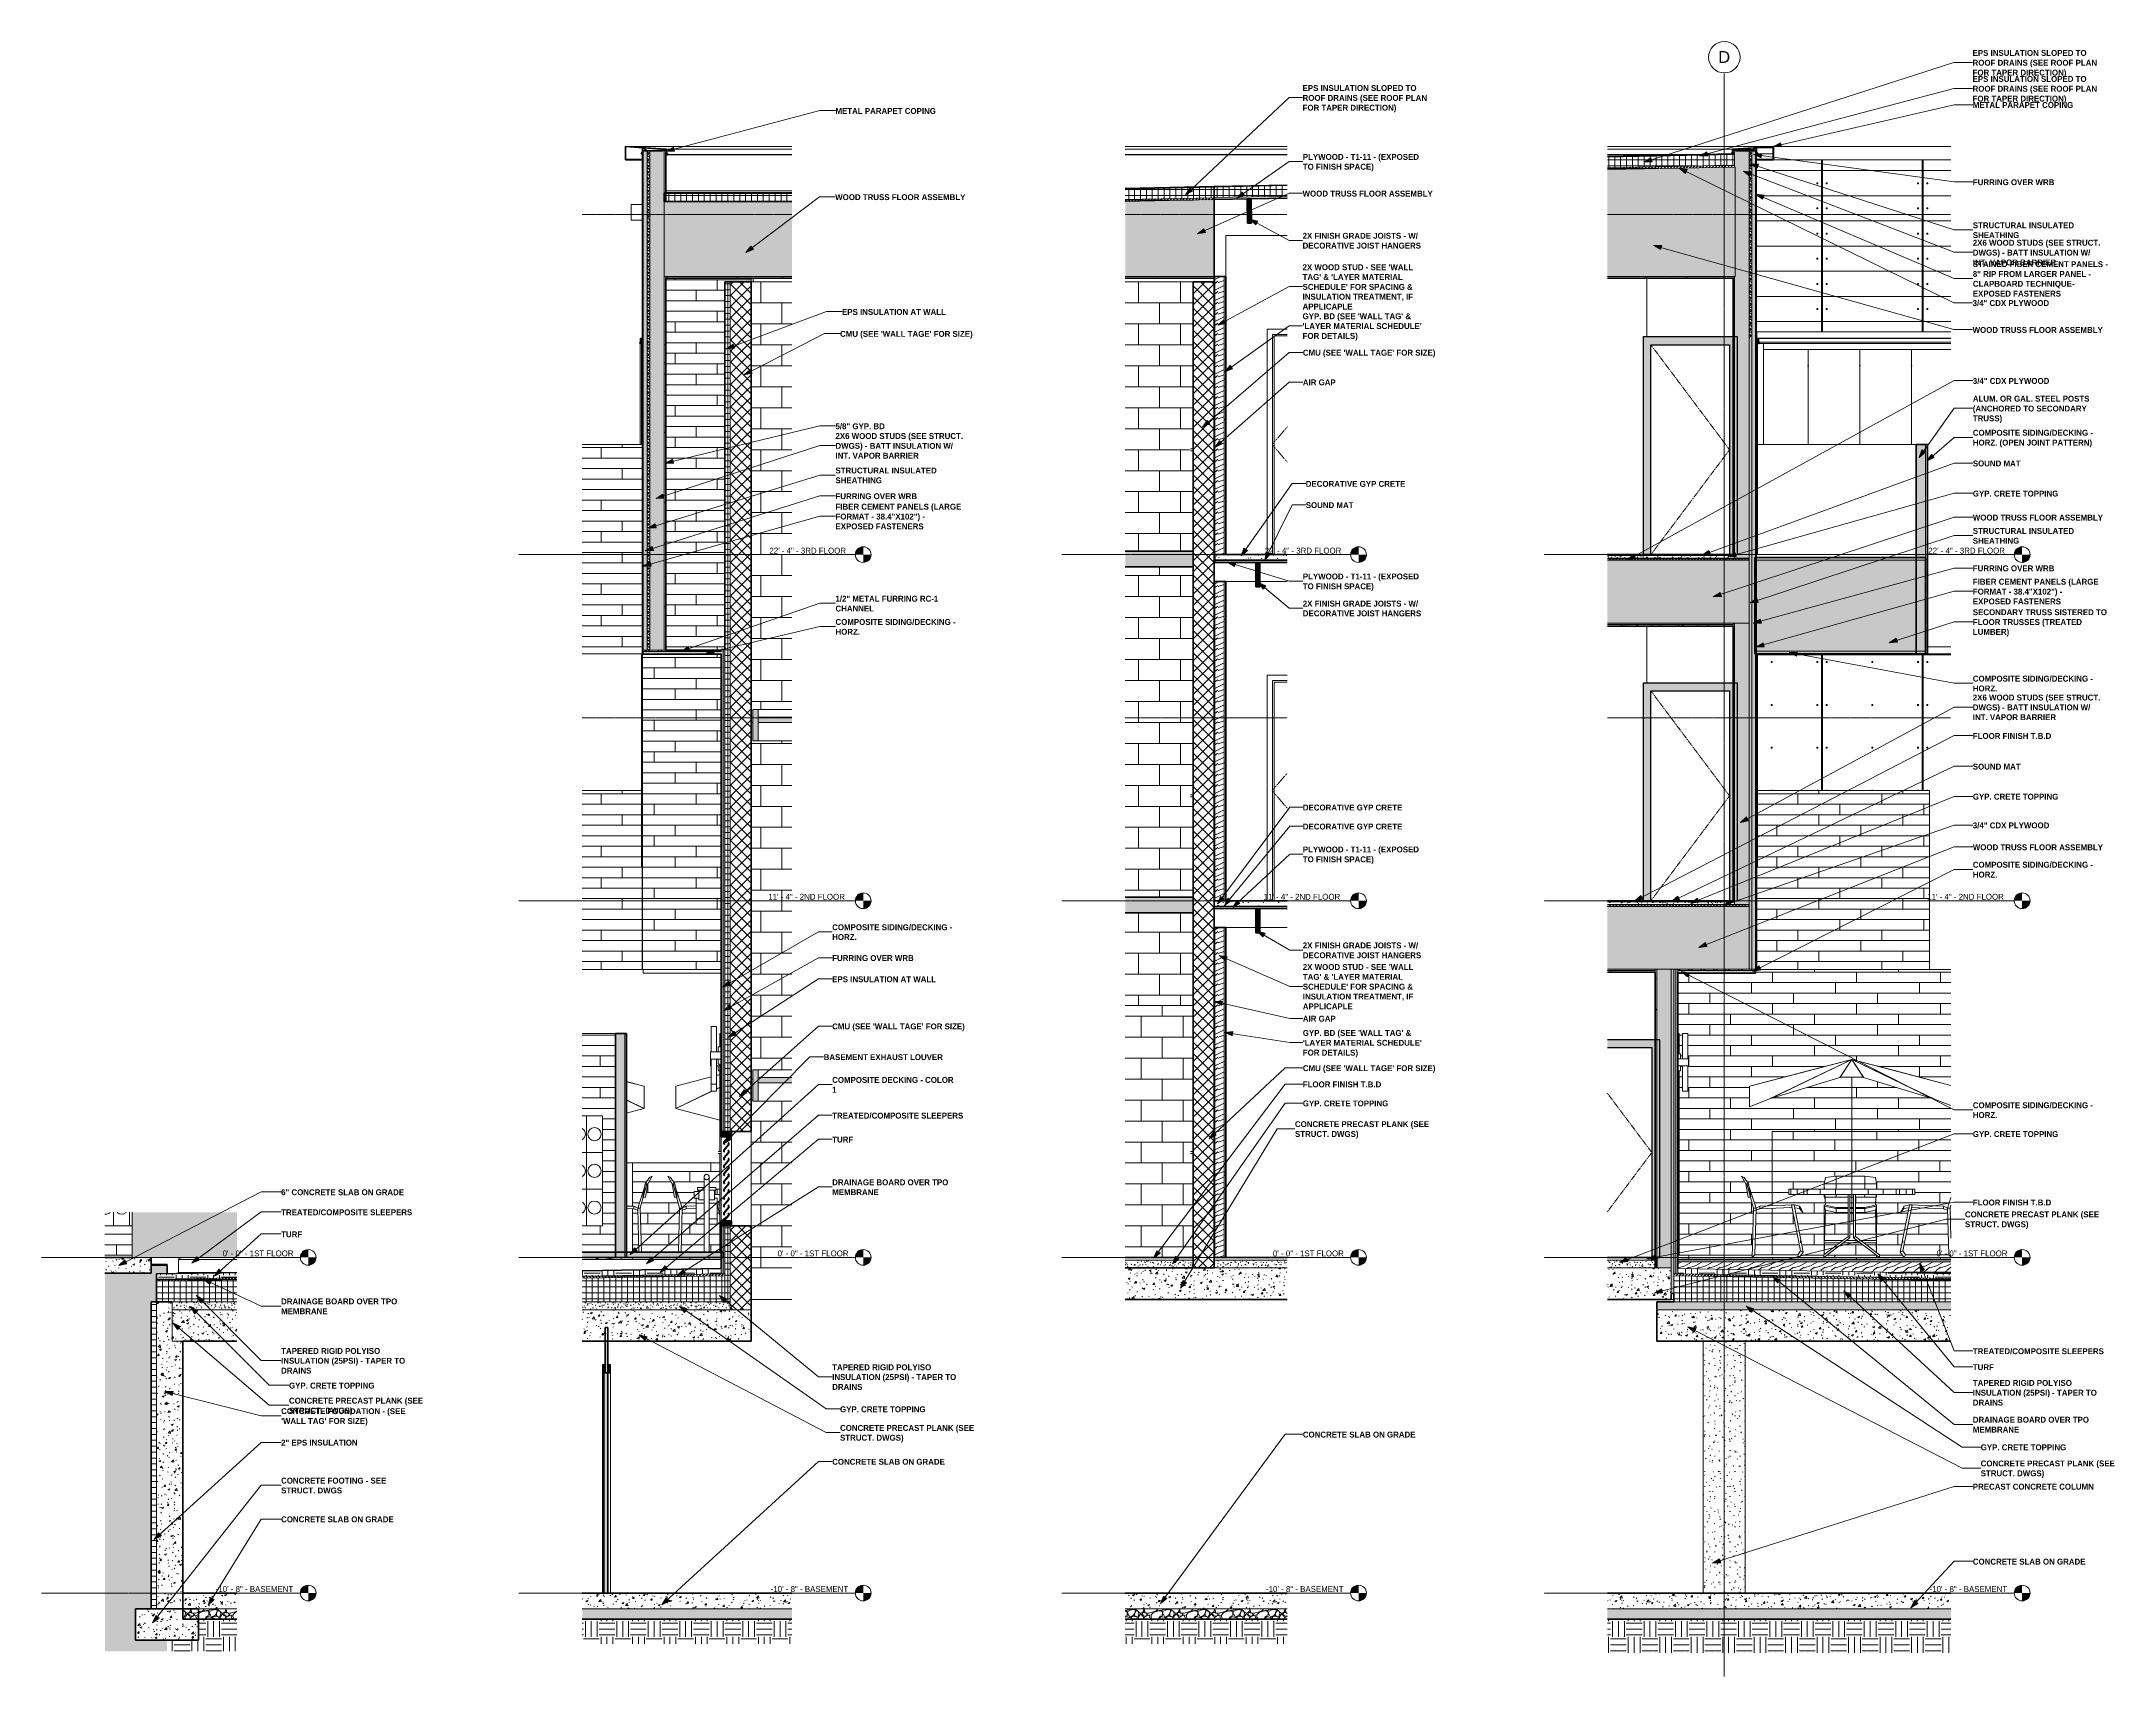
# Model space of a CAD drawing. Header units: inches. Extents: x 9847 to 10638, y -160 to 464.
import ezdxf

# ---------------------------------------------------------------- set-up
doc = ezdxf.new("R2010")
doc.units = ezdxf.units.IN
doc.header["$MEASUREMENT"] = 0
for name, pattern in [('Aligning Line 1_8_', [0.25, 0.125, -0.125]), ('Dash 1_16_', [0.125, 0.0625, -0.0625]), ('Grid Line 1_2_', [0.875, 0.5, -0.125, 0.125, -0.125])]:
    doc.linetypes.add(name, pattern=pattern)
for name, color, linetype, lineweight in [('0-1', 7, 'Continuous', 5), ('0-2', 250, 'Continuous', 5), ('0-3', 7, 'Continuous', 9), ('0-4', 90, 'Continuous', 5), ('0-5', 8, 'Continuous', 9), ('0-6', 55, 'Continuous', 18), ('0-7', 130, 'Continuous', 5), ('A-CLNG', 13, 'Continuous', 18), ('A-CLNG-1', 23, 'Continuous', 18), ('A-CLNG-2', 13, 'Continuous', 70), ('A-CLNG-3', 55, 'Continuous', 18), ('A-CLNG-PATT-1', 13, 'Continuous', 9), ('A-DOOR-1', 8, 'Continuous', 9), ('A-DOOR-2', 250, 'Continuous', 70), ('A-DOOR-3', 50, 'Continuous', 18), ('A-DOOR-4', 31, 'Continuous', 9), ('A-DOOR-5', 7, 'Dash 1_16_', 9), ('A-DOOR-6', 7, 'Continuous', 9), ('A-DOOR-FRAM-1', 8, 'Continuous', 9), ('A-DOOR-FRAM-2', 10, 'Continuous', 30), ('A-DOOR-FRAM-3', 7, 'Continuous', 9), ('A-FLOR-1', 192, 'Continuous', 70), ('A-FLOR-10', 253, 'Continuous', 5), ('A-FLOR-11', 23, 'Continuous', 18), ('A-FLOR-12', 243, 'Continuous', 5), ('A-FLOR-2', 55, 'Continuous', 18), ('A-FLOR-3', 123, 'Continuous', 18), ('A-FLOR-4', 9, 'Continuous', 18), ('A-FLOR-5', 250, 'Continuous', 70), ('A-FLOR-6', 21, 'Continuous', 18), ('A-FLOR-7', 135, 'Continuous', 5), ('A-FLOR-8', 251, 'Continuous', 5), ('A-FLOR-9', 31, 'Continuous', 5), ('A-FLOR-LEVL', 51, 'Continuous', 9), ('A-FLOR-LEVL-1', 51, 'Grid Line 1_2_', 9), ('A-FLOR-MCUT', 51, 'Continuous', 18), ('A-FLOR-PATT-1', 8, 'Continuous', 9), ('A-GENM-1', 8, 'Continuous', 9), ('A-GLAZ-1', 55, 'Continuous', 18), ('A-GLAZ-CWMG-1', 8, 'Continuous', 9), ('A-GLAZ-CWMG-2', 50, 'Continuous', 9), ('A-GLAZ-CWMG-3', 51, 'Continuous', 70), ('A-ROOF', 132, 'Continuous', 18), ('A-ROOF-1', 31, 'Continuous', 5), ('A-ROOF-2', 252, 'Continuous', 18), ('A-ROOF-3', 132, 'Continuous', 70), ('A-ROOF-PATT-1', 132, 'Continuous', 9), ('A-WALL', 113, 'Continuous', 18), ('A-WALL-1', 55, 'Continuous', 18), ('A-WALL-10', 250, 'Continuous', 70), ('A-WALL-11', 90, 'Continuous', 18), ('A-WALL-12', 255, 'Continuous', 18), ('A-WALL-2', 254, 'Continuous', 5), ('A-WALL-3', 251, 'Continuous', 5), ('A-WALL-4', 253, 'Continuous', 5), ('A-WALL-5', 23, 'Continuous', 18), ('A-WALL-6', 243, 'Continuous', 5), ('A-WALL-7', 27, 'Continuous', 18), ('A-WALL-8', 113, 'Continuous', 70), ('A-WALL-9', 252, 'Continuous', 18), ('A-WALL-PATT-1', 8, 'Continuous', 9), ('A-WALL-PATT-2', 111, 'Continuous', 9), ('A-WALL-PATT-3', 53, 'Continuous', 9), ('A-WALL-PATT-4', 7, 'Continuous', 9), ('C-TOPO', 7, 'Continuous', 9), ('C-TOPO-1', 7, 'Continuous', 70), ('C-TOPO-2', 8, 'Continuous', 9), ('E-ELEC-EQPM', 71, 'Continuous', 9), ('E-ELEC-EQPM-1', 7, 'Continuous', 9), ('E-ELEC-EQPM-2', 8, 'Continuous', 9), ('E-ELEC-FIXT-1', 8, 'Continuous', 9), ('E-LITE-EQPM-1', 8, 'Continuous', 9), ('G-ANNO-SYMB', 111, 'Aligning Line 1_8_', 9), ('G-ANNO-TEXT', 231, 'Continuous', 9), ('G-IMPT', 8, 'Continuous', 9), ('I-WALL-1', 55, 'Continuous', 18), ('L-SITE', 91, 'Continuous', 9), ('L-SITE-1', 7, 'Continuous', 9), ('Q-SPCQ-1', 8, 'Continuous', 9), ('S-BEAM-1', 41, 'Continuous', 9), ('S-BEAM-2', 250, 'Continuous', 70), ('S-COLS-1', 8, 'Continuous', 9), ('S-FNDN-1', 32, 'Continuous', 70), ('S-FNDN-2', 32, 'Continuous', 9), ('S-FNDN-3', 252, 'Continuous', 18), ('S-FNDN-4', 250, 'Continuous', 70), ('S-GRID-1', 1, 'Grid Line 1_2_', 9), ('S-GRID-IDEN', 1, 'Continuous', 9), ('S-STRS-1', 135, 'Continuous', 5), ('S-STRS-2', 7, 'Continuous', 9)]:
    doc.layers.add(name, color=color, linetype=linetype, lineweight=lineweight)
doc.styles.add('Arial', font='arial.ttf', dxfattribs={"height": 4.5})
doc.styles.add('Century Gothic', font='ufonts.com_century-gothic.ttf', dxfattribs={"height": 2.25})
doc.styles.add('Century Gothic_B', font='GOTHICB.TTF', dxfattribs={"height": 2.25})
pattern_1 = [(0, (10995.947, 72), (6, 6), [6, -6]), (0, (10995.947, 74.25), (6, 6), [6, -6]), (0, (10995.947, 76.5), (6, 6), [6, -6]), (90, (10996.697, 77.25), (-6, 6), [6, -6]), (90, (10998.947, 77.25), (-6, 6), [6, -6]), (90, (11001.197, 77.25), (-6, 6), [6, -6])]
pattern_2 = [(90, (9901.19, -128), (-36.188, 2e-15), [])]
pattern_3 = [(0, (10995.947, 72), (0, 2.25), []), (90, (10995.947, 72), (-2.25, 1e-16), [])]
pattern_4 = [(50, (10995.947, 72), (6.885997, -0.602097), [0.72, -7.92]), (355, (10995.947, 72), (-1.331756, 7.220547), [0.576, -6.336]), (100.451, (10996.521, 71.95), (5.55363, 6.61819), [0.612, -6.731]), (46.184, (10995.947, 73.92), (10.24564, -1.588925), [1.08, -11.88]), (96.636, (10996.801, 73.788), (8.97244, 9.35152), [0.918, -10.096]), (351.184, (10995.947, 73.92), (8.9732, 9.35123), [0.864, -9.504]), (21, (10996.907, 73.44), (5.730726, -3.865003), [0.72, -7.92]), (326, (10996.907, 73.44), (2.33581, 6.96088), [0.576, -6.336]), (71.451, (10997.385, 73.118), (8.065876, 3.095948), [0.612, -6.731]), (37.5, (10995.947, 72), (0.116866, 3.1954784), [0.317, -5.942, 0.317, -6.115, -6.36]), (37.5, (10995.947, 72), (0.116866, 3.1954784), [-12.691, 0.317, -6.043]), (7.5, (10995.947, 72), (2.52543, 3.786025), [0.317, -3.35, 0.317, -5.798, -2.424]), (7.5, (10995.947, 72), (2.52543, 3.786025), [-9.782, 0.317, -2.107]), (327.5, (10993.807, 72), (5.1243685, -0.216176), [0.317, -2.083, 0.317, -7.171, -9.936]), (327.5, (10993.807, 72), (5.1243685, -0.216176), [-9.888, 0.317, -9.619]), (317.5, (10992.847, 72), (5.598326, 0.96141), [0.317, -2.803, 0.317, -4.656, -7.056]), (317.5, (10992.847, 72), (5.598326, 0.96141), [-8.093, 0.317, -6.739])]
pattern_5 = [(0, (10241.589, -140), (0, 8), []), (90, (10241.589, -140), (-8, 8), [8, -8])]
pattern_6 = [(0, (11092.3145, 72), (0, 1.2), []), (315, (11092.3145, 72), (1.1992531, 0), [1.696, -1.696]), (45, (11092.3145, 72), (1.1992531, 0), [1.696, -1.696])]
pattern_7 = [(0, (11092.3145, 72), (0, 2.25), []), (90, (11092.3145, 72), (-2.25, 1e-16), [])]
pattern_8 = [(161.57, (11092.4345, 72.12), (-0.960383694, -0.00039918), [0, -6.83, 0.758, 0]), (18.43, (11092.1945, 72.12), (-0.960383694, 0.00039918), [0, -6.83, 0.758, 0]), (108.43, (11092.4345, 72.12), (0.47951018, -2.4005264), [2.276, -5.312]), (71.57, (11092.1945, 72.12), (0.47951018, 2.4005264), [2.276, -5.312])]
pattern_9 = [(0, (11092.3145, 72), (7.68, 1.92), [0.317, -5.443, 0.317, -5.443, -30.72]), (0, (11092.3145, 72), (7.68, 1.92), [-11.52, 0.317, -11.203, 0.317, -5.443, -13.44]), (0, (11092.3145, 72), (7.68, 1.92), [-28.8, 0.317, -3.523, 0.317, -9.283]), (120, (11095.1945, 72.96), (-5.5027688, 5.691075), [0.317, -5.443, 0.317, -5.443, -30.72]), (120, (11095.1945, 72.96), (-5.5027688, 5.691075), [-11.52, 0.317, -11.203, 0.317, -5.443, -13.44]), (120, (11095.1945, 72.96), (-5.5027688, 5.691075), [-28.8, 0.317, -3.523, 0.317, -9.283]), (240, (11096.1545, 76.8), (-2.1772312, -7.611075), [0.317, -5.443, 0.317, -5.443, -30.72]), (240, (11096.1545, 76.8), (-2.1772312, -7.611075), [-11.52, 0.317, -11.203, 0.317, -5.443, -13.44]), (240, (11096.1545, 76.8), (-2.1772312, -7.611075), [-28.8, 0.317, -3.523, 0.317, -9.283])]
pattern_10 = [(0, (10080.9945, 136.8), (0, 4), []), (90, (10080.9945, 136.8), (-8, 8), [4, -28]), (90, (10096.9945, 140.8), (-8, 8), [4, -28])]
pattern_11 = [(50, (11092.3145, 72), (6.885997, -0.602097), [0.72, -7.92]), (355, (11092.3145, 72), (-1.331756, 7.220547), [0.576, -6.336]), (100.451, (11092.8885, 71.95), (5.55363, 6.61819), [0.612, -6.731]), (46.184, (11092.3145, 73.92), (10.24564, -1.588925), [1.08, -11.88]), (96.636, (11093.169, 73.788), (8.97244, 9.35152), [0.918, -10.096]), (351.184, (11092.315, 73.92), (8.9732, 9.35123), [0.864, -9.504]), (21, (11093.2745, 73.44), (5.730726, -3.865003), [0.72, -7.92]), (326, (11093.2745, 73.44), (2.33581, 6.96088), [0.576, -6.336]), (71.451, (11093.7525, 73.118), (8.065876, 3.09595), [0.612, -6.731]), (37.5, (11092.3145, 72), (0.116866, 3.1954784), [0.317, -5.942, 0.317, -6.115, -6.36]), (37.5, (11092.3145, 72), (0.116866, 3.1954784), [-12.691, 0.317, -6.043]), (7.5, (11092.3145, 72), (2.52543, 3.786025), [0.317, -3.35, 0.317, -5.798, -2.424]), (7.5, (11092.3145, 72), (2.52543, 3.786025), [-9.782, 0.317, -2.107]), (327.5, (11090.1745, 72), (5.1243685, -0.216176), [0.317, -2.083, 0.317, -7.171, -9.936]), (327.5, (11090.1745, 72), (5.1243685, -0.216176), [-9.888, 0.317, -9.619]), (317.5, (11089.2145, 72), (5.598326, 0.96141), [0.317, -2.803, 0.317, -4.656, -7.056]), (317.5, (11089.2145, 72), (5.598326, 0.96141), [-8.093, 0.317, -6.739])]
pattern_12 = [(216.87, (11231.547, 75.998), (11.9951857, 7.9964214), [1.999, -17.993]), (206.565, (11233.946, 74.799), (-3.998093, -3.998086), [4.47, -4.47]), (198.435, (11233.946, 72.8), (-7.9970804, -3.9980748), [2.529, -10.115])]
pattern_13 = [(0, (11229.947, 72), (7.68, 1.92), [0.317, -5.443, 0.317, -5.443, -30.72]), (0, (11229.947, 72), (7.68, 1.92), [-11.52, 0.317, -11.203, 0.317, -5.443, -13.44]), (0, (11229.947, 72), (7.68, 1.92), [-28.8, 0.317, -3.523, 0.317, -9.283]), (120, (11232.827, 72.96), (-5.5027688, 5.691075), [0.317, -5.443, 0.317, -5.443, -30.72]), (120, (11232.827, 72.96), (-5.5027688, 5.691075), [-11.52, 0.317, -11.203, 0.317, -5.443, -13.44]), (120, (11232.827, 72.96), (-5.5027688, 5.691075), [-28.8, 0.317, -3.523, 0.317, -9.283]), (240, (11233.787, 76.8), (-2.1772312, -7.611075), [0.317, -5.443, 0.317, -5.443, -30.72]), (240, (11233.787, 76.8), (-2.1772312, -7.611075), [-11.52, 0.317, -11.203, 0.317, -5.443, -13.44]), (240, (11233.787, 76.8), (-2.1772312, -7.611075), [-28.8, 0.317, -3.523, 0.317, -9.283])]
pattern_14 = [(0, (11278.8997, 72), (0, 2.25), []), (90, (11278.8997, 72), (-2.25, 1e-16), [])]
pattern_15 = [(0, (11278.8997, 72), (7.68, 1.92), [0.317, -5.443, 0.317, -5.443, -30.72]), (0, (11278.8997, 72), (7.68, 1.92), [-11.52, 0.317, -11.203, 0.317, -5.443, -13.44]), (0, (11278.8997, 72), (7.68, 1.92), [-28.8, 0.317, -3.523, 0.317, -9.283]), (120, (11281.7797, 72.96), (-5.5027688, 5.691075), [0.317, -5.443, 0.317, -5.443, -30.72]), (120, (11281.7797, 72.96), (-5.5027688, 5.691075), [-11.52, 0.317, -11.203, 0.317, -5.443, -13.44]), (120, (11281.7797, 72.96), (-5.5027688, 5.691075), [-28.8, 0.317, -3.523, 0.317, -9.283]), (240, (11282.7397, 76.8), (-2.1772312, -7.611075), [0.317, -5.443, 0.317, -5.443, -30.72]), (240, (11282.7397, 76.8), (-2.1772312, -7.611075), [-11.52, 0.317, -11.203, 0.317, -5.443, -13.44]), (240, (11282.7397, 76.8), (-2.1772312, -7.611075), [-28.8, 0.317, -3.523, 0.317, -9.283])]
pattern_16 = [(0, (11278.8997, 72), (3.84, 0.96), [0.317, -2.563, 0.317, -2.563, -15.36]), (0, (11278.8997, 72), (3.84, 0.96), [-5.76, 0.317, -5.443, 0.317, -2.563, -6.72]), (0, (11278.8997, 72), (3.84, 0.96), [-14.4, 0.317, -1.603, 0.317, -4.483]), (120, (11280.3397, 72.48), (-2.7513844, 2.84553755), [0.317, -2.563, 0.317, -2.563, -15.36]), (120, (11280.3397, 72.48), (-2.7513844, 2.84553755), [-5.76, 0.317, -5.443, 0.317, -2.563, -6.72]), (120, (11280.3397, 72.48), (-2.7513844, 2.84553755), [-14.4, 0.317, -1.603, 0.317, -4.483]), (240, (11280.8197, 74.4), (-1.0886156, -3.80553755), [0.317, -2.563, 0.317, -2.563, -15.36]), (240, (11280.8197, 74.4), (-1.0886156, -3.80553755), [-5.76, 0.317, -5.443, 0.317, -2.563, -6.72]), (240, (11280.8197, 74.4), (-1.0886156, -3.80553755), [-14.4, 0.317, -1.603, 0.317, -4.483])]
pattern_17 = [(50, (11278.8997, 72), (6.885997, -0.602097), [0.72, -7.92]), (355, (11278.9, 72), (-1.331756, 7.220547), [0.576, -6.336]), (100.451, (11279.474, 71.95), (5.55363, 6.61819), [0.612, -6.731]), (46.184, (11278.9, 73.92), (10.24564, -1.588925), [1.08, -11.88]), (96.636, (11279.754, 73.788), (8.97244, 9.35152), [0.918, -10.096]), (351.184, (11278.9, 73.92), (8.9732, 9.35123), [0.864, -9.504]), (21, (11279.8597, 73.44), (5.730726, -3.865003), [0.72, -7.92]), (326, (11279.86, 73.44), (2.33581, 6.96088), [0.576, -6.336]), (71.451, (11280.338, 73.118), (8.065876, 3.09595), [0.612, -6.731]), (37.5, (11278.8997, 72), (0.116866, 3.1954784), [0.317, -5.942, 0.317, -6.115, -6.36]), (37.5, (11278.8997, 72), (0.116866, 3.1954784), [-12.691, 0.317, -6.043]), (7.5, (11278.8997, 72), (2.52543, 3.786025), [0.317, -3.35, 0.317, -5.798, -2.424]), (7.5, (11278.8997, 72), (2.52543, 3.786025), [-9.782, 0.317, -2.107]), (327.5, (11276.7597, 72), (5.1243685, -0.216176), [0.317, -2.083, 0.317, -7.171, -9.936]), (327.5, (11276.7597, 72), (5.1243685, -0.216176), [-9.888, 0.317, -9.619]), (317.5, (11275.7997, 72), (5.598326, 0.96141), [0.317, -2.803, 0.317, -4.656, -7.056]), (317.5, (11275.7997, 72), (5.598326, 0.96141), [-8.093, 0.317, -6.739])]
pattern_18 = [(0, (11421.4857, 72), (7.68, 1.92), [0.317, -5.443, 0.317, -5.443, -30.72]), (0, (11421.4857, 72), (7.68, 1.92), [-11.52, 0.317, -11.203, 0.317, -5.443, -13.44]), (0, (11421.4857, 72), (7.68, 1.92), [-28.8, 0.317, -3.523, 0.317, -9.283]), (120, (11424.3657, 72.96), (-5.5027688, 5.691075), [0.317, -5.443, 0.317, -5.443, -30.72]), (120, (11424.3657, 72.96), (-5.5027688, 5.691075), [-11.52, 0.317, -11.203, 0.317, -5.443, -13.44]), (120, (11424.3657, 72.96), (-5.5027688, 5.691075), [-28.8, 0.317, -3.523, 0.317, -9.283]), (240, (11425.3257, 76.8), (-2.1772312, -7.611075), [0.317, -5.443, 0.317, -5.443, -30.72]), (240, (11425.3257, 76.8), (-2.1772312, -7.611075), [-11.52, 0.317, -11.203, 0.317, -5.443, -13.44]), (240, (11425.3257, 76.8), (-2.1772312, -7.611075), [-28.8, 0.317, -3.523, 0.317, -9.283])]
pattern_19 = [(0, (11421.4857, 72), (3.84, 0.96), [0.317, -2.563, 0.317, -2.563, -15.36]), (0, (11421.4857, 72), (3.84, 0.96), [-5.76, 0.317, -5.443, 0.317, -2.563, -6.72]), (0, (11421.4857, 72), (3.84, 0.96), [-14.4, 0.317, -1.603, 0.317, -4.483]), (120, (11422.9257, 72.48), (-2.7513844, 2.84553755), [0.317, -2.563, 0.317, -2.563, -15.36]), (120, (11422.9257, 72.48), (-2.7513844, 2.84553755), [-5.76, 0.317, -5.443, 0.317, -2.563, -6.72]), (120, (11422.9257, 72.48), (-2.7513844, 2.84553755), [-14.4, 0.317, -1.603, 0.317, -4.483]), (240, (11423.4057, 74.4), (-1.0886156, -3.80553755), [0.317, -2.563, 0.317, -2.563, -15.36]), (240, (11423.4057, 74.4), (-1.0886156, -3.80553755), [-5.76, 0.317, -5.443, 0.317, -2.563, -6.72]), (240, (11423.4057, 74.4), (-1.0886156, -3.80553755), [-14.4, 0.317, -1.603, 0.317, -4.483])]
pattern_20 = [(0, (11421.4857, 72), (0, 1.2), []), (315, (11421.4857, 72), (1.1992531, 0), [1.696, -1.696]), (45, (11421.4857, 72), (1.1992531, 0), [1.696, -1.696])]
pattern_21 = [(161.57, (11421.6057, 72.12), (-0.96038369, -0.00039918), [0, -6.83, 0.758, 0]), (18.43, (11421.3657, 72.12), (-0.96038369, 0.00039918), [0, -6.83, 0.758, 0]), (108.43, (11421.6057, 72.12), (0.47951018, -2.4005264), [2.276, -5.312]), (71.57, (11421.3657, 72.12), (0.47951018, 2.4005264), [2.276, -5.312])]
pattern_22 = [(0, (11421.4857, 72), (0, 2.25), []), (90, (11421.4857, 72), (-2.25, 1e-16), [])]
pattern_23 = [(50, (11421.4857, 72), (6.885997, -0.602097), [0.72, -7.92]), (355, (11421.486, 72), (-1.331756, 7.220547), [0.576, -6.336]), (100.451, (11422.06, 71.95), (5.55363, 6.61819), [0.612, -6.731]), (46.184, (11421.486, 73.92), (10.24564, -1.588925), [1.08, -11.88]), (96.636, (11422.34, 73.788), (8.97244, 9.35152), [0.918, -10.096]), (351.184, (11421.486, 73.92), (8.9732, 9.35123), [0.864, -9.504]), (21, (11422.4457, 73.44), (5.730726, -3.865003), [0.72, -7.92]), (326, (11422.446, 73.44), (2.33581, 6.96088), [0.576, -6.336]), (71.451, (11422.923, 73.118), (8.065876, 3.09595), [0.612, -6.731]), (37.5, (11421.4857, 72), (0.116866, 3.1954784), [0.317, -5.942, 0.317, -6.115, -6.36]), (37.5, (11421.4857, 72), (0.116866, 3.1954784), [-12.691, 0.317, -6.043]), (7.5, (11421.4857, 72), (2.52543, 3.786025), [0.317, -3.35, 0.317, -5.798, -2.424]), (7.5, (11421.4857, 72), (2.52543, 3.786025), [-9.782, 0.317, -2.107]), (327.5, (11419.3447, 72), (5.1243685, -0.216176), [0.317, -2.083, 0.317, -7.171, -9.936]), (327.5, (11419.3447, 72), (5.1243685, -0.216176), [-9.888, 0.317, -9.619]), (317.5, (11418.3847, 72), (5.598326, 0.96141), [0.317, -2.803, 0.317, -4.656, -7.056]), (317.5, (11418.3847, 72), (5.598326, 0.96141), [-8.093, 0.317, -6.739])]

# ---------------------------------------------------------------- blocks, each defined once
blk = doc.blocks.new('CTR  - Topography_rvt-1-BUILDING SECTION - EAST_WEST - LOOKING NORTH - Callout 1')
at = {"layer": 'C-TOPO'}
blk.add_hatch(color=256, dxfattribs=at).paths.add_polyline_path([(9895.19, -150.19), (9895.19, -146), (9883.19, -146), (9883.19, -134), (9889.19, -134), (9889.19, -17), (9891.19, -17), (9891.19, -6.25), (9895.19, -6.18), (9895.19, -3.1), (9889.19, -2.97), (9889.19, -6), (9871.49, -6), (9871.49, -150.19), (9892.97, -150.19)], flags=0)
h = blk.add_hatch(dxfattribs=at)
h.set_pattern_fill('FP_1', color=256, style=0, pattern_type=2)
h.set_pattern_definition(pattern_1)
h.paths.add_polyline_path([(9921.84, -150.19), (9921.84, -138.01), (9907.19, -138.01), (9907.19, -146), (9895.19, -146), (9895.19, -150.19), (9907.19, -150.19)], flags=0)
at = {"layer": 'C-TOPO-1'}
for p, q in [((9889.81, -2.98), (9889.19, -2.97)), ((9895.19, -3.1), (9889.81, -2.98)), ((9895.19, -6.18), (9895.19, -3.1)), ((9895.19, -6.18), (9895.19, -3.1)), ((9907.19, -138.01), (9921.84, -138.01))]:
    blk.add_line(p, q, dxfattribs=at)
at = {"layer": 'C-TOPO-2'}
for p, q in [((9889.19, -2.6), (9895.19, -2.57)), ((9889.19, -2.97), (9889.81, -2.98)), ((9889.81, -2.98), (9895.19, -3.1)), ((9895.19, -2.62), (9895.19, -2.57)), ((9895.19, -2.62), (9895.19, -2.57)), ((9895.19, -2.62), (9895.19, -2.57)), ((9895.19, -2.67), (9895.19, -2.62)), ((9895.19, -2.67), (9895.19, -2.62)), ((9895.19, -2.67), (9895.19, -2.62)), ((9895.19, -2.67), (9895.19, -3.1)), ((9895.19, -3.1), (9895.19, -2.67)), ((9895.19, -3.1), (9895.19, -2.67)), ((9895.19, -3.1), (9895.19, -6.18)), ((9895.19, -3.1), (9895.19, -6.18)), ((9895.19, -3.73), (9895.19, -3.74)), ((9895.19, -3.73), (9895.19, -3.74)), ((9895.19, -3.73), (9895.19, -3.74)), ((9900.89, -0.75), (9899.05, 0)), ((9900.89, -0.75), (9899.05, 0)), ((9913.54, -5.88), (9913.23, -5.75)), ((9913.54, -5.88), (9913.23, -5.75)), ((9921.84, -138.01), (9907.19, -138.01))]:
    blk.add_line(p, q, dxfattribs=at)
blk = doc.blocks.new('CTR - 1st Phase - Common Walls_rvt-1-BUILDING SECTION - EAST_WEST - LOOKING NORTH - Callout 1')
at = {"layer": 'A-WALL-PATT-1'}
h = blk.add_hatch(dxfattribs=at)
h.set_pattern_fill('FP_2', color=256, style=0, pattern_type=2)
h.set_pattern_definition(pattern_2)
h.paths.add_polyline_path([(9901.19, -128), (9921.84, -128), (9921.84, -32), (9901.19, -32), (9901.19, -66.5)], flags=0)
blk = doc.blocks.new('Transformer-Dry-Type-Siemens - small-2041569-BUILDING SECTION - EAST_WEST - LOOKING NORTH - Callout 1')
at = {"layer": 'E-ELEC-EQPM-2'}
blk.add_hatch(color=256, dxfattribs=at).paths.add_polyline_path([(9921.84, 0), (9921.84, 17.19), (9881.84, 17.19), (9881.84, 0), (9896.67, 0)], flags=0)
at = {"layer": 'E-ELEC-EQPM'}
for q in [(9881.84, 17.19), (9921.84, 0)]:
    blk.add_line((9881.84, 0), q, dxfattribs=at)
blk = doc.blocks.new('Electric Meter - Electric Meter-2079184-BUILDING SECTION - EAST_WEST - LOOKING NORTH - Callout 1')
at = {"layer": 'E-ELEC-FIXT-1'}
for q in [(9874.84, 17.19), (9871.49, 12)]:
    blk.add_line((9874.84, 12), q, dxfattribs=at)
blk.add_arc((9871.84, 19), 2.5, 261.81997, 313.37012, dxfattribs=at)
blk = doc.blocks.new('Electric Meter - Electric Meter-V1-BUILDING SECTION - EAST_WEST - LOOKING NORTH - Callout 1')
at = {"layer": 'E-ELEC-FIXT-1'}
for p, q in [((9874.84, 12), (9874.84, 17.19)), ((9880.84, 12), (9880.84, 17.19)), ((9880.84, 12), (9874.84, 12))]:
    blk.add_line(p, q, dxfattribs=at)
blk.add_arc((9877.84, 19), 2.5, 226.62988, 313.37012, dxfattribs=at)
blk = doc.blocks.new('Electric Meter - Electric Meter-V2-BUILDING SECTION - EAST_WEST - LOOKING NORTH - Callout 1')
at = {"layer": 'E-ELEC-FIXT-1'}
for p, q in [((9880.84, 12), (9880.84, 17.19)), ((9881.84, 12), (9880.84, 12))]:
    blk.add_line(p, q, dxfattribs=at)
blk = doc.blocks.new('CTR  - Topography_rvt-2-BUILDING SECTION - EAST_WEST - LOOKING NORTH - Callout 2')
at = {"layer": 'C-TOPO'}
h = blk.add_hatch(dxfattribs=at)
h.set_pattern_fill('FP_1', color=256, style=0, pattern_type=2)
h.set_pattern_definition(pattern_1)
h.paths.add_polyline_path([(10037.13, -147.39), (10037.13, -138.01), (9957.16, -138.01), (9957.16, -147.39)], flags=0)
at = {"layer": 'C-TOPO-1'}
blk.add_line((9957.16, -138.01), (10037.13, -138.01), dxfattribs=at)
at = {"layer": 'C-TOPO-2'}
for p, q in [((9961.7, -0.75), (9964.61, 0)), ((9964.61, 0), (9970.02, -0.75)), ((10037.13, -138.01), (9957.16, -138.01))]:
    blk.add_line(p, q, dxfattribs=at)
blk = doc.blocks.new('generic INT BASEMENT STR_ DOOR - generic INT BASEMENT STR_ DOOR-2045543-BUILDING SECTION - EAST_WEST - LOOKING NORTH - Callout 2')
at = {"layer": 'A-DOOR-1'}
blk.add_hatch(color=256, dxfattribs=at).paths.add_polyline_path([(9965.88, -128), (9966.88, -128), (9966.88, -44), (9965.38, -44), (9965.38, -128)], flags=0)
at = {"layer": 'A-DOOR-FRAM-1'}
for points in [[(9965.38, -44), (9965.88, -44), (9965.88, -41), (9964.88, -41), (9964.88, -44)], [(9967.88, -44), (9967.88, -41), (9966.88, -41), (9966.88, -44)]]:
    blk.add_hatch(color=256, dxfattribs=at).paths.add_polyline_path(points, flags=0)
at = {"layer": 'A-DOOR-2'}
for p, q in [((9966.88, -44), (9965.38, -44)), ((9965.38, -44), (9965.38, -128)), ((9966.88, -128), (9966.88, -44)), ((9965.38, -128), (9966.88, -128))]:
    blk.add_line(p, q, dxfattribs=at)
at = {"layer": 'A-DOOR-FRAM-2'}
for p, q in [((9964.88, -41), (9964.88, -44)), ((9965.88, -41), (9964.88, -41)), ((9964.88, -44), (9965.88, -44)), ((9965.88, -44), (9965.88, -41)), ((9967.88, -41), (9966.88, -41)), ((9966.88, -41), (9966.88, -44)), ((9966.88, -44), (9967.88, -44)), ((9967.88, -44), (9967.88, -41))]:
    blk.add_line(p, q, dxfattribs=at)
at = {"layer": 'A-DOOR-FRAM-3'}
for p, q in [((9964.88, -128), (9964.88, -44)), ((9967.88, -44), (9967.88, -128))]:
    blk.add_line(p, q, dxfattribs=at)
blk = doc.blocks.new('CTR - 1st Phase - Common Walls_rvt-2-BUILDING SECTION - EAST_WEST - LOOKING NORTH - Callout 2')
at = {"layer": 'A-WALL-PATT-1'}
h = blk.add_hatch(dxfattribs=at)
h.set_pattern_fill('FP_2', color=256, style=0, pattern_type=2)
h.set_pattern_definition(pattern_2)
h.paths.add_polyline_path([(9957.16, -128), (9964.88, -128), (9964.88, -41), (9965.88, -41), (9965.88, -32), (9957.16, -32), (9957.16, -79.61)], flags=0)
at = {"layer": 'S-FNDN-3'}
blk.add_hatch(color=256, dxfattribs=at).paths.add_polyline_path([(9966.88, -44), (9966.88, -32), (9965.88, -32), (9965.88, -44)], flags=0)
at = {"layer": 'A-WALL-1'}
blk.add_line((10022.31, 373.37), (10022.31, 372), dxfattribs=at)
at = {"layer": 'S-FNDN-4'}
for p, q in [((9965.88, -26.75), (9965.88, -44)), ((9966.88, -26.75), (9965.88, -26.75)), ((9966.88, -44), (9966.88, -26.75)), ((9965.88, -44), (9966.88, -44))]:
    blk.add_line(p, q, dxfattribs=at)
at = {"layer": '0-3'}
blk.add_blockref('generic INT BASEMENT STR_ DOOR - generic INT BASEMENT STR_ DOOR-2045543-BUILDING SECTION - EAST_WEST - LOOKING NORTH - Callout 2', (0, 0), dxfattribs=at)
blk = doc.blocks.new('CTR - 1st Phase -Stairs _ Elevators_rvt-2-BUILDING SECTION - EAST_WEST - LOOKING NORTH - Callout 2')
at = {"layer": 'A-WALL-PATT-1'}
h = blk.add_hatch(dxfattribs=at)
h.set_pattern_fill('FP_17', color=256, style=0, pattern_type=2)
h.set_pattern_definition(pattern_5)
h.paths.add_polyline_path([(10021.59, -4), (10037.13, -4), (10037.13, 59.57), (10022.21, 59.57), (10022.21, 71.57), (10037.13, 71.57), (10037.13, 197), (10022.21, 197), (10022.21, 209), (10037.13, 209), (10037.13, 372), (10021.59, 372), (10021.59, 0.65)], flags=0)
at = {"layer": 'S-STRS-1'}
for points in [[(10024.21, 197), (10024.21, 209), (10022.21, 209), (10022.21, 197)], [(10037.13, 204), (10037.13, 206), (10024.21, 206), (10024.21, 204)], [(10022.21, 59.57), (10024.21, 59.57), (10024.21, 71.57), (10022.21, 71.57), (10022.21, 66.57)], [(10037.13, 66.57), (10037.13, 68.57), (10024.21, 68.57), (10024.21, 66.57)]]:
    blk.add_hatch(color=256, dxfattribs=at).paths.add_polyline_path(points, flags=0)
at = {"layer": 'A-WALL-1'}
for p, q in [((10037.13, 372), (10021.59, 372)), ((10021.59, -4), (10037.13, -4))]:
    blk.add_line(p, q, dxfattribs=at)
at = {"layer": 'S-STRS-2'}
for p, q in [((10024.21, 209), (10022.21, 209)), ((10022.21, 209), (10022.21, 197)), ((10024.21, 197), (10024.21, 209)), ((10024.21, 209), (10037.13, 209)), ((10037.13, 206), (10024.21, 206)), ((10024.21, 206), (10024.21, 204)), ((10024.21, 204), (10037.13, 204)), ((10022.21, 197), (10024.21, 197)), ((10024.21, 197), (10037.13, 197)), ((10024.21, 71.57), (10022.21, 71.57)), ((10022.21, 71.57), (10022.21, 59.57)), ((10024.21, 59.57), (10024.21, 71.57)), ((10024.21, 71.57), (10037.13, 71.57)), ((10037.13, 68.57), (10024.21, 68.57)), ((10024.21, 68.57), (10024.21, 66.57)), ((10024.21, 66.57), (10037.13, 66.57)), ((10022.21, 59.57), (10024.21, 59.57)), ((10024.21, 59.57), (10037.13, 59.57))]:
    blk.add_line(p, q, dxfattribs=at)
blk = doc.blocks.new('Basic Wall _ EXT - FIBER CEMENT - SMALL - ___-2145935-BUILDING SECTION - EAST_WEST - LOOKING NORTH - Callout 2')
at = {"layer": 'A-WALL-1'}
for p, q in [((10037.13, 423.66), (9973.63, 423.66)), ((9980.19, 420.79), (9979.73, 420.79)), ((9980.5, 423.11), (9980.36, 423.11)), ((9981.57, 422.04), (9981.63, 422)), ((9987.72, 422.04), (9982.61, 422.04)), ((9988.95, 422.37), (9987.51, 422.37)), ((9988.59, 422.23), (9989.21, 422.23)), ((9989.21, 422.16), (9988.59, 422.16)), ((9989.21, 422.08), (9988.89, 422.08)), ((9989.21, 422.24), (9988.99, 422.24)), ((9989.17, 422.47), (9989, 422.47)), ((9989.21, 422.27), (9989.06, 422.27)), ((10037.13, 422.6), (9989.07, 422.6)), ((9989.46, 420.64), (9989.13, 420.64)), ((9989.48, 420.42), (10037.13, 420.42)), ((9989.68, 420.59), (9989.49, 420.59)), ((9989.67, 420.63), (9989.56, 420.63)), ((10037.13, 420.57), (9989.8, 420.57))]:
    blk.add_line(p, q, dxfattribs=at)
at = {"layer": 'A-WALL-1', "flags": 128}
for points in [[(9980.25, 423.09), (9980.22, 423.07), (9980.18, 423.03), (9980.14, 422.98), (9980.11, 422.92), (9980.11, 422.86)], [(9980.14, 421.45), (9980.16, 421.51), (9980.18, 421.57), (9980.19, 421.63)], [(9980.52, 423.05), (9980.47, 423.09), (9980.41, 423.11), (9980.34, 423.11), (9980.28, 423.1), (9980.26, 423.09)], [(9989.14, 421.83), (9989.13, 421.89), (9989.11, 421.95), (9989.07, 422.01), (9989.01, 422.05), (9988.95, 422.07), (9988.89, 422.08)], [(9989.06, 421.35), (9989.07, 421.33), (9989.08, 421.28), (9989.11, 421.22)], [(9989.29, 422.35), (9989.28, 422.41), (9989.26, 422.47), (9989.22, 422.52), (9989.18, 422.56), (9989.12, 422.59), (9989.07, 422.6)], [(9989.21, 421.44), (9989.21, 421.38), (9989.23, 421.32), (9989.26, 421.26)], [(9989.37, 420.44), (9989.43, 420.42), (9989.49, 420.42), (9989.55, 420.43), (9989.61, 420.45)]]:
    blk.add_lwpolyline(points, dxfattribs=at)
blk = doc.blocks.new('Outdoor Table01 - 02ZUTB01_dwg-1294291-BUILDING SECTION - EAST_WEST - LOOKING NORTH - Callout 2')
at = {"layer": 'G-IMPT'}
for p, q in [((9974.09, 67.04), (9980.68, 65.31)), ((9974.09, 67.04), (9980.68, 65.31)), ((9980.79, 65.24), (9974.09, 67)), ((9980.79, 65.24), (9980.79, 56.82)), ((9974.09, 60.03), (9980.79, 56.82)), ((9974.09, 59.93), (9980.68, 56.75)), ((9980.68, 56.75), (9974.09, 55.02)), ((9981.01, 27.15), (9978.29, 18.83)), ((9981.79, 28), (9979.29, 18.83)), ((9981.16, 28), (9980.29, 23)), ((9981.29, 28), (9981.03, 27.21)), ((9981.16, 28), (9982.77, 30.5)), ((9981.29, 28), (9981.16, 28)), ((9981.29, 28), (9981.79, 28)), ((9982.16, 28), (9981.29, 23)), ((9982.16, 28), (9981.79, 28)), ((9983.77, 31), (9982.16, 28)), ((9983.77, 31), (9982.77, 30.5)), ((9974.09, 19.59), (9976.79, 19.48)), ((9974.09, 18.59), (9976.79, 18.48)), ((9976.79, 19.48), (9978.29, 18.83)), ((9976.79, 19.48), (9976.79, 18.48)), ((9976.79, 18.48), (9978.31, 17.98)), ((9978.29, 18.83), (9978.76, 2)), ((9978.29, 18.83), (9979.29, 18.83)), ((9979.29, 18.83), (9979.74, 2)), ((9980.29, 23), (9980.35, 23)), ((9980.43, 23), (9981.29, 23))]:
    blk.add_line(p, q, dxfattribs=at)
blk = doc.blocks.new('Outdoor Table01 - Outdoor Table01-1294297-BUILDING SECTION - EAST_WEST - LOOKING NORTH - Callout 2')
blk.add_blockref('Outdoor Table01 - 02ZUTB01_dwg-1294291-BUILDING SECTION - EAST_WEST - LOOKING NORTH - Callout 2', (0, 0))
blk = doc.blocks.new('Outdoor Table01 - 02ZUTB01_dwg-V3-BUILDING SECTION - EAST_WEST - LOOKING NORTH - Callout 2')
at = {"layer": 'G-IMPT'}
for p, q in [((9992.79, 65.24), (10006.31, 68.8)), ((9992.79, 65.24), (9992.79, 56.82)), ((10006.48, 63.37), (9992.79, 56.82)), ((10006.31, 68.84), (9992.9, 65.31)), ((10006.31, 68.82), (9992.9, 65.31)), ((10006.64, 63.37), (9992.9, 56.75)), ((10009.59, 69.7), (10008.31, 69.36)), ((10009.59, 69.68), (10008.31, 69.35)), ((10008.31, 69.32), (10009.59, 69.66)), ((10009.59, 64.87), (10008.31, 64.25)), ((10009.59, 64.8), (10008.31, 64.18)), ((9992.9, 56.75), (10009.59, 52.36)), ((9989.8, 31), (9990.8, 30.5)), ((9989.8, 31), (9991.42, 28)), ((9992.42, 28), (9990.8, 30.5)), ((9991.42, 28), (9992.29, 23)), ((9991.42, 28), (9991.79, 28)), ((9992.29, 28), (9991.79, 28)), ((9991.79, 28), (9994.29, 18.83)), ((9992.29, 28), (9992.55, 27.21)), ((9992.29, 28), (9992.42, 28)), ((9992.42, 28), (9993.29, 23)), ((9992.57, 27.15), (9995.29, 18.83)), ((10007.79, 24), (10007.79, 25.63)), ((10008.61, 24), (10007.79, 24)), ((10008.61, 26), (10008.09, 26)), ((10009.59, 26), (10008.61, 26)), ((10008.61, 24), (10008.61, 26)), ((10009.59, 24), (10008.61, 24)), ((9993.15, 23), (9992.29, 23)), ((9993.29, 23), (9993.23, 23)), ((9994.29, 18.83), (9993.84, 2)), ((9995.29, 18.83), (9994.29, 18.83)), ((9995.29, 18.83), (9994.82, 2)), ((9996.79, 18.48), (9995.27, 17.98)), ((9996.79, 19.48), (9995.29, 18.83)), ((10000.59, 19.63), (9996.79, 19.48)), ((9996.79, 19.48), (9996.79, 18.48)), ((10000.59, 18.63), (9996.79, 18.48)), ((10009.59, 19.99), (10008.59, 19.95)), ((10009, 18.97), (10008.59, 18.95)), ((10009.59, 16), (10008.79, 20)), ((10009.59, 20), (10008.79, 20))]:
    blk.add_line(p, q, dxfattribs=at)
blk = doc.blocks.new('Outdoor Table01 - Outdoor Table01-1899970-BUILDING SECTION - EAST_WEST - LOOKING NORTH - Callout 2')
blk.add_blockref('Outdoor Table01 - 02ZUTB01_dwg-V3-BUILDING SECTION - EAST_WEST - LOOKING NORTH - Callout 2', (0, 0))
blk = doc.blocks.new('Door-Passage-Single-Full_Lite - 1-1770590-BUILDING SECTION - EAST_WEST - LOOKING NORTH - Callout 2')
at = {"layer": 'A-DOOR-4'}
for p, q in [((10010.09, 40.39), (10009.59, 40.39)), ((10009.59, 39.61), (10010.09, 39.61))]:
    blk.add_line(p, q, dxfattribs=at)
at = {"layer": 'A-DOOR-4', "flags": 128}
for points in [[(10009.59, 40.39), (10009.3, 40.39), (10009.09, 40.39), (10009, 40.39), (10009, 40.39)], [(10009, 39.61), (10009.08, 39.61), (10009.29, 39.61), (10009.58, 39.61), (10009.59, 39.61)]]:
    blk.add_lwpolyline(points, dxfattribs=at)
blk = doc.blocks.new('Basic Wall _ EXT - FIBER CEMENT - LARGE - ___-2162463-BUILDING SECTION - EAST_WEST - LOOKING NORTH - Callout 2')
at = {"layer": 'A-WALL-7'}
blk.add_hatch(color=256, dxfattribs=at).paths.add_polyline_path([(9979.23, 348.51), (9979.31, 348.56), (9979.58, 348.88), (9979.55, 348.9), (9979.25, 348.55), (9979.23, 348.54), (9979.16, 348.57), (9979.15, 348.59), (9979.14, 348.62), (9979.15, 348.66), (9979.44, 349.02), (9979.44, 350.44), (9980.19, 350.5), (9980.19, 353), (9980.16, 353), (9980.16, 350.53), (9979.41, 350.46), (9979.41, 349.02), (9979.12, 348.66), (9979.11, 348.61), (9979.16, 348.53), (9979.16, 348.53), (9979.23, 348.51)], flags=0)
at = {"layer": 'A-WALL-1'}
for centre, start, end in [((9979.2, 348.62), 140, 230), ((9979.22, 348.6), 230, 320)]:
    blk.add_arc(centre, 0.0937, start, end, dxfattribs=at)
at = {"layer": 'A-WALL-8'}
for p, q in [((9979.41, 349.02), (9979.13, 348.68)), ((9979.14, 348.55), (9979.16, 348.53)), ((9979.15, 348.66), (9979.44, 349.01)), ((9979.18, 348.55), (9979.16, 348.57)), ((9979.55, 348.9), (9979.27, 348.56)), ((9979.29, 348.54), (9979.58, 348.88)), ((9980.16, 350.53), (9979.41, 350.46)), ((9979.41, 350.46), (9979.41, 349.02)), ((9979.44, 350.44), (9980.19, 350.5)), ((9979.44, 349.01), (9979.44, 350.44)), ((9979.58, 348.88), (9979.55, 348.9)), ((9980.19, 353), (9980.16, 353)), ((9980.16, 353), (9980.16, 350.53)), ((9980.19, 350.5), (9980.19, 353))]:
    blk.add_line(p, q, dxfattribs=at)
for centre, radius, start, end in [((9979.2, 348.62), 0.0937, 140, 230), ((9979.2, 348.62), 0.0625, 140, 230), ((9979.22, 348.6), 0.0937, 230, 320), ((9979.22, 348.6), 0.0625, 230, 320)]:
    blk.add_arc(centre, radius, start, end, dxfattribs=at)
blk = doc.blocks.new('Basic Wall _ EXT - FIBER CEMENT - SMALL - ___-2145937-BUILDING SECTION - EAST_WEST - LOOKING NORTH - Callout 2')
at = {"layer": 'A-WALL-7'}
h = blk.add_hatch(color=256, dxfattribs=at)
h.paths.add_polyline_path([(9980.19, 418.54), (9980.18, 418.62), (9973.7, 418.62), (9973.7, 423.58), (9989.07, 422.52), (9989.17, 422.47), (9989.21, 422.35), (9989.21, 421.39), (9989.22, 421.35), (9989.29, 421.22), (9989.68, 420.59), (9989.54, 420.51), (9989.47, 420.5), (9989.37, 420.53), (9989.13, 420.64), (9989.09, 420.57), (9989.4, 420.43), (9989.49, 420.42), (9989.64, 420.48), (9989.8, 420.57), (9989.3, 421.37), (9989.29, 421.44), (9989.28, 422.37), (9989.22, 422.52), (9989.06, 422.6), (9973.63, 423.66), (9973.63, 418.54), (9980.14, 418.54)], flags=0)
h.paths.add_polyline_path([(9989.49, 420.59), (9989.56, 420.63), (9989.15, 421.33), (9989.14, 421.39), (9989.13, 421.85), (9989.06, 422.01), (9988.89, 422.08), (9987.72, 422.07), (9987.72, 422), (9989.06, 422), (9989.07, 421.3), (9989.14, 421.17), (9989.49, 420.6)], flags=0)
h.paths.add_polyline_path([(9979.73, 420.79), (9980.16, 421.52), (9980.18, 421.57), (9980.19, 421.7), (9980.19, 422.87), (9980.29, 423.02), (9980.48, 422.98), (9981.62, 422.01), (9981.64, 422), (9982.61, 422), (9982.61, 422.04), (9981.73, 422.05), (9981.67, 422.07), (9981.62, 422.1), (9980.52, 423.05), (9980.37, 423.11), (9980.25, 423.09), (9980.15, 423), (9980.11, 422.86), (9980.1, 421.56), (9980.04, 421.45), (9979.66, 420.84)], flags=0)
h.paths.add_polyline_path([(9988.59, 422.16), (9988.59, 422.23), (9987.51, 422.23), (9987.51, 422.37), (9988.94, 422.39), (9988.99, 422.24), (9989.06, 422.27), (9989, 422.47), (9987.44, 422.44), (9987.44, 422.16), (9988.39, 422.16)], flags=0)
at = {"layer": 'A-WALL-1'}
for p, q in [((9980.19, 421.63), (9980.19, 422)), ((9987.72, 422), (9988.44, 422)), ((9988.44, 422), (9988.89, 422)), ((9989.06, 421.83), (9989.06, 421.39)), ((9980.19, 418.54), (9980.19, 418.62))]:
    blk.add_line(p, q, dxfattribs=at)
at = {"layer": 'A-WALL-8'}
for p, q in [((9989.07, 422.6), (9973.63, 423.66)), ((9973.63, 423.66), (9973.63, 418.54)), ((9973.7, 418.62), (9973.7, 423.58)), ((9973.7, 423.58), (9989.06, 422.52)), ((9980.07, 421.5), (9979.66, 420.84)), ((9979.66, 420.84), (9979.73, 420.79)), ((9979.73, 420.79), (9980.14, 421.45)), ((9980.11, 422.86), (9980.11, 421.63)), ((9980.19, 422), (9980.19, 422.86)), ((9980.47, 422.99), (9981.57, 422.04)), ((9981.62, 422.1), (9980.52, 423.05)), ((9982.61, 422.04), (9981.79, 422.04)), ((9981.79, 421.96), (9982.61, 421.96)), ((9982.61, 421.96), (9982.61, 422.04)), ((9989, 422.47), (9987.44, 422.44)), ((9987.44, 422.44), (9987.44, 422.16)), ((9987.44, 422.16), (9988.59, 422.16)), ((9987.51, 422.37), (9988.94, 422.39)), ((9987.51, 422.23), (9987.51, 422.37)), ((9988.59, 422.23), (9987.51, 422.23)), ((9987.72, 422.08), (9987.72, 422)), ((9988.89, 422.08), (9987.72, 422.08)), ((9988.59, 422.16), (9988.59, 422.23)), ((9988.94, 422.39), (9988.99, 422.24)), ((9988.99, 422.24), (9989.06, 422.27)), ((9989.06, 422.27), (9989, 422.47)), ((9989.13, 420.64), (9989.09, 420.57)), ((9989.09, 420.57), (9989.37, 420.44)), ((9989.11, 421.22), (9989.49, 420.59)), ((9989.4, 420.51), (9989.13, 420.64)), ((9989.14, 421.39), (9989.14, 421.83)), ((9989.56, 420.63), (9989.18, 421.26)), ((9989.21, 422.35), (9989.21, 421.44)), ((9989.26, 421.26), (9989.69, 420.6)), ((9989.29, 421.44), (9989.29, 422.35)), ((9989.8, 420.57), (9989.33, 421.3)), ((9989.49, 420.59), (9989.56, 420.63)), ((9989.69, 420.6), (9989.57, 420.52)), ((9989.61, 420.45), (9989.8, 420.57)), ((9973.63, 418.54), (9980.19, 418.54)), ((9980.19, 418.62), (9973.7, 418.62))]:
    blk.add_line(p, q, dxfattribs=at)
for centre, radius, start, end in [((9979.86, 421.63), 0.25, 328.2381, 0), ((9980.36, 422.86), 0.25, 49.27712, 180), ((9979.86, 421.63), 0.329, 328.2381, 0), ((9980.36, 422.86), 0.171, 49.27712, 180), ((9981.79, 422.29), 0.329, 229.27712, 270), ((9981.79, 422.29), 0.25, 229.27712, 270), ((9988.89, 421.83), 0.25, 0, 90), ((9988.89, 421.83), 0.171, 0, 90), ((9989.04, 422.35), 0.171, 0, 82.44565), ((9989.39, 421.39), 0.329, 180, 211.4324), ((9989.04, 422.35), 0.25, 0, 83.07047), ((9989.39, 421.39), 0.25, 180, 211.4324), ((9989.54, 421.44), 0.329, 180, 212.82601), ((9989.54, 421.44), 0.25, 180, 212.82601), ((9989.48, 420.67), 0.25, 244.17451, 302.01054), ((9989.48, 420.67), 0.171, 244.17451, 302.01054)]:
    blk.add_arc(centre, radius, start, end, dxfattribs=at)
blk = doc.blocks.new('_THE_ WINDOW _ DOOR - Window - 2nd Floor-2113400-BUILDING SECTION - EAST_WEST - LOOKING NORTH - Callout 2')
at = {"layer": 'A-GLAZ-1'}
for p, q in [((9979.69, 149), (9979.69, 229.75)), ((9980.19, 229.75), (9979.69, 229.75)), ((9980.19, 149), (9979.69, 149))]:
    blk.add_line(p, q, dxfattribs=at)
blk = doc.blocks.new('Rectangular Mullion - Profile_Polycarbonate_Upper and left-1739822-BUILDING SECTION - EAST_WEST - LOOKING NORTH - Callout 2')
at = {"layer": 'A-GLAZ-CWMG-1'}
for p, q in [((9979.25, 350.12), (9979.41, 350.12)), ((9979.25, 348.83), (9979.25, 350.12)), ((9979.25, 348.55), (9979.25, 348.78)), ((9979.25, 310), (9979.25, 348.51)), ((9979.44, 350.12), (9979.69, 350.12)), ((9980.19, 230.12), (9980, 230.12))]:
    blk.add_line(p, q, dxfattribs=at)
blk = doc.blocks.new('_THE_ WINDOW _ DOOR - Window - 3rd Floor-2113404-BUILDING SECTION - EAST_WEST - LOOKING NORTH - Callout 2')
at = {"layer": 'A-GLAZ-1'}
for p, q in [((9979.69, 310), (9979.69, 350.12)), ((9980.19, 350.12), (9979.69, 350.12)), ((9980.19, 269.37), (9980, 269.37))]:
    blk.add_line(p, q, dxfattribs=at)
blk = doc.blocks.new('_THE_ WINDOW _ DOOR - Window - 1st Floor-2113386-BUILDING SECTION - EAST_WEST - LOOKING NORTH - Callout 2')
at = {"layer": 'A-GLAZ-1'}
for p, q in [((10009.59, 80.25), (10009.59, 85.37)), ((10010.09, 85.37), (10009.59, 85.37)), ((10009.59, 40.39), (10009.59, 73.75)), ((10009.59, 2), (10009.59, 39.61))]:
    blk.add_line(p, q, dxfattribs=at)
blk = doc.blocks.new('Rectangular Mullion - louver-2010907-BUILDING SECTION - EAST_WEST - LOOKING NORTH - Callout 2')
at = {"layer": 'A-GLAZ-CWMG-2'}
blk.add_hatch(color=256, dxfattribs=at).paths.add_polyline_path([(10011.24, 14), (10011.33, 14), (10013.04, 16.02), (10013.04, 16.73), (10012.86, 16.73), (10012.86, 16.67), (10012.98, 16.67), (10012.98, 16.05), (10011.59, 14.41)], flags=0)
at = {"layer": 'A-GLAZ-CWMG-3'}
for p, q in [((10012.98, 16.05), (10011.2, 13.95)), ((10011.26, 13.92), (10013.04, 16.02)), ((10013.04, 16.73), (10012.86, 16.73)), ((10012.86, 16.73), (10012.86, 16.67)), ((10012.86, 16.67), (10012.98, 16.67)), ((10012.98, 16.67), (10012.98, 16.05)), ((10013.04, 16.02), (10013.04, 16.73)), ((10011.2, 13.95), (10011.2, 13.23)), ((10011.2, 13.23), (10011.39, 13.23)), ((10011.26, 13.3), (10011.26, 13.92)), ((10011.39, 13.3), (10011.26, 13.3)), ((10011.39, 13.23), (10011.39, 13.3))]:
    blk.add_line(p, q, dxfattribs=at)
blk = doc.blocks.new('Rectangular Mullion - louver-2010908-BUILDING SECTION - EAST_WEST - LOOKING NORTH - Callout 2')
at = {"layer": 'A-GLAZ-CWMG-2'}
blk.add_hatch(color=256, dxfattribs=at).paths.add_polyline_path([(10011.2, 31.23), (10011.39, 31.23), (10011.39, 31.3), (10011.26, 31.3), (10011.26, 31.92), (10013.04, 34.02), (10013.04, 34.73), (10012.86, 34.73), (10012.86, 34.67), (10012.98, 34.67), (10012.98, 34.05), (10011.2, 31.95), (10011.2, 31.84)], flags=0)
at = {"layer": 'A-GLAZ-CWMG-3'}
for p, q in [((10012.98, 34.05), (10011.2, 31.95)), ((10011.2, 31.95), (10011.2, 31.23)), ((10011.26, 31.92), (10013.04, 34.02)), ((10011.26, 31.3), (10011.26, 31.92)), ((10013.04, 34.73), (10012.86, 34.73)), ((10012.86, 34.73), (10012.86, 34.67)), ((10012.86, 34.67), (10012.98, 34.67)), ((10012.98, 34.67), (10012.98, 34.05)), ((10013.04, 34.02), (10013.04, 34.73)), ((10011.2, 31.23), (10011.39, 31.23)), ((10011.39, 31.3), (10011.26, 31.3)), ((10011.39, 31.23), (10011.39, 31.3))]:
    blk.add_line(p, q, dxfattribs=at)
blk = doc.blocks.new('Rectangular Mullion - Louver Frame-2010909-BUILDING SECTION - EAST_WEST - LOOKING NORTH - Callout 2')
at = {"layer": 'A-GLAZ-CWMG-2'}
blk.add_hatch(color=256, dxfattribs=at).paths.add_polyline_path([(10013.59, 12), (10014.09, 12), (10014.09, 14), (10010.09, 14), (10010.09, 12), (10012.14, 12)], flags=0)
at = {"layer": 'A-GLAZ-CWMG-3'}
for p, q in [((10010.09, 14), (10010.09, 12)), ((10014.09, 14), (10010.09, 14)), ((10010.09, 12), (10014.09, 12)), ((10014.09, 12), (10014.09, 14))]:
    blk.add_line(p, q, dxfattribs=at)
blk = doc.blocks.new('Rectangular Mullion - Louver Frame-2010910-BUILDING SECTION - EAST_WEST - LOOKING NORTH - Callout 2')
at = {"layer": 'A-GLAZ-CWMG-2'}
blk.add_hatch(color=256, dxfattribs=at).paths.add_polyline_path([(10011.09, 46), (10014.09, 46), (10014.09, 48), (10010.09, 48), (10010.09, 46)], flags=0)
at = {"layer": 'A-GLAZ-CWMG-3'}
for p, q in [((10010.09, 48), (10010.09, 46)), ((10014.09, 48), (10010.09, 48)), ((10014.09, 46), (10014.09, 48)), ((10010.09, 46), (10014.09, 46))]:
    blk.add_line(p, q, dxfattribs=at)
blk = doc.blocks.new('Rectangular Mullion - Louver Frame-2010916-BUILDING SECTION - EAST_WEST - LOOKING NORTH - Callout 2')
at = {"layer": 'A-GLAZ-CWMG-1'}
for p, q in [((10010.09, 15), (10010.09, 18)), ((10014.09, 15), (10014.09, 18))]:
    blk.add_line(p, q, dxfattribs=at)
blk = doc.blocks.new('Rectangular Mullion - Louver Frame-2010917-BUILDING SECTION - EAST_WEST - LOOKING NORTH - Callout 2')
at = {"layer": 'A-GLAZ-CWMG-1'}
for p, q in [((10010.09, 14), (10010.09, 15)), ((10014.09, 14), (10014.09, 15))]:
    blk.add_line(p, q, dxfattribs=at)
blk = doc.blocks.new('Rectangular Mullion - Louver Frame-2010919-BUILDING SECTION - EAST_WEST - LOOKING NORTH - Callout 2')
at = {"layer": 'A-GLAZ-CWMG-1'}
for p, q in [((10010.09, 45), (10010.09, 46)), ((10014.09, 45), (10014.09, 46))]:
    blk.add_line(p, q, dxfattribs=at)
blk = doc.blocks.new('VISA-OW2400-02-SASS - OW2400-L30K-MVOLT-2031435-BUILDING SECTION - EAST_WEST - LOOKING NORTH - Callout 2')
at = {"layer": 'E-LITE-EQPM-1'}
for p, q in [((10006.31, 88), (10008.31, 88)), ((10006.31, 78.38), (10006.31, 88)), ((10008.31, 88), (10008.31, 78.38)), ((10009.03, 80.25), (10010.09, 80.25)), ((10009.03, 78.38), (10009.03, 80.25)), ((10006.09, 78.38), (10010.09, 78.38)), ((10006.09, 75.63), (10006.09, 78.38)), ((10010.09, 75.63), (10006.09, 75.63)), ((10006.31, 66), (10006.31, 75.63)), ((10008.31, 75.63), (10008.31, 66)), ((10009.03, 73.75), (10009.03, 75.63)), ((10010.09, 73.75), (10009.03, 73.75)), ((10008.31, 66), (10006.31, 66))]:
    blk.add_line(p, q, dxfattribs=at)
blk = doc.blocks.new('VISA-OW2400-02-SASS - OW2400-L30K-MVOLT-V4-BUILDING SECTION - EAST_WEST - LOOKING NORTH - Callout 2')
at = {"layer": 'E-LITE-EQPM-1'}
for p, q in [((10006.09, 73), (10006.09, 75.63)), ((10006.31, 73), (10006.09, 73)), ((10009.59, 73), (10008.31, 73)), ((10009.03, 71.12), (10009.03, 73)), ((10006.31, 63.37), (10006.31, 66)), ((10008.31, 63.37), (10006.31, 63.37)), ((10008.31, 66), (10008.31, 63.37)), ((10009.59, 71.12), (10009.03, 71.12))]:
    blk.add_line(p, q, dxfattribs=at)
blk = doc.blocks.new('Electric Meter - Electric Meter-2079184-BUILDING SECTION - EAST_WEST - LOOKING NORTH - Callout 2')
at = {"layer": 'E-ELEC-FIXT-1'}
for p, q in [((9957.16, 26), (9958.84, 26)), ((9958.84, 12), (9958.84, 26)), ((9958.84, 12), (9957.16, 12))]:
    blk.add_line(p, q, dxfattribs=at)
for start, end in [(0, 58.07514), (301.92486, 360)]:
    blk.add_arc((9955.84, 19), 2.5, start, end, dxfattribs=at)
blk = doc.blocks.new('Electric Meter - Electric Meter-V5-BUILDING SECTION - EAST_WEST - LOOKING NORTH - Callout 2')
at = {"layer": 'E-ELEC-FIXT-1'}
for p, q in [((9958.84, 26), (9964.84, 26)), ((9958.84, 12), (9958.84, 26)), ((9964.84, 12), (9964.84, 26)), ((9964.84, 12), (9958.84, 12))]:
    blk.add_line(p, q, dxfattribs=at)
for start, end in [(0, 180), (180, 360)]:
    blk.add_arc((9961.84, 19), 2.5, start, end, dxfattribs=at)
blk = doc.blocks.new('gas_meter_manifold_5854 - Plumbing Gas Meter 3d Manifolded-2102305-BUILDING SECTION - EAST_WEST - LOOKING NORTH - Callout 2')
at = {"layer": 'A-GENM-1'}
for p, q in [((10003.59, 30.63), (10003.59, 2)), ((10005.59, 2), (10005.59, 30.63)), ((10003.59, 0), (10003.59, -0.75)), ((10005.59, -0.75), (10005.59, 0))]:
    blk.add_line(p, q, dxfattribs=at)
for start, end in [(90, 270), (270, 90)]:
    blk.add_arc((10004.59, 30.63), 1, start, end, dxfattribs=at)
for points, knots in [([(10003.61, 30.4), (10003.61, 30.42), (10003.59, 30.5), (10003.59, 30.58), (10003.59, 30.63)], [0.828653, 0.828653, 0.828653, 0.828653, 0.875, 1, 1, 1, 1]), ([(10003.86, 29.95), (10003.86, 29.95), (10003.84, 29.96), (10003.82, 29.99), (10003.79, 30.02), (10003.76, 30.07), (10003.72, 30.14), (10003.68, 30.22), (10003.65, 30.29), (10003.63, 30.33), (10003.63, 30.35)], [0.4670868, 0.4670868, 0.4670868, 0.4670868, 0.46875, 0.5, 0.53125, 0.5625, 0.625, 0.6875, 0.75, 0.7881027, 0.7881027, 0.7881027, 0.7881027]), ([(10003.78, 30.04), (10003.79, 30.04), (10003.8, 30.02), (10003.82, 29.99), (10003.84, 29.97), (10003.84, 29.97)], [0.45770099, 0.45770099, 0.45770099, 0.45770099, 0.46428571, 0.5, 0.51997762, 0.51997762, 0.51997762, 0.51997762]), ([(10004.04, 29.8), (10004.03, 29.8), (10004, 29.82), (10003.96, 29.85), (10003.93, 29.88), (10003.91, 29.89), (10003.91, 29.9)], [0.3172755, 0.3172755, 0.3172755, 0.3172755, 0.34375, 0.375, 0.40625, 0.4209372, 0.4209372, 0.4209372, 0.4209372]), ([(10003.92, 29.88), (10003.93, 29.88), (10003.95, 29.86), (10003.98, 29.83), (10004.02, 29.81), (10004.03, 29.8)], [0.59379387, 0.59379387, 0.59379387, 0.59379387, 0.60714286, 0.64285714, 0.67618781, 0.67618781, 0.67618781, 0.67618781]), ([(10004.27, 29.68), (10004.26, 29.69), (10004.23, 29.7), (10004.19, 29.72), (10004.15, 29.74), (10004.12, 29.75), (10004.11, 29.76)], [0.17113614, 0.17113614, 0.17113614, 0.17113614, 0.1875, 0.21875, 0.25, 0.27081669, 0.27081669, 0.27081669, 0.27081669]), ([(10004.59, 29.63), (10004.55, 29.63), (10004.47, 29.64), (10004.39, 29.65), (10004.34, 29.66), (10004.34, 29.66)], [0, 0, 0, 0, 0.0625, 0.125, 0.1325321, 0.1325321, 0.1325321, 0.1325321]), ([(10004.83, 29.66), (10004.83, 29.66), (10004.79, 29.65), (10004.71, 29.64), (10004.63, 29.63), (10004.59, 29.63)], [0.8674679, 0.8674679, 0.8674679, 0.8674679, 0.875, 0.9375, 1, 1, 1, 1]), ([(10005.07, 29.76), (10005.05, 29.75), (10005.03, 29.74), (10004.98, 29.72), (10004.94, 29.7), (10004.91, 29.69), (10004.9, 29.69)], [0.72918331, 0.72918331, 0.72918331, 0.72918331, 0.75, 0.78125, 0.8125, 0.82886386, 0.82886386, 0.82886386, 0.82886386]), ([(10005.27, 29.9), (10005.26, 29.89), (10005.24, 29.88), (10005.21, 29.85), (10005.17, 29.82), (10005.15, 29.8), (10005.13, 29.8)], [0.5790628, 0.5790628, 0.5790628, 0.5790628, 0.59375, 0.625, 0.65625, 0.6827245, 0.6827245, 0.6827245, 0.6827245]), ([(10005.14, 29.8), (10005.16, 29.81), (10005.19, 29.83), (10005.22, 29.86), (10005.24, 29.88), (10005.25, 29.88)], [0.32381219, 0.32381219, 0.32381219, 0.32381219, 0.35714286, 0.39285714, 0.40620613, 0.40620613, 0.40620613, 0.40620613]), ([(10005.55, 30.35), (10005.54, 30.33), (10005.53, 30.29), (10005.5, 30.22), (10005.46, 30.14), (10005.42, 30.07), (10005.38, 30.02), (10005.35, 29.99), (10005.33, 29.96), (10005.32, 29.95), (10005.32, 29.95)], [0.2118973, 0.2118973, 0.2118973, 0.2118973, 0.25, 0.3125, 0.375, 0.4375, 0.46875, 0.5, 0.53125, 0.5329132, 0.5329132, 0.5329132, 0.5329132]), ([(10005.33, 29.97), (10005.34, 29.97), (10005.36, 30), (10005.38, 30.02), (10005.39, 30.04)], [0.48002238, 0.48002238, 0.48002238, 0.48002238, 0.5, 0.54229901, 0.54229901, 0.54229901, 0.54229901]), ([(10005.59, 30.63), (10005.59, 30.58), (10005.58, 30.5), (10005.56, 30.42), (10005.56, 30.4)], [0, 0, 0, 0, 0.125, 0.171347, 0.171347, 0.171347, 0.171347])]:
    blk.add_open_spline(points, degree=3, knots=knots, dxfattribs=at)
for points in [[(10003.59, 30.63), (10003.59, 30.57), (10003.59, 30.51), (10003.6, 30.45)], [(10003.63, 30.33), (10003.64, 30.31), (10003.65, 30.29), (10003.65, 30.28)], [(10003.68, 30.21), (10003.69, 30.2), (10003.69, 30.19), (10003.7, 30.18)], [(10005.48, 30.18), (10005.48, 30.19), (10005.49, 30.2), (10005.49, 30.21)], [(10005.52, 30.28), (10005.53, 30.29), (10005.54, 30.31), (10005.54, 30.33)], [(10005.57, 30.45), (10005.58, 30.51), (10005.59, 30.57), (10005.59, 30.63)]]:
    blk.add_open_spline(points, degree=3, dxfattribs=at)
blk = doc.blocks.new('Plumbing Gas Meter 3d single - Plumbing Gas Meter 3d single-2101173-BUILDING SECTION - EAST_WEST - LOOKING NORTH - Callout 2')
at = {"layer": 'Q-SPCQ-1'}
for p, q in [((9999.84, 22.63), (9999.84, 25.13)), ((9999.84, 25.13), (10001.59, 25.13)), ((10001.09, 26.63), (10001.09, 25.63)), ((10001.09, 26.63), (10002.09, 26.63)), ((10002.09, 25.63), (10001.09, 25.63)), ((10001.59, 25.63), (10001.59, 22.01)), ((10002.09, 26.63), (10003.59, 26.63)), ((10003.59, 25.63), (10002.09, 25.63)), ((10005.59, 26.63), (10007.09, 26.63)), ((10007.09, 25.63), (10005.59, 25.63)), ((10007.09, 26.63), (10008.09, 26.63)), ((10008.09, 25.63), (10007.09, 25.63)), ((10007.59, 22.01), (10007.59, 25.63)), ((10008.09, 25.63), (10008.09, 26.63)), ((10001.59, 22.63), (9999.84, 22.63)), ((10000.59, 20.72), (10000.59, 22.63)), ((10000.59, 14.69), (10000.59, 20.72)), ((10003.59, 20.72), (10000.59, 20.72)), ((10003.59, 22.01), (10001.59, 22.01)), ((10007.59, 22.01), (10005.59, 22.01)), ((10008.59, 20.72), (10005.59, 20.72)), ((10008.59, 22.63), (10007.59, 22.63)), ((10008.59, 22.63), (10008.59, 20.72)), ((10008.59, 20.72), (10008.59, 14.69)), ((10000.59, 12.63), (10000.59, 14.69)), ((10003.59, 14.69), (10000.59, 14.69)), ((10000.59, 12.63), (10003.59, 12.63)), ((10008.59, 14.69), (10005.59, 14.69)), ((10005.59, 12.63), (10008.59, 12.63)), ((10008.59, 14.69), (10008.59, 12.63))]:
    blk.add_line(p, q, dxfattribs=at)
blk = doc.blocks.new('Family1 - SCUPPER-2162046-BUILDING SECTION - EAST_WEST - LOOKING NORTH - Callout 2')
at = {"layer": 'A-GENM-1'}
for p, q in [((9975.81, 395.5), (9975.81, 401.5)), ((9980.19, 401.5), (9975.81, 401.5)), ((9975.81, 395.5), (9980.19, 395.5))]:
    blk.add_line(p, q, dxfattribs=at)
blk = doc.blocks.new('CTR  - Topography_rvt-3-BUILDING SECTION - EAST_WEST - LOOKING NORTH - Callout 3')
at = {"layer": 'C-TOPO'}
h = blk.add_hatch(dxfattribs=at)
h.set_pattern_fill('FP_18', color=256, style=0, pattern_type=2)
h.set_pattern_definition([(0, (11229.947, 72), (6, 6), [6, -6]), (0, (11229.947, 74.25), (6, 6), [6, -6]), (0, (11229.947, 76.5), (6, 6), [6, -6]), (90, (11230.697, 77.25), (-6, 6), [6, -6]), (90, (11232.947, 77.25), (-6, 6), [6, -6]), (90, (11235.197, 77.25), (-6, 6), [6, -6])])
h.paths.add_polyline_path([(10273.41, -147.39), (10273.41, -138.01), (10211.63, -138.01), (10211.63, -147.39)], flags=0)
at = {"layer": 'C-TOPO-1'}
blk.add_line((10211.63, -138.01), (10273.41, -138.01), dxfattribs=at)
at = {"layer": 'C-TOPO-2'}
blk.add_line((10273.41, -138.01), (10211.63, -138.01), dxfattribs=at)
blk = doc.blocks.new('Flush-Double-Door-Adj_swing-w_handle_2100 - 3_-0_ x 7_-0_-1994063-BUILDING SECTION - EAST_WEST - LOOKING NORTH - Callout 3')
at = {"layer": 'A-DOOR-4'}
for p, q in [((10267.78, 220), (10267.78, 136)), ((10267.78, 220), (10273.41, 220)), ((10268.4, 136), (10268.4, 219.38)), ((10268.4, 219.38), (10273.41, 219.38))]:
    blk.add_line(p, q, dxfattribs=at)
at = {"layer": 'A-DOOR-5'}
for p in [(10273.41, 184.7), (10273.41, 171.3)]:
    blk.add_line(p, (10267.64, 178), dxfattribs=at)
blk = doc.blocks.new('Dimension Lumber - 2x10-2069430-BUILDING SECTION - EAST_WEST - LOOKING NORTH - Callout 3')
at = {"layer": 'S-BEAM-1'}
blk.add_hatch(color=256, dxfattribs=at).paths.add_polyline_path([(10262.94, 255.75), (10262.94, 265), (10261.44, 265), (10261.44, 255.75)], flags=0)
at = {"layer": 'S-BEAM-2'}
for p, q in [((10262.94, 265), (10261.44, 265)), ((10261.44, 265), (10261.44, 255.75)), ((10262.94, 255.75), (10262.94, 265)), ((10261.44, 255.75), (10262.94, 255.75))]:
    blk.add_line(p, q, dxfattribs=at)
blk = doc.blocks.new('Dimension Lumber - 2x10-V6-BUILDING SECTION - EAST_WEST - LOOKING NORTH - Callout 3')
at = {"layer": 'S-BEAM-1'}
blk.add_hatch(color=256, dxfattribs=at).paths.add_polyline_path([(10258.3, 394.37), (10259.8, 394.41), (10259.61, 403.65), (10258.11, 403.62), (10258.13, 402.52)], flags=0)
at = {"layer": 'S-BEAM-2'}
for p, q in [((10259.61, 403.65), (10258.11, 403.62)), ((10258.11, 403.62), (10258.3, 394.37)), ((10259.8, 394.41), (10259.61, 403.65)), ((10258.3, 394.37), (10259.8, 394.41))]:
    blk.add_line(p, q, dxfattribs=at)
blk = doc.blocks.new('CTR - 1st Phase - Common Walls_rvt-3-BUILDING SECTION - EAST_WEST - LOOKING NORTH - Callout 3')
at = {"layer": 'A-WALL-9'}
for points in [[(10245.74, 268), (10245.84, 268), (10245.84, 374), (10245.59, 374), (10245.59, 268)], [(10245.84, 136), (10245.84, 257.75), (10245.59, 257.75), (10245.59, 136)], [(10245.84, 0), (10245.84, 125.75), (10245.59, 125.75), (10245.59, 0)]]:
    blk.add_hatch(color=256, dxfattribs=at).paths.add_polyline_path(points, flags=0)
at = {"layer": 'A-WALL-PATT-3'}
h = blk.add_hatch(dxfattribs=at)
h.set_pattern_fill('FP_19', color=256, style=0, pattern_type=2)
h.set_pattern_definition(pattern_12)
h.paths.add_polyline_path([(10249.34, 268), (10249.34, 374), (10245.84, 374), (10245.84, 268)], flags=0)
h = blk.add_hatch(dxfattribs=at)
h.set_pattern_fill('FP_19', color=256, style=0, pattern_type=2)
h.set_pattern_definition(pattern_12)
h.paths.add_polyline_path([(10249.34, 136), (10249.34, 257.75), (10245.84, 257.75), (10245.84, 136)], flags=0)
h = blk.add_hatch(dxfattribs=at)
h.set_pattern_fill('FP_19', color=256, style=0, pattern_type=2)
h.set_pattern_definition(pattern_12)
h.paths.add_polyline_path([(10249.34, 0), (10249.34, 125.75), (10245.84, 125.75), (10245.84, 0)], flags=0)
at = {"layer": 'A-WALL-PATT-4'}
h = blk.add_hatch(dxfattribs=at)
h.set_pattern_fill('FP_20', color=256, style=0, pattern_type=2)
h.set_pattern_definition(pattern_13)
h.paths.add_polyline_path([(10249.96, 268), (10249.96, 374), (10249.34, 374), (10249.34, 268)], flags=0)
h = blk.add_hatch(dxfattribs=at)
h.set_pattern_fill('FP_20', color=256, style=0, pattern_type=2)
h.set_pattern_definition(pattern_13)
h.paths.add_polyline_path([(10249.96, 136), (10249.96, 257.75), (10249.34, 257.75), (10249.34, 136)], flags=0)
h = blk.add_hatch(dxfattribs=at)
h.set_pattern_fill('FP_20', color=256, style=0, pattern_type=2)
h.set_pattern_definition(pattern_13)
h.paths.add_polyline_path([(10249.96, 0), (10249.96, 125.75), (10249.34, 125.75), (10249.34, 0)], flags=0)
at = {"layer": 'A-WALL-10'}
for p, q in [((10249.96, 374), (10245.59, 374)), ((10245.59, 374), (10245.59, 268)), ((10249.96, 268), (10249.96, 374)), ((10245.59, 268), (10249.96, 268)), ((10249.96, 257.75), (10245.59, 257.75)), ((10245.59, 257.75), (10245.59, 136)), ((10249.96, 136), (10249.96, 257.75)), ((10245.59, 136), (10249.96, 136)), ((10249.96, 125.75), (10245.59, 125.75)), ((10245.59, 125.75), (10245.59, 0)), ((10249.96, 0), (10249.96, 125.75)), ((10245.59, 0), (10249.96, 0))]:
    blk.add_line(p, q, dxfattribs=at)
at = {"layer": 'A-WALL-11'}
for p, q in [((10245.84, 374), (10245.84, 268)), ((10249.34, 374), (10249.34, 268)), ((10245.84, 257.75), (10245.84, 136)), ((10249.34, 257.75), (10249.34, 136)), ((10245.84, 125.75), (10245.84, 0)), ((10249.34, 125.75), (10249.34, 0))]:
    blk.add_line(p, q, dxfattribs=at)
at = {"layer": 'I-WALL-1'}
for p, q in [((10273.41, 389.75), (10249.96, 389.75)), ((10249.96, 389.75), (10249.96, 374)), ((10265.78, 268), (10265.78, 354)), ((10265.78, 354), (10273.41, 354)), ((10261.44, 257.75), (10249.96, 257.75)), ((10273.41, 257.75), (10262.94, 257.75)), ((10265.78, 136), (10265.78, 222)), ((10265.78, 222), (10273.41, 222)), ((10261.44, 125.75), (10249.96, 125.75)), ((10273.41, 125.75), (10262.94, 125.75))]:
    blk.add_line(p, q, dxfattribs=at)
at = {"layer": '0-5'}
for name, p in [('Dimension Lumber - 2x10-V6-BUILDING SECTION - EAST_WEST - LOOKING NORTH - Callout 3', (0, 0)), ('Flush-Double-Door-Adj_swing-w_handle_2100 - 3_-0_ x 7_-0_-1994063-BUILDING SECTION - EAST_WEST - LOOKING NORTH - Callout 3', (0, 132)), ('Dimension Lumber - 2x10-2069430-BUILDING SECTION - EAST_WEST - LOOKING NORTH - Callout 3', (0, 0)), ('Flush-Double-Door-Adj_swing-w_handle_2100 - 3_-0_ x 7_-0_-1994063-BUILDING SECTION - EAST_WEST - LOOKING NORTH - Callout 3', (0, 0)), ('Dimension Lumber - 2x10-2069430-BUILDING SECTION - EAST_WEST - LOOKING NORTH - Callout 3', (0, -132))]:
    blk.add_blockref(name, p, dxfattribs=at)
blk = doc.blocks.new('HOLLOW METAL - STAIR DOOR-2008640-BUILDING SECTION - EAST_WEST - LOOKING NORTH - Callout 3')
at = {"layer": 'A-DOOR-6'}
for p, q in [((10237.59, 176.39), (10237.09, 176.39)), ((10237.09, 175.61), (10237.59, 175.61))]:
    blk.add_line(p, q, dxfattribs=at)
at = {"layer": 'A-DOOR-6', "flags": 128}
for points in [[(10237.09, 176.39), (10237.07, 176.39), (10237.05, 176.39), (10237.02, 176.39), (10237, 176.39), (10236.98, 176.39), (10236.95, 176.39), (10236.93, 176.39), (10236.91, 176.39), (10236.89, 176.39), (10236.86, 176.39), (10236.84, 176.39), (10236.82, 176.39), (10236.8, 176.39), (10236.78, 176.39), (10236.76, 176.39), (10236.74, 176.39), (10236.72, 176.39), (10236.7, 176.39), (10236.69, 176.39), (10236.67, 176.39), (10236.65, 176.39), (10236.64, 176.39), (10236.62, 176.39), (10236.61, 176.39), (10236.6, 176.39), (10236.58, 176.39), (10236.57, 176.39), (10236.56, 176.39), (10236.55, 176.39), (10236.54, 176.39), (10236.53, 176.39), (10236.53, 176.39), (10236.52, 176.39), (10236.52, 176.39), (10236.51, 176.39), (10236.51, 176.39), (10236.51, 176.39), (10236.5, 176.39), (10236.5, 176.39), (10236.5, 176.39)], [(10236.5, 175.61), (10236.5, 175.61), (10236.5, 175.61), (10236.51, 175.61), (10236.51, 175.61), (10236.51, 175.61), (10236.52, 175.61), (10236.53, 175.61), (10236.53, 175.61), (10236.54, 175.61), (10236.55, 175.61), (10236.56, 175.61), (10236.57, 175.61), (10236.58, 175.61), (10236.59, 175.61), (10236.61, 175.61), (10236.62, 175.61), (10236.63, 175.61), (10236.65, 175.61), (10236.67, 175.61), (10236.68, 175.61), (10236.7, 175.61), (10236.72, 175.61), (10236.74, 175.61), (10236.75, 175.61), (10236.77, 175.61), (10236.79, 175.61), (10236.81, 175.61), (10236.84, 175.61), (10236.86, 175.61), (10236.88, 175.61), (10236.9, 175.61), (10236.92, 175.61), (10236.95, 175.61), (10236.97, 175.61), (10236.99, 175.61), (10237.02, 175.61), (10237.04, 175.61), (10237.06, 175.61), (10237.09, 175.61), (10237.09, 175.61)]]:
    blk.add_lwpolyline(points, dxfattribs=at)
blk = doc.blocks.new('CTR - 1st Phase -Stairs _ Elevators_rvt-3-BUILDING SECTION - EAST_WEST - LOOKING NORTH - Callout 3')
at = {"layer": 'A-FLOR-4'}
for points in [[(10237.59, 263.37), (10237.59, 269.37), (10211.63, 269.37), (10211.63, 263.37), (10217.58, 263.37)], [(10211.63, 131.38), (10237.59, 131.38), (10237.59, 137.38), (10211.63, 137.38), (10211.63, 136)]]:
    blk.add_hatch(color=256, dxfattribs=at).paths.add_polyline_path(points, flags=0)
at = {"layer": 'A-WALL-PATT-1'}
h = blk.add_hatch(dxfattribs=at)
h.set_pattern_fill('FP_17', color=256, style=0, pattern_type=2)
h.set_pattern_definition(pattern_5)
h.paths.add_polyline_path([(10237.59, 96), (10237.59, 131.38), (10211.63, 131.38), (10211.63, 96)], flags=0)
h.paths.add_polyline_path([(10237.59, 137.38), (10237.59, 175.61), (10236.44, 175.61), (10236.4, 175.62), (10236.31, 175.66), (10236.2, 175.75), (10236.16, 175.82), (10236.12, 175.9), (10236.11, 176), (10236.12, 176.1), (10236.18, 176.22), (10236.25, 176.3), (10236.31, 176.34), (10236.45, 176.39), (10236.58, 176.39), (10236.85, 176.37), (10236.94, 176.39), (10237.11, 176.39), (10237.59, 176.39), (10237.59, 263.37), (10211.63, 263.37), (10211.63, 137.38)], flags=0)
h.paths.add_polyline_path([(10218.69, 269.37), (10237.59, 269.37), (10237.59, 307.61), (10236.44, 307.61), (10236.4, 307.62), (10236.31, 307.66), (10236.2, 307.75), (10236.16, 307.8), (10236.12, 307.9), (10236.11, 308), (10236.12, 308.1), (10236.18, 308.22), (10236.26, 308.3), (10236.31, 308.34), (10236.45, 308.39), (10236.58, 308.39), (10236.85, 308.37), (10236.94, 308.39), (10237.11, 308.39), (10237.59, 308.39), (10237.59, 372), (10211.63, 372), (10211.63, 269.37)], flags=0)
h = blk.add_hatch(dxfattribs=at)
h.set_pattern_fill('FP_25', color=256, style=0, pattern_type=2)
h.set_pattern_definition([(45, (11229.947, 72), (-2.12132, 2.12132), []), (135, (11229.947, 72), (-2.12132, -2.12132), [])])
h.paths.add_polyline_path([(10245.59, -4), (10245.59, 372), (10237.59, 372), (10237.59, -4)], flags=0)
h = blk.add_hatch(dxfattribs=at)
h.set_pattern_fill('FP_26', color=256, style=0, pattern_type=2)
h.set_pattern_definition([(0, (10018.714, -20), (0, 8), []), (90, (10018.714, -20), (-8, 8), [8, -8])])
h.paths.add_polyline_path([(10211.63, 0), (10237.59, 0), (10237.59, 39.61), (10236.44, 39.61), (10236.4, 39.62), (10236.31, 39.66), (10236.2, 39.75), (10236.16, 39.82), (10236.12, 39.9), (10236.11, 40), (10236.12, 40.1), (10236.18, 40.22), (10236.25, 40.3), (10236.31, 40.34), (10236.45, 40.39), (10236.58, 40.39), (10236.85, 40.37), (10236.94, 40.39), (10237.11, 40.39), (10237.59, 40.39), (10237.59, 96), (10211.63, 96), (10211.63, 0.65)], flags=0)
at = {"layer": 'A-FLOR-5'}
for p, q in [((10237.59, 269.37), (10211.63, 269.37)), ((10237.59, 263.37), (10237.59, 269.37)), ((10211.63, 263.37), (10237.59, 263.37)), ((10237.59, 137.38), (10211.63, 137.38)), ((10237.59, 131.38), (10237.59, 137.38)), ((10211.63, 131.38), (10237.59, 131.38))]:
    blk.add_line(p, q, dxfattribs=at)
at = {"layer": 'A-WALL-1'}
for p, q in [((10237.59, 372), (10211.63, 372)), ((10211.63, 96), (10237.59, 96))]:
    blk.add_line(p, q, dxfattribs=at)
at = {"layer": 'A-WALL-10'}
for p, q in [((10245.59, 372), (10237.59, 372)), ((10237.59, 372), (10237.59, -4)), ((10245.59, -4), (10245.59, 372)), ((10237.59, -4), (10245.59, -4))]:
    blk.add_line(p, q, dxfattribs=at)
at = {"layer": '0-6'}
for p in [(0, 132), (0, 0), (0, -136)]:
    blk.add_blockref('HOLLOW METAL - STAIR DOOR-2008640-BUILDING SECTION - EAST_WEST - LOOKING NORTH - Callout 3', p, dxfattribs=at)
blk = doc.blocks.new('Basic Wall _ EXT - FIBER CEMENT - SMALL - ___-2145935-BUILDING SECTION - EAST_WEST - LOOKING NORTH - Callout 3')
at = {"layer": 'A-WALL-1'}
for p, q in [((10273.41, 423.66), (10211.63, 423.66)), ((10273.41, 422.6), (10211.63, 422.6)), ((10273.41, 420.57), (10211.63, 420.57)), ((10211.63, 420.42), (10273.41, 420.42))]:
    blk.add_line(p, q, dxfattribs=at)
blk = doc.blocks.new('Single-Flush - 30_ x 80_-1420870-BUILDING SECTION - EAST_WEST - LOOKING NORTH - Callout 4')
at = {"layer": 'A-DOOR-FRAM-1'}
blk.add_hatch(color=256, dxfattribs=at).paths.add_polyline_path([(10813.49, 0), (10813.49, 83), (10794.63, 83), (10794.63, 80), (10811.55, 80), (10811.55, 0), (10812.86, 0)], flags=0)
at = {"layer": 'A-DOOR-5'}
for p in [(10794.63, 62.57), (10794.63, 17.43)]:
    blk.add_line(p, (10811.55, 40), dxfattribs=at)
at = {"layer": 'A-DOOR-FRAM-2'}
for p, q in [((10814.55, 83), (10794.63, 83)), ((10794.63, 80), (10811.55, 80)), ((10811.55, 80), (10811.55, 0)), ((10814.55, 0), (10814.55, 83)), ((10811.55, 0), (10814.55, 0))]:
    blk.add_line(p, q, dxfattribs=at)
blk = doc.blocks.new('Single-Flush - 30_ x 80_-V7-BUILDING SECTION - EAST_WEST - LOOKING NORTH - Callout 4')
at = {"layer": 'A-DOOR-FRAM-1'}
blk.add_hatch(color=256, dxfattribs=at).paths.add_polyline_path([(10809.65, 136), (10811.2, 136), (10811.2, 216), (10841.2, 216), (10841.2, 136), (10843.14, 136), (10843.14, 219), (10808.2, 219), (10808.2, 136)], flags=0)
at = {"layer": 'A-DOOR-5'}
for p in [(10811.2, 216), (10811.2, 136)]:
    blk.add_line(p, (10841.2, 176), dxfattribs=at)
at = {"layer": 'A-DOOR-FRAM-2'}
for p, q in [((10844.2, 219), (10808.2, 219)), ((10808.2, 219), (10808.2, 136)), ((10811.2, 136), (10811.2, 216)), ((10811.2, 216), (10841.2, 216)), ((10841.2, 216), (10841.2, 136)), ((10844.2, 136), (10844.2, 219)), ((10808.2, 136), (10811.2, 136)), ((10841.2, 136), (10844.2, 136))]:
    blk.add_line(p, q, dxfattribs=at)
blk = doc.blocks.new('CTR - 1st Phase - Unit Layouts_rvt-4-BUILDING SECTION - EAST_WEST - LOOKING NORTH - Callout 4')
at = {"layer": 'A-WALL-1'}
for p, q in [((10809.65, 373.37), (10809.65, 351)), ((10809.65, 240.75), (10809.65, 219))]:
    blk.add_line(p, q, dxfattribs=at)
at = {"layer": '0-6'}
for name, p in [('Single-Flush - 30_ x 80_-V7-BUILDING SECTION - EAST_WEST - LOOKING NORTH - Callout 4', (0, 132)), ('Single-Flush - 30_ x 80_-V7-BUILDING SECTION - EAST_WEST - LOOKING NORTH - Callout 4', (0, 0)), ('Single-Flush - 30_ x 80_-1420870-BUILDING SECTION - EAST_WEST - LOOKING NORTH - Callout 4', (0, 0))]:
    blk.add_blockref(name, p, dxfattribs=at)
blk = doc.blocks.new('CTR  - Topography_rvt-4-BUILDING SECTION - EAST_WEST - LOOKING NORTH - Callout 4')
at = {"layer": 'C-TOPO'}
h = blk.add_hatch(dxfattribs=at)
h.set_pattern_fill('FP_34', color=256, style=0, pattern_type=2)
h.set_pattern_definition([(0, (11771.651, 72), (6, 6), [6, -6]), (0, (11771.651, 74.25), (6, 6), [6, -6]), (0, (11771.651, 76.5), (6, 6), [6, -6]), (90, (11772.401, 77.25), (-6, 6), [6, -6]), (90, (11774.651, 77.25), (-6, 6), [6, -6]), (90, (11776.901, 77.25), (-6, 6), [6, -6])])
h.paths.add_polyline_path([(10925.59, -150.8), (10925.59, -138.01), (10794.63, -138.01), (10794.63, -150.8)], flags=0)
at = {"layer": 'C-TOPO-1'}
blk.add_line((10794.63, -138.01), (10925.59, -138.01), dxfattribs=at)
at = {"layer": 'C-TOPO-2'}
blk.add_line((10925.59, -138.01), (10794.63, -138.01), dxfattribs=at)
blk = doc.blocks.new('Concrete-Rectangular-Column - ONE-1856735-BUILDING SECTION - EAST_WEST - LOOKING NORTH - Callout 4')
at = {"layer": 'S-COLS-1'}
h = blk.add_hatch(dxfattribs=at)
h.set_pattern_fill('FP_28', color=256, style=0, pattern_type=2)
h.set_pattern_definition([(0, (11771.651, 72), (7.68, 1.92), [0.317, -5.443, 0.317, -5.443, -30.72]), (0, (11771.651, 72), (7.68, 1.92), [-11.52, 0.317, -11.203, 0.317, -5.443, -13.44]), (0, (11771.651, 72), (7.68, 1.92), [-28.8, 0.317, -3.523, 0.317, -9.283]), (120, (11774.531, 72.96), (-5.5027688, 5.691075), [0.317, -5.443, 0.317, -5.443, -30.72]), (120, (11774.531, 72.96), (-5.5027688, 5.691075), [-11.52, 0.317, -11.203, 0.317, -5.443, -13.44]), (120, (11774.531, 72.96), (-5.5027688, 5.691075), [-28.8, 0.317, -3.523, 0.317, -9.283]), (240, (11775.491, 76.8), (-2.1772312, -7.611075), [0.317, -5.443, 0.317, -5.443, -30.72]), (240, (11775.491, 76.8), (-2.1772312, -7.611075), [-11.52, 0.317, -11.203, 0.317, -5.443, -13.44]), (240, (11775.491, 76.8), (-2.1772312, -7.611075), [-28.8, 0.317, -3.523, 0.317, -9.283])])
h.paths.add_polyline_path([(10847.19, -128), (10847.19, -32), (10831.19, -32), (10831.19, -128)], flags=0)
for p, q in [((10831.19, -32), (10831.19, -128)), ((10847.19, -128), (10847.19, -32))]:
    blk.add_line(p, q, dxfattribs=at)
blk = doc.blocks.new('Basic Wall _ EXT - FIBER CEMENT - LARGE - ___-2162458-BUILDING SECTION - EAST_WEST - LOOKING NORTH - Callout 4')
at = {"layer": 'A-WALL-1'}
for p, q in [((10851.39, 350.46), (10851.81, 350.46)), ((10851.42, 353), (10925.59, 353)), ((10851.42, 350.53), (10925.59, 350.53)), ((10851.89, 349.02), (10852.14, 349.02)), ((10851.89, 348.51), (10925.59, 348.51)), ((10852.17, 350.46), (10925.59, 350.46)), ((10852.17, 349.02), (10925.59, 349.02))]:
    blk.add_line(p, q, dxfattribs=at)
blk = doc.blocks.new('Basic Wall _ EXT - FIBER CEMENT - SMALL - ___-2145932-BUILDING SECTION - EAST_WEST - LOOKING NORTH - Callout 4')
at = {"layer": 'A-WALL-1'}
for p, q in [((10842.52, 422.52), (10850.45, 422.52)), ((10842.58, 422.47), (10850.38, 422.47)), ((10842.59, 422.24), (10844.06, 422.24)), ((10843.86, 422.08), (10849.92, 422.08)), ((10844.14, 422.44), (10850.35, 422.44)), ((10844.14, 422.16), (10850.02, 422.16)), ((10849.95, 422), (10850.01, 422.04)), ((10857.87, 423.11), (10851.22, 423.11)), ((10851.85, 420.79), (10857.87, 420.79)), ((10851.92, 420.84), (10857.87, 420.84)), ((10857.95, 423.66), (10925.59, 423.66)), ((10857.95, 418.54), (10925.59, 418.54))]:
    blk.add_line(p, q, dxfattribs=at)
at = {"layer": 'A-WALL-1', "flags": 128}
for points in [[(10842.51, 422.6), (10842.45, 422.59), (10842.4, 422.56), (10842.36, 422.52), (10842.32, 422.47), (10842.3, 422.41), (10842.29, 422.35)], [(10842.32, 421.26), (10842.35, 421.32), (10842.37, 421.38), (10842.37, 421.44)], [(10842.69, 422.08), (10842.62, 422.07), (10842.56, 422.05), (10842.51, 422.01), (10842.47, 421.95), (10842.45, 421.89), (10842.44, 421.83)], [(10842.47, 421.22), (10842.5, 421.28), (10842.51, 421.33), (10842.52, 421.35)], [(10851.32, 423.09), (10851.3, 423.1), (10851.23, 423.11), (10851.17, 423.11), (10851.11, 423.09), (10851.06, 423.05)], [(10851.47, 422.86), (10851.46, 422.92), (10851.44, 422.98), (10851.4, 423.03), (10851.35, 423.07), (10851.33, 423.09)], [(10851.39, 421.63), (10851.4, 421.57), (10851.42, 421.51), (10851.44, 421.45)]]:
    blk.add_lwpolyline(points, dxfattribs=at)
blk = doc.blocks.new('Basic Wall _ EXT - FIBER CEMENT - LARGE - ___-2162459-BUILDING SECTION - EAST_WEST - LOOKING NORTH - Callout 4')
at = {"layer": 'A-WALL-7'}
blk.add_hatch(color=256, dxfattribs=at).paths.add_polyline_path([(10852.35, 348.51), (10852.42, 348.53), (10852.45, 348.57), (10852.47, 348.61), (10852.45, 348.68), (10852.17, 349.02), (10852.17, 350.46), (10851.42, 350.53), (10851.42, 353), (10851.39, 353), (10851.4, 350.5), (10852.14, 350.44), (10852.14, 349.01), (10852.44, 348.64), (10852.44, 348.61), (10852.41, 348.56), (10852.38, 348.55), (10852.35, 348.54), (10852.3, 348.57), (10852.03, 348.9), (10852, 348.88), (10852.31, 348.53), (10852.35, 348.51)], flags=0)
at = {"layer": 'A-WALL-8'}
for p, q in [((10851.39, 353), (10851.39, 350.5)), ((10851.42, 353), (10851.39, 353)), ((10851.39, 350.5), (10852.14, 350.44)), ((10851.42, 350.53), (10851.42, 353)), ((10852.17, 350.46), (10851.42, 350.53)), ((10852.03, 348.9), (10852, 348.88)), ((10852, 348.88), (10852.28, 348.54)), ((10852.31, 348.56), (10852.03, 348.9)), ((10852.14, 350.44), (10852.14, 349.01)), ((10852.14, 349.01), (10852.43, 348.66)), ((10852.17, 349.02), (10852.17, 350.46)), ((10852.45, 348.68), (10852.17, 349.02)), ((10852.42, 348.57), (10852.4, 348.55)), ((10852.42, 348.53), (10852.44, 348.55))]:
    blk.add_line(p, q, dxfattribs=at)
for centre, radius, start, end in [((10852.36, 348.6), 0.0937, 220, 310), ((10852.36, 348.6), 0.0625, 220, 310), ((10852.38, 348.62), 0.0625, 310, 40), ((10852.38, 348.62), 0.0938, 310, 40)]:
    blk.add_arc(centre, radius, start, end, dxfattribs=at)
blk = doc.blocks.new('Basic Wall _ EXT - FIBER CEMENT - SMALL - ___-2145933-BUILDING SECTION - EAST_WEST - LOOKING NORTH - Callout 4')
at = {"layer": 'A-WALL-7'}
h = blk.add_hatch(color=256, dxfattribs=at)
h.paths.add_polyline_path([(10851.68, 418.54), (10857.95, 418.54), (10857.95, 423.66), (10842.5, 422.59), (10842.36, 422.52), (10842.29, 422.35), (10842.28, 421.37), (10842.23, 421.26), (10841.92, 420.78), (10842.02, 420.8), (10842.35, 421.33), (10842.36, 421.38), (10842.37, 421.44), (10842.38, 422.37), (10842.41, 422.47), (10842.52, 422.52), (10857.87, 423.58), (10857.87, 418.62), (10851.39, 418.62), (10851.4, 418.54)], flags=0)
h.paths.add_polyline_path([(10842.11, 420.79), (10842.21, 420.8), (10842.5, 421.3), (10842.51, 421.33), (10842.51, 421.44), (10842.52, 422), (10843.86, 422), (10843.86, 422.08), (10842.69, 422.08), (10842.51, 422), (10842.44, 421.83), (10842.43, 421.33), (10842.37, 421.21), (10842.12, 420.8)], flags=0)
h.paths.add_polyline_path([(10851.85, 420.79), (10851.92, 420.84), (10851.48, 421.56), (10851.47, 421.63), (10851.46, 422.89), (10851.43, 423), (10851.32, 423.09), (10851.19, 423.11), (10851.04, 423.03), (10849.91, 422.07), (10849.88, 422.06), (10849.79, 422.04), (10848.97, 422.04), (10848.97, 422), (10849.95, 422.01), (10850.05, 422.08), (10851.12, 422.99), (10851.29, 423.02), (10851.39, 422.86), (10851.4, 421.58), (10851.41, 421.54), (10851.48, 421.4), (10851.83, 420.84)], flags=0)
h.paths.add_polyline_path([(10843.74, 422.16), (10844.14, 422.16), (10844.14, 422.44), (10842.58, 422.47), (10842.52, 422.27), (10842.59, 422.24), (10842.64, 422.39), (10844.06, 422.35), (10844.06, 422.23), (10842.99, 422.23), (10842.99, 422.16), (10843.3, 422.16)], flags=0)
at = {"layer": 'A-WALL-1'}
for p, q in [((10842.52, 421.39), (10842.52, 421.83)), ((10842.69, 422), (10843.14, 422)), ((10843.14, 422), (10843.86, 422)), ((10851.39, 422), (10851.39, 421.63)), ((10851.39, 418.62), (10851.39, 418.54))]:
    blk.add_line(p, q, dxfattribs=at)
at = {"layer": 'A-WALL-8'}
for p, q in [((10842.25, 421.3), (10841.92, 420.78)), ((10841.92, 420.78), (10842.01, 420.79)), ((10842.01, 420.79), (10842.32, 421.26)), ((10842.4, 421.26), (10842.11, 420.79)), ((10842.11, 420.79), (10842.21, 420.79)), ((10842.21, 420.79), (10842.47, 421.22)), ((10842.29, 422.35), (10842.29, 421.44)), ((10842.37, 421.44), (10842.37, 422.35)), ((10842.44, 421.83), (10842.44, 421.39)), ((10857.95, 423.66), (10842.51, 422.6)), ((10842.52, 422.52), (10857.87, 423.58)), ((10842.58, 422.47), (10842.52, 422.27)), ((10842.52, 422.27), (10842.59, 422.24)), ((10844.14, 422.44), (10842.58, 422.47)), ((10842.59, 422.24), (10842.64, 422.39)), ((10842.64, 422.39), (10844.06, 422.37)), ((10843.86, 422.08), (10842.69, 422.08)), ((10844.06, 422.23), (10842.99, 422.23)), ((10842.99, 422.23), (10842.99, 422.16)), ((10842.99, 422.16), (10844.14, 422.16)), ((10843.86, 422), (10843.86, 422.08)), ((10844.06, 422.37), (10844.06, 422.23)), ((10844.14, 422.16), (10844.14, 422.44)), ((10849.79, 422.04), (10848.97, 422.04)), ((10848.97, 422.04), (10848.97, 421.96)), ((10848.97, 421.96), (10849.79, 421.96)), ((10851.06, 423.05), (10849.95, 422.1)), ((10850.01, 422.04), (10851.11, 422.99)), ((10851.39, 422.86), (10851.39, 422)), ((10851.44, 421.45), (10851.85, 420.79)), ((10851.47, 421.63), (10851.47, 422.86)), ((10851.92, 420.84), (10851.51, 421.5)), ((10851.85, 420.79), (10851.92, 420.84)), ((10857.87, 423.58), (10857.87, 418.62)), ((10857.95, 418.54), (10857.95, 423.66)), ((10857.87, 418.62), (10851.39, 418.62)), ((10851.39, 418.54), (10857.95, 418.54))]:
    blk.add_line(p, q, dxfattribs=at)
for centre, radius, start, end in [((10842.04, 421.44), 0.25, 327.17399, 360), ((10842.54, 422.35), 0.25, 96.92953, 180), ((10842.04, 421.44), 0.329, 327.17399, 360), ((10842.54, 422.35), 0.171, 97.55435, 180), ((10842.19, 421.39), 0.25, 328.5676, 360), ((10842.69, 421.83), 0.25, 90, 180), ((10842.19, 421.39), 0.329, 328.5676, 360), ((10842.69, 421.83), 0.171, 90, 180), ((10849.79, 422.29), 0.25, 270, 310.72288), ((10849.79, 422.29), 0.329, 270, 310.72288), ((10851.22, 422.86), 0.25, 360, 130.72288), ((10851.22, 422.86), 0.171, 360, 130.72288), ((10851.72, 421.63), 0.329, 180, 211.7619), ((10851.72, 421.63), 0.25, 180, 211.7619)]:
    blk.add_arc(centre, radius, start, end, dxfattribs=at)
blk = doc.blocks.new('Basic Wall _ EXT - FIBER CEMENT - SMALL - ___-2145935-BUILDING SECTION - EAST_WEST - LOOKING NORTH - Callout 4')
at = {"layer": 'A-WALL-1'}
for p, q in [((10857.95, 423.66), (10794.63, 423.66)), ((10842.51, 422.6), (10794.63, 422.6)), ((10831.78, 420.57), (10794.63, 420.57)), ((10794.63, 420.42), (10824.25, 420.42))]:
    blk.add_line(p, q, dxfattribs=at)
blk = doc.blocks.new('_THE_ WINDOW _ DOOR - Door - 3rd floors-2113394-BUILDING SECTION - EAST_WEST - LOOKING NORTH - Callout 4')
at = {"layer": 'A-GLAZ-1'}
for p, q in [((10851.89, 350.12), (10851.39, 350.12)), ((10851.89, 350.12), (10851.89, 268.12)), ((10851.89, 268.12), (10851.39, 268.12))]:
    blk.add_line(p, q, dxfattribs=at)
blk = doc.blocks.new('Outdoor Table01 - 02ZUTB01_dwg-1294291-BUILDING SECTION - EAST_WEST - LOOKING NORTH - Callout 4')
at = {"layer": 'G-IMPT'}
for p, q in [((10848.79, 65.24), (10887.79, 75.5)), ((10887.79, 75.5), (10848.9, 65.31)), ((10848.9, 65.31), (10871.53, 71.26)), ((10856.21, 60.37), (10887.79, 75.5)), ((10887.79, 75.5), (10856.98, 60.65)), ((10887.79, 75.5), (10871.53, 71.26)), ((10879, 71.29), (10879.06, 71.29)), ((10883.28, 68.65), (10887.79, 75.5)), ((10887.79, 75.5), (10883.37, 68.67)), ((10885.02, 71.29), (10885.07, 71.29)), ((10919.37, 60.37), (10887.79, 75.5)), ((10925.59, 65.55), (10887.79, 75.5)), ((10892.21, 68.67), (10887.79, 75.5)), ((10887.79, 75.5), (10918.6, 60.65)), ((10887.79, 75.5), (10892.3, 68.65)), ((10887.79, 75.5), (10904.05, 71.26)), ((10887.79, 75.5), (10925.59, 65.59)), ((10890.51, 71.29), (10890.56, 71.29)), ((10896.52, 71.29), (10896.58, 71.29)), ((10904.05, 71.26), (10925.59, 65.59)), ((10848.79, 65.24), (10848.79, 57.42)), ((10883.28, 68.65), (10856.98, 60.65)), ((10892.21, 68.67), (10883.37, 68.67)), ((10887.79, 49.5), (10887.79, 68.67)), ((10887.79, 49.5), (10887.79, 68.67)), ((10918.6, 60.65), (10892.3, 68.65)), ((10848.79, 57.42), (10856.21, 60.37)), ((10919.37, 60.37), (10925.59, 57.89)), ((10887.79, 26), (10887.79, 49.5)), ((10887.79, 26), (10887.79, 49.5)), ((10845.8, 31), (10846.8, 30.5)), ((10847.42, 28), (10845.8, 31)), ((10848.42, 28), (10846.8, 30.5)), ((10848.29, 23), (10847.42, 28)), ((10847.42, 28), (10847.79, 28)), ((10850.29, 18.83), (10847.79, 28)), ((10847.79, 28), (10848.29, 28)), ((10848.55, 27.21), (10848.29, 28)), ((10848.29, 28), (10848.42, 28)), ((10849.29, 23), (10848.42, 28)), ((10851.29, 18.83), (10848.57, 27.15)), ((10863.79, 26), (10863.79, 24)), ((10863.79, 26), (10864.61, 26)), ((10863.79, 24), (10864.61, 24)), ((10867, 26), (10864.61, 26)), ((10864.61, 26), (10864.61, 24)), ((10867, 24), (10864.61, 24)), ((10869.54, 26), (10867, 26)), ((10867, 24), (10867, 26)), ((10867, 24), (10869.54, 24)), ((10869.54, 25.33), (10869.54, 26)), ((10869.54, 26), (10872.49, 26)), ((10870.82, 26), (10869.54, 26)), ((10869.54, 25.33), (10869.54, 24)), ((10872.49, 24), (10869.54, 24)), ((10870.82, 24), (10869.54, 24)), ((10875.79, 26), (10870.82, 26)), ((10870.82, 26), (10870.82, 24)), ((10875.79, 24), (10870.82, 24)), ((10872.49, 26), (10878.95, 26)), ((10872.49, 24), (10878.95, 24)), ((10881.58, 26), (10875.79, 26)), ((10875.79, 26), (10875.79, 24)), ((10881.58, 24), (10875.79, 24)), ((10877.29, 28), (10877.79, 30.5)), ((10877.29, 26), (10877.29, 28)), ((10881.79, 28), (10877.29, 28)), ((10877.29, 23), (10877.29, 24)), ((10877.4, 26), (10877.33, 27.21)), ((10877.73, 19.9), (10877.51, 24)), ((10881.79, 31), (10877.79, 30.5)), ((10878.95, 26), (10883.69, 26)), ((10878.95, 24), (10883.69, 24)), ((10887.79, 26), (10881.58, 26)), ((10881.58, 26), (10881.58, 24)), ((10886.38, 24), (10881.58, 24)), ((10881.79, 31), (10892.79, 31)), ((10881.79, 28), (10881.79, 31)), ((10892.79, 28), (10881.79, 28)), ((10881.79, 26), (10881.79, 28)), ((10881.79, 23), (10881.79, 24)), ((10883.69, 26), (10887.79, 26)), ((10883.69, 24), (10887.79, 24)), ((10886.38, 8), (10886.38, 24)), ((10886.38, 24), (10887.08, 24)), ((10887.08, 7.5), (10887.08, 24)), ((10887.79, 24), (10887.08, 24)), ((10891.89, 26), (10887.79, 26)), ((10894, 26), (10887.79, 26)), ((10887.79, 26), (10887.79, 24)), ((10887.79, 13.5), (10887.79, 24)), ((10887.79, 13.5), (10887.79, 24)), ((10891.89, 24), (10887.79, 24)), ((10888.5, 24), (10887.79, 24)), ((10888.5, 7.5), (10888.5, 24)), ((10888.5, 24), (10889.2, 24)), ((10889.2, 8), (10889.2, 24)), ((10894, 24), (10889.2, 24)), ((10896.62, 26), (10891.89, 26)), ((10896.62, 24), (10891.89, 24)), ((10892.79, 31), (10896.79, 30.5)), ((10892.79, 28), (10892.79, 31)), ((10897.29, 28), (10892.79, 28)), ((10892.79, 26), (10892.79, 28)), ((10892.79, 23), (10892.79, 24)), ((10899.79, 26), (10894, 26)), ((10894, 26), (10894, 24)), ((10899.79, 24), (10894, 24)), ((10903.09, 26), (10896.62, 26)), ((10903.09, 24), (10896.62, 24)), ((10897.29, 28), (10896.79, 30.5)), ((10896.85, 19.9), (10897.07, 24)), ((10897.18, 26), (10897.25, 27.21)), ((10897.29, 28), (10897.29, 26)), ((10897.29, 24), (10897.29, 23)), ((10904.76, 26), (10899.79, 26)), ((10899.79, 26), (10899.79, 24)), ((10904.76, 24), (10899.79, 24)), ((10903.09, 26), (10906.04, 26)), ((10906.04, 24), (10903.09, 24)), ((10906.04, 26), (10904.76, 26)), ((10904.76, 26), (10904.76, 24)), ((10906.04, 24), (10904.76, 24)), ((10906.04, 24.67), (10906.04, 26)), ((10908.57, 26), (10906.04, 26)), ((10906.04, 24.67), (10906.04, 24)), ((10908.57, 24), (10906.04, 24)), ((10908.57, 26), (10910.97, 26)), ((10908.57, 24), (10908.57, 26)), ((10908.57, 24), (10910.97, 24)), ((10910.97, 26), (10911.79, 26)), ((10910.97, 26), (10910.97, 24)), ((10910.97, 24), (10911.79, 24)), ((10911.79, 26), (10911.79, 24)), ((10848.29, 23), (10849.15, 23)), ((10849.23, 23), (10849.29, 23)), ((10849.79, 0), (10850.29, 18.83)), ((10851.29, 18.83), (10850.29, 18.83)), ((10850.79, 1), (10851.29, 18.83)), ((10852.79, 18.48), (10851.27, 17.98)), ((10851.29, 18.83), (10852.79, 19.48)), ((10852.79, 19.48), (10865.79, 20)), ((10852.79, 18.48), (10852.79, 19.48)), ((10865, 18.97), (10852.79, 18.48)), ((10865.79, 20), (10864.79, 20)), ((10864.79, 20), (10868.29, 2.5)), ((10865.79, 20), (10869.29, 2)), ((10865.79, 20), (10867.92, 19.59)), ((10867.92, 18.59), (10865.99, 18.96)), ((10867.92, 19.59), (10868.7, 18.07)), ((10867.92, 18.59), (10867.92, 19.59)), ((10869.2, 17.07), (10867.92, 18.59)), ((10869.2, 17.07), (10868.7, 18.07)), ((10881.79, 23), (10877.29, 23)), ((10877.29, 20), (10877.29, 19.59)), ((10881.79, 19), (10877.29, 20)), ((10877.29, 19.59), (10877.29, 2)), ((10877.29, 6.5), (10877.29, 19.59)), ((10877.29, 19.48), (10877.29, 19.59)), ((10877.29, 19.59), (10877.79, 18.07)), ((10881.79, 18.59), (10877.29, 19.59)), ((10877.35, 19.4), (10877.29, 19.48)), ((10877.33, 19.47), (10877.29, 19.48)), ((10877.44, 6.5), (10877.77, 18.13)), ((10877.44, 6.5), (10877.77, 18.13)), ((10877.46, 6.5), (10877.77, 18.12)), ((10877.73, 19.9), (10877.56, 23)), ((10881.79, 17.07), (10877.79, 18.07)), ((10886.38, 23), (10881.79, 23)), ((10886.38, 19), (10881.79, 19)), ((10881.79, 18.59), (10881.79, 19)), ((10886.38, 18.59), (10881.79, 18.59)), ((10881.79, 17.07), (10881.79, 18.59)), ((10886.38, 17.07), (10881.79, 17.07)), ((10888.5, 23), (10887.08, 23)), ((10888.5, 19), (10887.08, 19)), ((10888.5, 18.59), (10887.08, 18.59)), ((10888.5, 17.07), (10887.08, 17.07)), ((10892.79, 23), (10889.2, 23)), ((10892.79, 19), (10889.2, 19)), ((10892.79, 18.59), (10889.2, 18.59)), ((10892.79, 17.07), (10889.2, 17.07)), ((10892.79, 23), (10897.29, 23)), ((10892.79, 19), (10897.29, 20)), ((10892.79, 18.59), (10897.29, 19.59)), ((10892.79, 19), (10892.79, 18.59)), ((10892.79, 18.59), (10892.79, 17.07)), ((10896.79, 18.07), (10892.79, 17.07)), ((10897.29, 19.59), (10896.79, 18.07)), ((10896.81, 18.13), (10897.14, 6.5)), ((10896.81, 18.13), (10897.14, 6.5)), ((10896.81, 18.12), (10897.12, 6.5)), ((10896.85, 19.9), (10897.02, 23)), ((10897.29, 19.48), (10897.23, 19.4)), ((10897.29, 19.48), (10897.25, 19.47)), ((10897.29, 20), (10897.29, 19.59)), ((10897.29, 6.5), (10897.29, 19.59)), ((10897.29, 2), (10897.29, 19.59)), ((10897.29, 19.48), (10897.29, 19.59)), ((10909.79, 20), (10906.29, 2)), ((10907.66, 18.59), (10906.37, 17.07)), ((10906.37, 17.07), (10906.87, 18.07)), ((10906.87, 18.07), (10907.66, 19.59)), ((10907.29, 2.5), (10910.79, 20)), ((10907.66, 19.59), (10909.79, 20)), ((10907.66, 18.59), (10907.66, 19.59)), ((10909.59, 18.96), (10907.66, 18.59)), ((10909.79, 20), (10910.79, 20)), ((10909.79, 20), (10922.79, 19.48)), ((10922.79, 18.48), (10910.58, 18.97)), ((10922.79, 19.48), (10924.29, 18.83)), ((10922.79, 18.48), (10922.79, 19.48)), ((10924.31, 17.98), (10922.79, 18.48)), ((10924.29, 18.83), (10925.59, 22.82)), ((10924.79, 1), (10924.29, 18.83)), ((10925.29, 18.83), (10924.29, 18.83)), ((10925.29, 18.83), (10925.59, 19.94)), ((10925.59, 7.38), (10925.29, 18.83)), ((10886.38, 8), (10877.18, 1)), ((10886.38, 8), (10887.08, 7.5)), ((10888.5, 7.5), (10889.2, 8)), ((10889.2, 8), (10898.4, 1)), ((10849.79, 0), (10850.79, 1)), ((10867.29, 1), (10850.79, 1)), ((10868.29, 2.5), (10867.29, 1)), ((10867.79, 0), (10867.29, 1)), ((10869.29, 2), (10867.79, 0)), ((10868.29, 6.5), (10868.29, 5.5)), ((10868.29, 2.5), (10869.29, 2)), ((10887.08, 7.5), (10877.18, 0)), ((10877.18, 1), (10877.18, 0)), ((10877.29, 6.5), (10877.29, 5.5)), ((10877.29, 6.5), (10884.41, 6.5)), ((10877.29, 2.5), (10877.29, 5.5)), ((10877.29, 1.08), (10877.42, 5.5)), ((10883.09, 5.5), (10877.29, 5.5)), ((10877.29, 1.08), (10877.42, 5.5)), ((10877.29, 2.5), (10877.29, 1.08)), ((10877.29, 2.5), (10877.29, 2)), ((10877.29, 2), (10877.29, 1.08)), ((10877.29, 0.08), (10877.29, 0)), ((10877.29, 0), (10877.29, 0.08)), ((10877.29, 0), (10877.29, 0.08)), ((10877.29, 0), (10877.29, 0.08)), ((10877.32, 1.1), (10877.44, 5.5)), ((10891.14, 5.5), (10884.44, 5.5)), ((10885.76, 6.5), (10889.82, 6.5)), ((10888.5, 7.5), (10898.4, 0)), ((10891.17, 6.5), (10897.29, 6.5)), ((10897.29, 5.5), (10892.49, 5.5)), ((10897.14, 5.5), (10897.24, 1.88)), ((10897.16, 5.5), (10897.27, 1.86)), ((10897.16, 5.5), (10897.27, 1.86)), ((10897.27, 0.86), (10897.29, 0)), ((10897.29, 5.5), (10897.29, 6.5)), ((10897.29, 2.5), (10897.29, 5.5)), ((10897.29, 1.84), (10897.29, 2.5)), ((10897.29, 2.5), (10897.29, 2)), ((10897.29, 1.84), (10897.29, 2)), ((10897.29, 0), (10897.29, 0.84)), ((10897.29, 0.84), (10897.29, 0)), ((10897.29, 0.84), (10897.29, 0)), ((10898.4, 1), (10898.4, 0)), ((10907.29, 2.5), (10906.29, 2)), ((10906.29, 2), (10907.79, 0)), ((10907.29, 6.5), (10907.29, 5.5)), ((10907.29, 2.5), (10908.29, 1)), ((10907.79, 0), (10908.29, 1)), ((10907.79, 0), (10925.59, 0)), ((10908.29, 1), (10924.79, 1)), ((10925.59, 0.2), (10924.79, 1)), ((10867.79, 0), (10849.79, 0))]:
    blk.add_line(p, q, dxfattribs=at)
blk = doc.blocks.new('Outdoor Table01 - Outdoor Table01-1899970-BUILDING SECTION - EAST_WEST - LOOKING NORTH - Callout 4')
blk.add_blockref('Outdoor Table01 - 02ZUTB01_dwg-1294291-BUILDING SECTION - EAST_WEST - LOOKING NORTH - Callout 4', (0, 0))
blk = doc.blocks.new('_THE_ WINDOW _ DOOR - Door - 1st Floor-2113385-BUILDING SECTION - EAST_WEST - LOOKING NORTH - Callout 4')
at = {"layer": 'A-GLAZ-1'}
for p, q in [((10821.99, 85.37), (10821.49, 85.37)), ((10821.99, 85.37), (10821.99, 77.62)), ((10821.99, 71.12), (10821.99, 1)), ((10821.99, 1), (10821.49, 1))]:
    blk.add_line(p, q, dxfattribs=at)
blk = doc.blocks.new('_THE_ WINDOW _ DOOR - Window - 2nd Floor-2113388-BUILDING SECTION - EAST_WEST - LOOKING NORTH - Callout 4')
at = {"layer": 'A-GLAZ-1'}
for p, q in [((10851.89, 229.75), (10851.39, 229.75)), ((10851.89, 229.75), (10851.89, 149)), ((10851.89, 149), (10851.39, 149))]:
    blk.add_line(p, q, dxfattribs=at)
blk = doc.blocks.new('VISA-OW2400-02-SASS - OW2400-L30K-MVOLT-2031435-BUILDING SECTION - EAST_WEST - LOOKING NORTH - Callout 4')
at = {"layer": 'E-LITE-EQPM-1'}
for p, q in [((10823.27, 85.37), (10825.27, 85.37)), ((10823.27, 85.37), (10823.27, 75.75)), ((10825.27, 85.37), (10825.27, 75.75)), ((10821.49, 77.62), (10822.55, 77.62)), ((10821.49, 75.75), (10825.49, 75.75)), ((10825.49, 73), (10821.49, 73)), ((10822.55, 77.62), (10822.55, 75.75)), ((10822.55, 73), (10822.55, 71.12)), ((10823.27, 73), (10823.27, 63.37)), ((10825.27, 73), (10825.27, 63.37)), ((10825.49, 75.75), (10825.49, 73)), ((10821.49, 71.12), (10822.55, 71.12)), ((10825.27, 63.37), (10823.27, 63.37))]:
    blk.add_line(p, q, dxfattribs=at)
blk = doc.blocks.new('Rectangular Mullion - Profile_Polycarbonate_Upper and left-2195491-BUILDING SECTION - EAST_WEST - LOOKING NORTH - Callout 4')
at = {"layer": 'A-GLAZ-CWMG-1'}
for q in [(10854.14, 348.51), (10925.59, 346.27)]:
    blk.add_line((10854.14, 346.27), q, dxfattribs=at)
blk = doc.blocks.new('Rectangular Mullion - Profile_Polycarbonate_Lower-2195492-BUILDING SECTION - EAST_WEST - LOOKING NORTH - Callout 4')
at = {"layer": 'A-GLAZ-CWMG-1'}
blk.add_line((10925.59, 232.87), (10916.64, 232.87), dxfattribs=at)
blk = doc.blocks.new('Rectangular Mullion - Profile_Polycarbonate_right-2195587-BUILDING SECTION - EAST_WEST - LOOKING NORTH - Callout 4')
at = {"layer": 'A-GLAZ-CWMG-1'}
blk.add_line((10854.14, 310), (10854.14, 348.51), dxfattribs=at)
blk = doc.blocks.new('Level - Level Head - Circle-50818-BUILDING SECTION - EAST_WEST - LOOKING NORTH - Callout 1')
at = {"layer": 'A-FLOR-LEVL'}
h = blk.add_hatch(color=256, dxfattribs=at)
edge = h.paths.add_edge_path(flags=0)
edge.add_line((9949.03, 0), (9946.03, 0))
edge.add_arc((9949.03, 0), 3, 90, 180, ccw=False)
edge.add_line((9949.03, 3), (9949.03, 0))
h = blk.add_hatch(color=256, dxfattribs=at)
edge = h.paths.add_edge_path(flags=0)
edge.add_line((9949.03, -3), (9949.03, 0))
edge.add_line((9949.03, 0), (9952.03, 0))
edge.add_arc((9949.03, 0), 3, 270, 360, ccw=False)
blk.add_circle((9949.03, 0), 3, dxfattribs=at)
blk = doc.blocks.new('Level - Level Head - Circle-50818-BUILDING SECTION - EAST_WEST - LOOKING NORTH - Callout 2')
at = {"layer": 'A-FLOR-LEVL'}
h = blk.add_hatch(color=256, dxfattribs=at)
edge = h.paths.add_edge_path(flags=0)
edge.add_line((10064.3, 0), (10061.3, 0))
edge.add_arc((10064.3, 0), 3, 90, 180, ccw=False)
edge.add_line((10064.3, 3), (10064.3, 0))
h = blk.add_hatch(color=256, dxfattribs=at)
edge = h.paths.add_edge_path(flags=0)
edge.add_line((10064.3, -3), (10064.3, 0))
edge.add_line((10064.3, 0), (10067.3, 0))
edge.add_arc((10064.3, 0), 3, 270, 360, ccw=False)
blk.add_circle((10064.3, 0), 3, dxfattribs=at)
blk = doc.blocks.new('Level - Level Head - Circle-50818-BUILDING SECTION - EAST_WEST - LOOKING NORTH - Callout 3')
at = {"layer": 'A-FLOR-LEVL'}
h = blk.add_hatch(color=256, dxfattribs=at)
edge = h.paths.add_edge_path(flags=0)
edge.add_line((10300.59, 0), (10297.59, 0))
edge.add_arc((10300.59, 0), 3, 90, 180, ccw=False)
edge.add_line((10300.59, 3), (10300.59, 0))
h = blk.add_hatch(color=256, dxfattribs=at)
edge = h.paths.add_edge_path(flags=0)
edge.add_line((10300.59, -3), (10300.59, 0))
edge.add_line((10300.59, 0), (10303.59, 0))
edge.add_arc((10300.59, 0), 3, 270, 360, ccw=False)
blk.add_circle((10300.59, 0), 3, dxfattribs=at)
blk = doc.blocks.new('Level - Level Head - Circle-50818-BUILDING SECTION - EAST_WEST - LOOKING NORTH - Callout 4')
at = {"layer": 'A-FLOR-LEVL'}
h = blk.add_hatch(color=256, dxfattribs=at)
edge = h.paths.add_edge_path(flags=0)
edge.add_line((10952.77, 0), (10949.77, 0))
edge.add_arc((10952.77, 0), 3, 90, 180, ccw=False)
edge.add_line((10952.77, 3), (10952.77, 0))
h = blk.add_hatch(color=256, dxfattribs=at)
edge = h.paths.add_edge_path(flags=0)
edge.add_line((10952.77, -3), (10952.77, 0))
edge.add_line((10952.77, 0), (10955.77, 0))
edge.add_arc((10952.77, 0), 3, 270, 360, ccw=False)
blk.add_circle((10952.77, 0), 3, dxfattribs=at)
blk = doc.blocks.new('Grid - Grid Head - Circle-50561-BUILDING SECTION - EAST_WEST - LOOKING NORTH - Callout 4')
at = {"layer": 'S-GRID-IDEN'}
for start, end in [(0, 180), (180, 0)]:
    blk.add_arc((10839.19, 457.69), 6, start, end, dxfattribs=at)

msp = doc.modelspace()

# ---------------------------------------------------------------- hatches: boundary and pattern name
at = {"layer": 'A-CLNG-1'}
for points in [[(10076.82, 230), (10106.56, 230), (10106.56, 231), (10076.81, 231), (10076.81, 230)], [(10498.38, 108.37), (10500.97, 108.37), (10500.97, 109.37), (10471.32, 109.37), (10471.32, 108.37), (10498.35, 108.37)]]:
    msp.add_hatch(color=256, dxfattribs=at).paths.add_polyline_path(points, flags=0)
at = {"layer": 'A-CLNG-PATT-1'}
h = msp.add_hatch(dxfattribs=at)
h.set_pattern_fill('FP_15', color=256, style=0, pattern_type=2)
h.set_pattern_definition([(45, (11092.3145, 72), (-2.375879, 2.375879), []), (45, (11092.3145, 75.6), (-2.375879, 2.375879), [])])
h.paths.add_polyline_path([(10106.56, 231), (10106.56, 231.5), (10076.81, 231.5), (10076.81, 231), (10106.46, 231)], flags=0)
h = msp.add_hatch(dxfattribs=at)
h.set_pattern_fill('FP_40', color=256, style=0, pattern_type=2)
h.set_pattern_definition([(45, (11421.4857, 72), (-2.375879, 2.375879), []), (45, (11421.4857, 75.6), (-2.375879, 2.375879), [])])
h.paths.add_polyline_path([(10498.47, 109.37), (10500.97, 109.37), (10500.97, 109.87), (10471.32, 109.87), (10471.33, 109.37), (10497.67, 109.37)], flags=0)
at = {"layer": 'A-FLOR-10'}
msp.add_hatch(color=256, dxfattribs=at).paths.add_polyline_path([(10525.18, -1.75), (10575.43, -1.75), (10575.43, -0.75), (10471.32, -0.75), (10471.32, -1.75), (10509.95, -1.75)], flags=0)
at = {"layer": 'A-FLOR-11'}
msp.add_hatch(color=256, dxfattribs=at).paths.add_polyline_path([(10501.76, 230.12), (10562.22, 230.12), (10562.22, 231.12), (10500.97, 231.12), (10500.97, 230.12), (10501.29, 230.12)], flags=0)
at = {"layer": 'A-FLOR-12'}
msp.add_hatch(color=256, dxfattribs=at).paths.add_polyline_path([(10501.76, 265.87), (10562.22, 265.87), (10562.22, 266.87), (10500.97, 266.87), (10500.97, 265.87), (10501.29, 265.87)], flags=0)
at = {"layer": 'A-FLOR-3'}
h = msp.add_hatch(color=256, dxfattribs=at)
h.paths.add_polyline_path([(10098.51, 0), (10107.21, 0), (10107.21, 2), (10069.71, 2), (10069.71, 0), (10093.51, 0)], flags=0)
h.paths.add_polyline_path([(10066.21, 0), (10066.21, 2), (10053.52, 2), (10053.52, 0)], flags=0)
at = {"layer": 'A-FLOR-6'}
for points in [[(10294.54, 403.37), (10322.36, 403.95), (10322.36, 404.7), (10294.54, 404.12)], [(10322.36, 265), (10322.36, 265.75), (10294.69, 265.75), (10294.69, 265), (10314.73, 265)], [(10298.92, 133), (10322.36, 133), (10322.36, 133.75), (10294.54, 133.75), (10294.54, 133), (10298.29, 133)]]:
    msp.add_hatch(color=256, dxfattribs=at).paths.add_polyline_path(points, flags=0)
at = {"layer": 'A-FLOR-7'}
for points in [[(10314.73, 265.75), (10322.36, 265.75), (10322.36, 266), (10294.69, 266), (10294.69, 265.75), (10298.92, 265.75)], [(10444.46, 267.62), (10492.97, 267.62), (10492.97, 267.87), (10444.46, 267.87), (10444.46, 267.84)], [(10444.46, 135.62), (10492.97, 135.62), (10492.97, 135.87), (10444.46, 135.87), (10444.46, 135.66)], [(10298.92, 133.75), (10322.36, 133.75), (10322.36, 134), (10294.54, 134), (10294.54, 133.75), (10298.29, 133.75)]]:
    msp.add_hatch(color=256, dxfattribs=at).paths.add_polyline_path(points, flags=0)
at = {"layer": 'A-FLOR-8'}
for points in [[(10294.54, 408.12), (10322.36, 408.7), (10322.36, 408.95), (10294.54, 408.36)], [(10459.48, 241.37), (10492.35, 241.37), (10492.35, 241.87), (10444.46, 241.87), (10444.46, 241.37), (10458.04, 241.37)], [(10444.46, 109.37), (10462.7, 109.37), (10462.7, 109.87), (10444.46, 109.87), (10444.46, 109.85)]]:
    msp.add_hatch(color=256, dxfattribs=at).paths.add_polyline_path(points, flags=0)
at = {"layer": 'A-FLOR-9'}
for points in [[(10493.57, 241.87), (10498.47, 241.87), (10498.47, 265.87), (10444.46, 265.87), (10444.46, 241.87), (10493.35, 241.87)], [(10500.66, 231.12), (10565.72, 231.12), (10565.72, 265.87), (10500.66, 265.87), (10500.66, 233.23)], [(10497.67, 109.87), (10498.47, 109.87), (10498.47, 133.87), (10444.46, 133.87), (10444.46, 109.87), (10493.57, 109.87)]]:
    msp.add_hatch(color=256, dxfattribs=at).paths.add_polyline_path(points, flags=0)
at = {"layer": 'A-FLOR-PATT-1'}
h = msp.add_hatch(dxfattribs=at)
h.set_pattern_fill('FP_21', color=256, style=0, pattern_type=2)
h.set_pattern_definition(pattern_14)
h.paths.add_polyline_path([(10294.54, 404.12), (10322.36, 404.7), (10322.36, 408.7), (10294.54, 408.12), (10294.54, 407.77)], flags=0)
h = msp.add_hatch(dxfattribs=at)
h.set_pattern_fill('FP_20', color=256, style=0, pattern_type=2)
h.set_pattern_definition(pattern_15)
h.paths.add_polyline_path([(10314.73, 266), (10322.36, 266), (10322.36, 268), (10294.69, 268), (10294.69, 266), (10298.92, 266)], flags=0)
h = msp.add_hatch(dxfattribs=at)
h.set_pattern_fill('FP_29', color=256, style=0, pattern_type=2)
h.set_pattern_definition(pattern_19)
h.paths.add_polyline_path([(10492.88, 266.62), (10492.97, 266.62), (10492.97, 267.62), (10444.46, 267.62), (10444.46, 266.62), (10492.38, 266.62)], flags=0)
h = msp.add_hatch(dxfattribs=at)
h.set_pattern_fill('FP_30', color=256, style=0, pattern_type=2)
h.set_pattern_definition(pattern_20)
h.paths.add_polyline_path([(10498.47, 265.87), (10498.47, 266.62), (10444.46, 266.62), (10444.46, 265.87), (10497.67, 265.87)], flags=0)
h = msp.add_hatch(dxfattribs=at)
h.set_pattern_fill('FP_28', color=256, style=0, pattern_type=2)
h.set_pattern_definition(pattern_18)
h.paths.add_polyline_path([(10444.46, 240.75), (10492.35, 240.75), (10492.35, 241.37), (10444.46, 241.37), (10444.46, 241.3)], flags=0)
h = msp.add_hatch(dxfattribs=at)
h.set_pattern_fill('FP_20', color=256, style=0, pattern_type=2)
h.set_pattern_definition(pattern_15)
h.paths.add_polyline_path([(10294.54, 134), (10322.36, 134), (10322.36, 136), (10294.54, 136)], flags=0)
h = msp.add_hatch(dxfattribs=at)
h.set_pattern_fill('FP_29', color=256, style=0, pattern_type=2)
h.set_pattern_definition(pattern_19)
h.paths.add_polyline_path([(10492.97, 134.62), (10492.97, 135.62), (10444.46, 135.62), (10444.46, 134.62), (10492.38, 134.62)], flags=0)
h = msp.add_hatch(dxfattribs=at)
h.set_pattern_fill('FP_30', color=256, style=0, pattern_type=2)
h.set_pattern_definition(pattern_20)
h.paths.add_polyline_path([(10498.47, 133.87), (10498.47, 134.62), (10444.46, 134.62), (10444.46, 133.87), (10497.67, 133.87)], flags=0)
h = msp.add_hatch(dxfattribs=at)
h.set_pattern_fill('FP_28', color=256, style=0, pattern_type=2)
h.set_pattern_definition(pattern_18)
h.paths.add_polyline_path([(10460.83, 108.75), (10462.7, 108.75), (10462.7, 109.37), (10444.46, 109.37), (10444.46, 108.75)], flags=0)
h = msp.add_hatch(dxfattribs=at)
h.set_pattern_fill('FP_5', color=256, style=0, pattern_type=2)
h.set_pattern_definition(pattern_4)
h.paths.add_polyline_path([(9889.19, -6), (9889.19, 0), (9871.49, 0), (9871.49, -6), (9884.08, -6)], flags=0)
h = msp.add_hatch(dxfattribs=at)
h.set_pattern_fill('FP_1', color=256, style=0, pattern_type=2)
h.set_pattern_definition(pattern_1)
h.paths.add_polyline_path([(9891.19, -8.25), (9921.84, -7.74), (9921.84, -5.74), (9891.19, -6.25), (9891.19, -7)], flags=0)
h = msp.add_hatch(dxfattribs=at)
h.set_pattern_fill('FP_3', color=256, style=0, pattern_type=2)
h.set_pattern_definition([(0, (10995.947, 72), (0, 1.2), []), (315, (10995.947, 72), (1.1992531, 0), [1.696, -1.696]), (45, (10995.947, 72), (1.1992531, 0), [1.696, -1.696])])
h.paths.add_polyline_path([(9891.19, -9), (9921.84, -8.49), (9921.84, -7.74), (9891.19, -8.25)], flags=0)
h = msp.add_hatch(dxfattribs=at)
h.set_pattern_fill('FP_1', color=256, style=0, pattern_type=2)
h.set_pattern_definition([(0, (11092.3145, 72), (6, 6), [6, -6]), (0, (11092.3145, 74.25), (6, 6), [6, -6]), (0, (11092.3145, 76.5), (6, 6), [6, -6]), (90, (11093.0645, 77.25), (-6, 6), [6, -6]), (90, (11095.3145, 77.25), (-6, 6), [6, -6]), (90, (11097.5645, 77.25), (-6, 6), [6, -6])])
h.paths.add_polyline_path([(10053.52, -7.15), (10106.46, -6.28), (10106.46, -4.27), (10053.52, -5.15), (10053.52, -7)], flags=0)
h = msp.add_hatch(dxfattribs=at)
h.set_pattern_fill('FP_3', color=256, style=0, pattern_type=2)
h.set_pattern_definition(pattern_6)
h.paths.add_polyline_path([(10053.52, -7.9), (10107.96, -7), (10107.96, -6.25), (10053.52, -7.15), (10053.52, -7.49)], flags=0)
h = msp.add_hatch(dxfattribs=at)
h.set_pattern_fill('FP_4', color=256, style=0, pattern_type=2)
h.set_pattern_definition(pattern_7)
h.paths.add_polyline_path([(10066.21, -17), (10107.96, -17), (10107.96, -7), (10053.52, -7.9), (10053.52, -17), (10062.24, -17)], flags=0)
h = msp.add_hatch(dxfattribs=at)
h.set_pattern_fill('FP_23', color=256, style=0, pattern_type=2)
h.set_pattern_definition(pattern_16)
h.paths.add_polyline_path([(10286.54, -4), (10286.54, -1), (10260.59, -1), (10260.59, -4)], flags=0)
h = msp.add_hatch(dxfattribs=at)
h.set_pattern_fill('FP_24', color=256, style=0, pattern_type=2)
h.set_pattern_definition(pattern_17)
h.paths.add_polyline_path([(10260.59, -16), (10322.36, -16), (10322.36, -4), (10260.59, -4), (10260.59, -6.55)], flags=0)
h = msp.add_hatch(dxfattribs=at)
h.set_pattern_fill('FP_23', color=256, style=0, pattern_type=2)
h.set_pattern_definition(pattern_16)
h.paths.add_polyline_path([(10298.92, -4), (10322.36, -4), (10322.36, -1), (10294.54, -1), (10294.54, -4)], flags=0)
h = msp.add_hatch(dxfattribs=at)
h.set_pattern_fill('FP_29', color=256, style=0, pattern_type=2)
h.set_pattern_definition(pattern_19)
h.paths.add_polyline_path([(10444.46, -4), (10462.7, -4), (10463.32, -1), (10444.46, -1), (10444.46, -3.9)], flags=0)
h = msp.add_hatch(dxfattribs=at)
h.set_pattern_fill('FP_42', color=256, style=0, pattern_type=2)
h.set_pattern_definition(pattern_23)
h.paths.add_polyline_path([(10444.46, -16), (10468.82, -16), (10468.82, -4), (10444.46, -4), (10444.46, -15.49)], flags=0)
h = msp.add_hatch(dxfattribs=at)
h.set_pattern_fill('FP_30', color=256, style=0, pattern_type=2)
h.set_pattern_definition(pattern_20)
h.paths.add_polyline_path([(10575.43, -8.84), (10575.43, -8.09), (10469.82, -6.25), (10469.82, -7), (10509.95, -7.7)], flags=0)
h = msp.add_hatch(dxfattribs=at)
h.set_pattern_fill('FP_35', color=256, style=0, pattern_type=2)
h.set_pattern_definition(pattern_22)
h.paths.add_polyline_path([(10469.82, -17), (10575.43, -17), (10575.43, -8.84), (10469.82, -7), (10469.82, -16.44)], flags=0)
h = msp.add_hatch(dxfattribs=at)
h.set_pattern_fill('FP_37', color=256, style=0, pattern_type=2)
h.set_pattern_definition([(216.87, (11423.0847, 75.998), (11.9951857, 7.9964214), [1.999, -17.993]), (206.565, (11425.4837, 74.799), (-3.998093, -3.998086), [4.47, -4.47]), (198.435, (11425.4837, 72.8), (-7.9970804, -3.9980748), [2.529, -10.115])])
h.paths.add_polyline_path([(10555.97, -5.75), (10575.43, -5.75), (10575.43, -1.75), (10471.32, -1.75), (10471.32, -4.28), (10550.87, -5.66)], flags=0)
h = msp.add_hatch(dxfattribs=at)
h.set_pattern_fill('FP_34', color=256, style=0, pattern_type=2)
h.set_pattern_definition([(0, (11421.486, 72), (6, 6), [6, -6]), (0, (11421.486, 74.25), (6, 6), [6, -6]), (0, (11421.486, 76.5), (6, 6), [6, -6]), (90, (11422.236, 77.25), (-6, 6), [6, -6]), (90, (11424.486, 77.25), (-6, 6), [6, -6]), (90, (11426.736, 77.25), (-6, 6), [6, -6])])
h.paths.add_polyline_path([(10575.43, -8.09), (10575.43, -6.09), (10471.32, -4.28), (10471.32, -6.28), (10512.9, -7)], flags=0)
h = msp.add_hatch(dxfattribs=at)
h.set_pattern_fill('FP_36', color=256, style=0, pattern_type=2)
h.set_pattern_definition([(0, (11421.485712, -6.467), (3.84, 0.018), [0.317, -2.563, 0.317, -2.563, -15.36]), (0, (11421.485712, -6.467), (3.84, 0.018), [-5.76, 0.317, -5.443, 0.317, -2.563, -6.72]), (0, (11421.485712, -6.467), (3.84, 0.018), [-14.4, 0.317, -1.603, 0.317, -4.483]), (178.18, (11422.925712, -6.458), (-2.7517233002, 0.0524202152), [0.158, -1.282, 0.158, -1.282, -7.684]), (178.18, (11422.925712, -6.458), (-2.7517233002, 0.0524202152), [-2.881, 0.158, -2.723, 0.158, -1.282, -3.362]), (178.18, (11422.925712, -6.458), (-2.7517233002, 0.0524202152), [-7.204, 0.158, -0.802, 0.158, -2.243]), (181.82, (11423.405712, -6.423), (-1.0883385454, -0.069600363), [0.158, -1.282, 0.158, -1.282, -7.684]), (181.82, (11423.405712, -6.423), (-1.0883385454, -0.069600363), [-2.881, 0.158, -2.723, 0.158, -1.282, -3.362]), (181.82, (11423.405712, -6.423), (-1.0883385454, -0.069600363), [-7.204, 0.158, -0.802, 0.158, -2.243])])
h.paths.add_polyline_path([(10575.43, -6.09), (10575.43, -5.75), (10555.97, -5.75), (10559.06, -5.8)], flags=0)
h = msp.add_hatch(dxfattribs=at)
h.set_pattern_fill('FP_4', color=256, style=0, pattern_type=2)
h.set_pattern_definition(pattern_3)
h.paths.add_polyline_path([(9895.19, -17), (9921.84, -17), (9921.84, -8.49), (9891.19, -9), (9891.19, -17), (9895.19, -17)], flags=0)
h = msp.add_hatch(dxfattribs=at)
h.set_pattern_fill('FP_7', color=256, style=0, pattern_type=2)
h.set_pattern_definition([(0, (10995.947, 72), (3.84, 0.96), [0.317, -2.563, 0.317, -2.563, -15.36]), (0, (10995.947, 72), (3.84, 0.96), [-5.76, 0.317, -5.443, 0.317, -2.563, -6.72]), (0, (10995.947, 72), (3.84, 0.96), [-14.4, 0.317, -1.603, 0.317, -4.483]), (120, (10997.387, 72.48), (-2.7513844, 2.84553755), [0.317, -2.563, 0.317, -2.563, -15.36]), (120, (10997.387, 72.48), (-2.7513844, 2.84553755), [-5.76, 0.317, -5.443, 0.317, -2.563, -6.72]), (120, (10997.387, 72.48), (-2.7513844, 2.84553755), [-14.4, 0.317, -1.603, 0.317, -4.483]), (240, (10997.867, 74.4), (-1.0886156, -3.80553755), [0.317, -2.563, 0.317, -2.563, -15.36]), (240, (10997.867, 74.4), (-1.0886156, -3.80553755), [-5.76, 0.317, -5.443, 0.317, -2.563, -6.72]), (240, (10997.867, 74.4), (-1.0886156, -3.80553755), [-14.4, 0.317, -1.603, 0.317, -4.483])])
h.paths.add_polyline_path([(9900.88, -20), (9921.84, -20), (9921.84, -17), (9897.19, -17), (9897.19, -20)], flags=0)
h = msp.add_hatch(dxfattribs=at)
h.set_pattern_fill('FP_5', color=256, style=0, pattern_type=2)
h.set_pattern_definition(pattern_4)
h.paths.add_polyline_path([(9921.84, -32), (9921.84, -20), (9897.19, -20), (9897.19, -32), (9901.19, -32)], flags=0)
h = msp.add_hatch(dxfattribs=at)
h.set_pattern_fill('FP_7', color=256, style=0, pattern_type=2)
h.set_pattern_definition([(0, (11092.3145, 72), (3.84, 0.96), [0.317, -2.563, 0.317, -2.563, -15.36]), (0, (11092.3145, 72), (3.84, 0.96), [-5.76, 0.317, -5.443, 0.317, -2.563, -6.72]), (0, (11092.3145, 72), (3.84, 0.96), [-14.4, 0.317, -1.603, 0.317, -4.483]), (120, (11093.7545, 72.48), (-2.7513844, 2.84553755), [0.317, -2.563, 0.317, -2.563, -15.36]), (120, (11093.7545, 72.48), (-2.7513844, 2.84553755), [-5.76, 0.317, -5.443, 0.317, -2.563, -6.72]), (120, (11093.7545, 72.48), (-2.7513844, 2.84553755), [-14.4, 0.317, -1.603, 0.317, -4.483]), (240, (11094.2345, 74.4), (-1.0886156, -3.80553755), [0.317, -2.563, 0.317, -2.563, -15.36]), (240, (11094.2345, 74.4), (-1.0886156, -3.80553755), [-5.76, 0.317, -5.443, 0.317, -2.563, -6.72]), (240, (11094.2345, 74.4), (-1.0886156, -3.80553755), [-14.4, 0.317, -1.603, 0.317, -4.483])])
h.paths.add_polyline_path([(10066.21, -20), (10109.96, -20), (10109.96, -17), (10053.52, -17), (10053.52, -20), (10062.24, -20)], flags=0)
h = msp.add_hatch(dxfattribs=at)
h.set_pattern_fill('FP_5', color=256, style=0, pattern_type=2)
h.set_pattern_definition(pattern_11)
h.paths.add_polyline_path([(10113.5, -32), (10117.96, -32), (10117.96, -20), (10053.52, -20), (10053.52, -32), (10102.52, -32)], flags=0)
h = msp.add_hatch(dxfattribs=at)
h.set_pattern_fill('FP_29', color=256, style=0, pattern_type=2)
h.set_pattern_definition(pattern_19)
h.paths.add_polyline_path([(10575.43, -20), (10575.43, -17), (10463.32, -17), (10463.32, -20), (10509.95, -20)], flags=0)
h = msp.add_hatch(dxfattribs=at)
h.set_pattern_fill('FP_42', color=256, style=0, pattern_type=2)
h.set_pattern_definition(pattern_23)
h.paths.add_polyline_path([(10509.95, -32), (10575.43, -32), (10575.43, -20), (10463.32, -20), (10463.32, -32), (10468.82, -32)], flags=0)
h = msp.add_hatch(dxfattribs=at)
h.set_pattern_fill('FP_5', color=256, style=0, pattern_type=2)
h.set_pattern_definition(pattern_4)
h.paths.add_polyline_path([(9921.84, -134), (9921.84, -128), (9901.19, -128), (9901.19, -134)], flags=0)
h = msp.add_hatch(dxfattribs=at)
h.set_pattern_fill('FP_8', color=256, style=0, pattern_type=2)
h.set_pattern_definition([(212.005, (10995.141, 74.015), (-40.3106271, -26.8730086), [1.268, -125.493]), (213.69, (10995.947, 74.553), (-13.436241, -13.436764), [0.969, -47.478]), (198.435, (10996.35, 74.687), (-26.873024, -13.436542), [0.425, -42.065]), (180, (10996.888, 74.687), (2e-15, -13.437), [0.537, -12.899]), (161.565, (10997.291, 74.553), (-13.436518, 1.2e-05), [0.425, -42.065]), (333.435, (10997.425, 84.227), (13.436532, 1.2e-05), [0.601, -29.444]), (296.565, (10997.291, 84.496), (13.43652, -13.436544), [0.3, -29.745]), (270, (10997.291, 85.168), (13.437, 8e-16), [0.672, -12.765]), (186.34, (10997.425, 76.434), (-107.4926568, -13.4363962), [1.217, -120.457]), (296.565, (11000.381, 84.765), (13.43652, -13.436544), [0.3, -29.745]), (303.69, (11000.113, 85.168), (13.436764, -13.436241), [0.484, -47.962]), (229.399, (11002.263, 79.256), (-67.1828397, -80.6196216), [1.239, -122.641]), (243.435, (11002.666, 80.062), (1.2e-05, -13.436532), [0.901, -29.144]), (213.69, (11007.368, 78.584), (-13.436241, -13.436764), [0.484, -47.962]), (33.69, (11003.337, 74.822), (13.436241, 13.436764), [0.484, -47.962]), (0, (11003.069, 74.822), (0, 13.437), [0.269, -13.168]), (333.435, (11002.8, 74.956), (13.436532, 1.2e-05), [0.3, -29.745]), (284.036, (11002.666, 75.494), (13.436545, -40.3097205), [0.554, -54.847]), (270, (11002.666, 75.762), (13.437, 8e-16), [0.269, -13.168]), (243.435, (11002.666, 76.031), (1.2e-05, -13.436532), [0.3, -29.745]), (135, (11002.666, 76.165), (-13.43644, 9e-16), [0.19, -18.812]), (90, (11002.666, 76.031), (-13.437, 8e-16), [0.134, -13.302]), (18.435, (11007.503, 82.212), (26.873024, 13.436542), [0.85, -41.641]), (6.34, (11008.309, 82.481), (107.4926568, 13.4363962), [1.217, -120.457]), (180, (11007.772, 79.256), (2e-15, -13.437), [0.806, -12.63]), (197.354, (11009.921, 79.928), (-40.30996214, -13.43709214), [2.252, -222.987]), (198.435, (11010.325, 80.062), (-26.873024, -13.436542), [0.425, -42.065]), (213.69, (11010.728, 80.331), (-13.436241, -13.436764), [0.484, -47.962]), (251.565, (11010.862, 80.734), (-1.2e-05, -13.436518), [0.425, -42.065]), (243.435, (11010.996, 81.003), (1.2e-05, -13.436532), [0.3, -29.745]), (270, (11010.996, 81.271), (13.437, 8e-16), [0.269, -13.168]), (293.199, (11010.593, 82.212), (13.4363854, -26.8729472), [1.023, -101.307]), (315, (11010.19, 82.615), (13.43644, 0), [0.57, -18.432]), (0, (11009.518, 82.615), (0, 13.437), [0.672, -12.765]), (341.565, (11006.562, 79.39), (13.436518, -1.2e-05), [0.425, -42.065]), (303.69, (11006.294, 79.793), (13.436764, -13.436241), [0.484, -47.962]), (279.462, (11006.159, 80.599), (13.4362802, -67.1832013), [0.817, -80.915]), (270, (11006.159, 81.406), (13.437, 8e-16), [0.806, -12.63]), (239.036, (11006.562, 82.077), (-13.4372, -26.8732567), [0.783, -77.565]), (188.13, (11007.503, 82.212), (-80.6200966, -13.436299), [0.95, -94.061]), (116.565, (10997.56, 81.809), (-13.43652, 13.436544), [0.3, -29.745]), (135, (10997.828, 81.54), (-13.43644, 9e-16), [0.38, -18.622]), (168.69, (10998.5, 81.406), (-13.436897, 0.000212), [0.685, -67.829]), (191.31, (10999.172, 81.54), (-53.7465916, -13.436568), [0.685, -67.829]), (194.036, (10999.71, 81.674), (-40.3097205, -13.436545), [0.554, -54.847]), (236.31, (10999.978, 82.077), (-13.436194, -26.873299), [0.484, -47.962]), (236.31, (11000.247, 82.481), (-13.436194, -26.873299), [0.484, -47.962]), (270, (11000.247, 82.884), (13.437, 8e-16), [0.403, -13.034]), (291.801, (10999.978, 83.556), (13.4361655, -26.872997), [0.724, -71.635]), (116.565, (11000.113, 80.734), (-13.43652, 13.436544), [0.601, -29.444]), (168.69, (11000.785, 80.599), (-13.436897, 0.000212), [0.685, -67.829]), (194.036, (11001.322, 80.734), (-40.3097205, -13.436545), [0.554, -54.847]), (225, (11001.725, 81.137), (9e-16, -13.43644), [0.57, -18.432]), (251.565, (11001.859, 81.54), (-1.2e-05, -13.436518), [0.425, -42.065]), (296.565, (11001.591, 82.077), (13.43652, -13.436544), [0.601, -29.444]), (315, (11001.322, 82.346), (13.43644, 0), [0.38, -18.622]), (326.31, (11000.919, 82.615), (26.873299, -13.436194), [0.484, -47.962]), (0, (11000.65, 82.615), (0, 13.437), [0.269, -13.168]), (33.69, (11000.247, 82.346), (13.436241, 13.436764), [0.484, -47.962]), (71.565, (11000.113, 81.943), (1.2e-05, 13.436518), [0.425, -42.065]), (63.435, (10999.978, 81.674), (-1.2e-05, 13.436532), [0.3, -29.745]), (71.565, (10999.844, 81.271), (1.2e-05, 13.436518), [0.425, -42.065]), (104.036, (10999.844, 80.734), (-13.436545, 40.3097205), [0.554, -54.847]), (45, (10999.575, 80.465), (0, 13.43644), [0.38, -18.622]), (18.435, (10999.172, 80.331), (26.873024, 13.436542), [0.425, -42.065]), (0, (10998.5, 80.331), (0, 13.437), [0.672, -12.765]), (14.036, (10997.963, 80.196), (40.3097205, 13.436545), [0.554, -54.847]), (341.565, (10997.56, 80.331), (13.436518, -1.2e-05), [0.425, -42.065]), (270, (10997.56, 80.734), (13.437, 8e-16), [0.403, -13.034]), (225, (10997.963, 81.137), (9e-16, -13.43644), [0.57, -18.432]), (198.435, (10998.769, 81.406), (-26.873024, -13.436542), [0.85, -41.641]), (180, (10999.441, 81.406), (-2e-15, -13.437), [0.672, -12.765]), (153.435, (10999.71, 81.271), (-13.436532, -1.2e-05), [0.3, -29.745]), (206.565, (11004.816, 79.121), (-13.436544, -13.43652), [0.3, -29.745]), (146.31, (11005.219, 78.853), (-26.873299, 13.436194), [0.484, -47.962]), (119.745, (11005.756, 77.912), (-40.3105597, 67.1832064), [1.083, -107.246]), (95.711, (11005.89, 76.568), (-13.4375424, 120.930058), [1.35, -133.686]), (90, (11005.89, 76.434), (-13.437, 8e-16), [0.134, -13.302]), (63.435, (11005.756, 76.165), (-1.2e-05, 13.436532), [0.3, -29.745]), (26.565, (11005.487, 76.031), (13.436544, 13.43652), [0.3, -29.745]), (0, (11005.084, 76.031), (0, 13.437), [0.403, -13.034]), (0, (11004.95, 76.031), (0, 13.437), [0.134, -13.302]), (0, (11004.681, 76.031), (0, 13.437), [0.269, -13.168]), (326.31, (11004.278, 76.3), (26.873299, -13.436194), [0.484, -47.962]), (333.435, (11004.009, 76.434), (13.436532, 1.2e-05), [0.3, -29.745]), (284.036, (11003.875, 76.972), (13.436545, -40.3097205), [0.554, -54.847]), (270, (11003.875, 77.24), (13.437, 8e-16), [0.269, -13.168]), (270, (11003.875, 77.643), (13.437, 8e-16), [0.403, -13.034]), (258.69, (11004.009, 78.315), (-0.000212, -13.436897), [0.685, -67.829]), (231.34, (11004.547, 78.987), (-40.3101895, -53.745816), [0.86, -85.176]), (270, (11007.368, 78.718), (13.437, 8e-16), [0.134, -13.302]), (270, (11007.368, 78.853), (13.437, 8e-16), [0.134, -13.302]), (326.31, (11006.965, 79.121), (26.873299, -13.436194), [0.484, -47.962]), (333.435, (11006.159, 79.525), (13.436532, 1.2e-05), [0.901, -29.144]), (0, (11005.487, 79.525), (0, 13.437), [0.672, -12.765]), (63.435, (11005.353, 79.256), (-1.2e-05, 13.436532), [0.3, -29.745]), (90, (11005.353, 78.718), (-13.437, 8e-16), [0.537, -12.899]), (135, (11005.756, 78.315), (-13.43644, 9e-16), [0.57, -18.432]), (161.565, (11006.159, 78.181), (-13.436518, 1.2e-05), [0.425, -42.065]), (180, (11006.562, 78.181), (-2e-15, -13.437), [0.403, -13.034]), (198.435, (11006.965, 78.315), (-26.873024, -13.436542), [0.425, -42.065]), (351.87, (11001.725, 85.571), (13.4370087, -0.0002588), [1.9, -93.111]), (14.036, (11001.188, 85.437), (40.3097205, 13.436545), [0.554, -54.847]), (53.13, (11000.785, 84.899), (26.873672, 40.309752), [0.672, -66.511]), (95.194, (11000.919, 83.421), (-13.4351326, 134.3664647), [1.484, -146.928]), (101.31, (11001.053, 82.749), (-13.436568, 53.7465916), [0.685, -67.829]), (143.13, (11001.591, 82.346), (-40.309752, 26.873672), [0.672, -66.511]), (161.565, (11001.994, 82.212), (-13.436518, 1.2e-05), [0.425, -42.065]), (198.435, (11002.397, 82.346), (-26.873024, -13.436542), [0.425, -42.065]), (225, (11003.069, 83.018), (9e-16, -13.43644), [0.95, -18.052]), (228.814, (11004.009, 84.093), (-80.6198072, -94.0561774), [1.428, -141.405]), (251.565, (11004.144, 84.496), (-1.2e-05, -13.436518), [0.425, -42.065]), (270, (11004.144, 84.63), (13.437, 8e-16), [0.134, -13.302]), (288.435, (11004.009, 85.034), (13.436542, -26.873024), [0.425, -42.065]), (326.31, (11003.606, 85.302), (26.873299, -13.436194), [0.484, -47.962]), (90, (10997.425, 82.077), (-13.437, 8e-16), [0.941, -12.496]), (338.199, (10999.307, 83.824), (40.3099116, -13.436441), [0.724, -71.635]), (0, (10998.5, 83.824), (0, 13.437), [0.806, -12.63]), (30.964, (10997.828, 83.421), (40.3102852, 26.8733136), [0.783, -77.565]), (45, (10997.425, 83.018), (0, 13.43644), [0.57, -18.432]), (90, (10995.276, 77.778), (-13.437, 8e-16), [0.941, -12.496]), (116.565, (10995.679, 76.972), (-13.43652, 13.436544), [0.901, -29.144]), (153.435, (10996.485, 76.568), (-13.436532, -1.2e-05), [0.901, -29.144]), (180, (10997.157, 76.568), (-2e-15, -13.437), [0.672, -12.765]), (218.66, (10997.828, 77.106), (-13.436833, -13.4362984), [0.86, -85.176]), (231.34, (10998.366, 77.778), (-40.3101895, -53.745816), [0.86, -85.176]), (213.69, (10999.172, 78.315), (-13.436241, -13.436764), [0.969, -47.478]), (239.036, (10999.575, 78.987), (-13.4372, -26.8732567), [0.783, -77.565]), (270, (10999.575, 79.256), (13.437, 8e-16), [0.269, -13.168]), (270, (10999.575, 79.659), (13.437, 8e-16), [0.403, -13.034]), (315, (10999.172, 80.062), (13.43644, 0), [0.57, -18.432]), (350.538, (10998.366, 80.196), (13.4368224, 7.56e-05), [0.817, -80.915]), (14.036, (10997.291, 79.928), (40.3097205, 13.436545), [1.108, -54.293]), (18.435, (10996.082, 79.525), (26.873024, 13.436542), [1.275, -41.216]), (45, (10995.679, 79.121), (0, 13.43644), [0.57, -18.432]), (45, (10995.276, 78.718), (0, 13.43644), [0.57, -18.432]), (108.435, (10998.232, 75.762), (-13.436542, 26.873024), [0.85, -41.641]), (126.87, (10998.635, 75.225), (-13.436224, 13.436576), [0.672, -66.511]), (146.31, (10999.038, 74.956), (-26.873299, 13.436194), [0.484, -47.962]), (161.565, (10999.441, 74.822), (-13.436518, 1.2e-05), [0.425, -42.065]), (135, (10999.844, 74.419), (-13.43644, 9e-16), [0.57, -18.432]), (161.565, (11000.247, 74.284), (-13.436518, 1.2e-05), [0.425, -42.065]), (180, (11000.65, 74.284), (2e-15, -13.437), [0.403, -13.034]), (206.565, (11000.919, 74.419), (-13.436544, -13.43652), [0.3, -29.745]), (206.565, (11001.456, 74.687), (-13.436544, -13.43652), [0.601, -29.444]), (189.462, (11002.263, 74.822), (-67.1832013, -13.4362802), [0.817, -80.915]), (243.435, (11002.531, 75.359), (1.2e-05, -13.436532), [0.601, -29.444]), (270, (11002.531, 75.494), (13.437, 8e-16), [0.134, -13.302]), (270, (11002.531, 75.762), (13.437, 8e-16), [0.269, -13.168]), (326.31, (11002.128, 76.568), (26.873299, -13.436194), [0.484, -47.962]), (327.995, (11001.053, 77.24), (67.1829352, -40.309468), [1.268, -125.493]), (329.036, (11000.381, 77.643), (26.8732567, -13.4372), [0.783, -77.565]), (341.565, (10999.575, 77.912), (13.436518, -1.2e-05), [0.85, -41.641]), (0, (10999.038, 77.912), (0, 13.437), [0.537, -12.899]), (33.69, (10998.635, 77.643), (13.436241, 13.436764), [0.484, -47.962]), (53.13, (10998.232, 77.106), (26.873672, 40.309752), [0.672, -66.511]), (63.435, (10997.963, 76.568), (-1.2e-05, 13.436532), [0.601, -29.444]), (225, (11004.144, 75.494), (9e-16, -13.43644), [0.57, -18.432]), (236.31, (11004.412, 75.897), (-13.436194, -26.873299), [0.484, -47.962]), (270, (11004.412, 76.031), (13.437, 8e-16), [0.134, -13.302]), (315, (11004.144, 76.3), (13.43644, 0), [0.38, -18.622]), (333.435, (11003.606, 76.568), (13.436532, 1.2e-05), [0.601, -29.444]), (18.435, (11002.8, 76.3), (26.873024, 13.436542), [0.85, -41.641]), (75.964, (11002.666, 75.762), (-0.0003, 13.436231), [0.554, -54.847]), (71.565, (10996.619, 73.209), (1.2e-05, 13.436518), [0.425, -42.065]), (135, (10996.888, 72.941), (-13.43644, 9e-16), [0.38, -18.622]), (146.31, (10997.291, 72.672), (-26.873299, 13.436194), [0.484, -47.962]), (153.435, (10997.828, 72.403), (-13.436532, -1.2e-05), [0.601, -29.444]), (180, (10997.963, 72.403), (-2e-15, -13.437), [0.134, -13.302]), (161.565, (10998.366, 72.269), (-13.436518, 1.2e-05), [0.425, -42.065]), (180, (10998.903, 72.269), (-2e-15, -13.437), [0.537, -12.899]), (198.435, (10999.307, 72.403), (-26.873024, -13.436542), [0.425, -42.065]), (210.964, (10999.978, 72.806), (-40.3102852, -26.8733136), [0.783, -77.565]), (206.565, (11000.247, 72.941), (-13.436544, -13.43652), [0.3, -29.745]), (251.565, (11000.381, 73.344), (-1.2e-05, -13.436518), [0.425, -42.065]), (303.69, (11000.113, 73.747), (13.436764, -13.436241), [0.484, -47.962]), (306.87, (10999.71, 74.284), (13.436224, -13.436576), [0.672, -66.511]), (323.13, (10999.172, 74.687), (40.309752, -26.873672), [0.672, -66.511]), (345.964, (10998.635, 74.822), (13.436231, 0.0003), [0.554, -54.847]), (18.435, (10998.232, 74.687), (26.873024, 13.436542), [0.425, -42.065]), (30.964, (10997.56, 74.284), (40.3102852, 26.8733136), [0.783, -77.565]), (39.806, (10996.754, 73.612), (13.4366017, 13.4362908), [1.049, -103.894]), (135, (11000.785, 72.403), (-13.43644, 9e-16), [0.19, -18.812]), (153.435, (11001.053, 72.269), (-13.436532, -1.2e-05), [0.3, -29.745]), (191.31, (11001.725, 72.403), (-53.7465916, -13.436568), [0.685, -67.829]), (165.964, (11002.263, 72.269), (-13.436231, -0.0003), [0.554, -54.847]), (175.236, (11003.875, 72.134), (-13.4364265, -8.21e-05), [1.618, -160.181]), (206.565, (11004.144, 72.269), (-13.436544, -13.43652), [0.3, -29.745]), (225, (11004.412, 72.537), (9e-16, -13.43644), [0.38, -18.622]), (270, (11004.412, 73.209), (13.437, 8e-16), [0.672, -12.765]), (270, (11004.412, 73.612), (13.437, 8e-16), [0.403, -13.034]), (308.66, (11003.875, 74.284), (13.4362984, -13.436833), [0.86, -85.176]), (338.199, (11003.203, 74.553), (40.3099116, -13.436441), [0.724, -71.635]), (348.69, (11002.531, 74.687), (13.436897, -0.000212), [0.685, -67.829]), (18.435, (11001.322, 74.284), (26.873024, 13.436542), [1.275, -41.216]), (36.87, (11000.785, 73.881), (13.436576, 13.436224), [0.672, -66.511]), (68.199, (11000.516, 73.209), (13.436441, 40.3099116), [0.724, -71.635]), (101.31, (11000.65, 72.537), (-13.436568, 53.7465916), [0.685, -67.829]), (348.69, (10999.441, 85.302), (13.436897, -0.000212), [0.685, -67.829]), (354.806, (10997.963, 85.437), (13.4361385, -0.0003521), [1.484, -146.928]), (0, (10997.56, 85.437), (0, 13.437), [0.403, -13.034]), (45, (10997.291, 85.168), (0, 13.43644), [0.38, -18.622]), (180, (10998.366, 83.959), (-2e-15, -13.437), [0.403, -13.034]), (188.13, (10999.307, 84.093), (-80.6200966, -13.436299), [0.95, -94.061]), (172.875, (11000.381, 83.959), (-13.4368068, -0.000376), [1.083, -107.246]), (225, (11000.516, 84.093), (9e-16, -13.43644), [0.19, -18.812]), (270, (11000.516, 84.496), (13.437, 8e-16), [0.403, -13.034]), (161.565, (11004.816, 84.899), (-13.436518, 1.2e-05), [0.425, -42.065]), (180, (11005.353, 84.899), (-2e-15, -13.437), [0.537, -12.899]), (198.435, (11005.756, 85.034), (-26.873024, -13.436542), [0.425, -42.065]), (170.538, (11006.562, 84.899), (-13.4368224, -7.56e-05), [0.817, -80.915]), (213.69, (11006.965, 85.168), (-13.436241, -13.436764), [0.484, -47.962]), (270, (11006.965, 85.302), (13.437, 8e-16), [0.134, -13.302]), (296.565, (11006.831, 85.571), (13.43652, -13.436544), [0.3, -29.745]), (341.565, (11006.025, 85.84), (13.436518, -1.2e-05), [0.85, -41.641]), (341.565, (11005.219, 86.108), (13.436518, -1.2e-05), [0.85, -41.641]), (14.036, (11004.681, 85.974), (40.3097205, 13.436545), [0.554, -54.847]), (45, (11004.278, 85.571), (0, 13.43644), [0.57, -18.432]), (104.036, (11004.412, 85.034), (-13.436545, 40.3097205), [0.554, -54.847]), (0, (10993.932, 73.344), (0, 13.437), [0.134, -13.302]), (315, (10993.663, 73.612), (13.43644, 0), [0.38, -18.622]), (274.764, (10993.529, 75.225), (13.437683, -147.8026001), [1.618, -160.181]), (255.964, (10993.663, 75.762), (0.0003, -13.436231), [0.554, -54.847]), (225, (10993.932, 76.031), (9e-16, -13.43644), [0.38, -18.622]), (198.435, (10995.141, 76.434), (-26.873024, -13.436542), [1.275, -41.216]), (180, (10995.276, 76.434), (-2e-15, -13.437), [0.134, -13.302]), (171.87, (10996.216, 76.3), (-13.4370087, 0.000259), [0.95, -94.061]), (146.31, (10997.828, 76.165), (-26.873299, 13.436194), [0.484, -47.962]), (108.435, (10998.097, 75.359), (-13.436542, 26.873024), [0.85, -41.641]), (90, (10998.097, 75.225), (-13.437, 8e-16), [0.134, -13.302]), (71.565, (10997.963, 74.822), (1.2e-05, 13.436518), [0.425, -42.065]), (26.565, (10997.694, 74.687), (13.436544, 13.43652), [0.3, -29.745]), (18.435, (10997.291, 74.553), (26.873024, 13.436542), [0.425, -42.065]), (126.87, (11004.547, 73.612), (-13.436224, 13.436576), [0.672, -66.511]), (123.69, (11004.816, 73.209), (-13.436764, 13.436241), [0.484, -47.962]), (149.036, (11005.487, 72.806), (-26.8732567, 13.4372), [0.783, -77.565]), (168.69, (11006.159, 72.672), (-13.436897, 0.000212), [0.685, -67.829]), (213.69, (11006.562, 72.941), (-13.436241, -13.436764), [0.484, -47.962]), (251.565, (11006.697, 73.344), (-1.2e-05, -13.436518), [0.425, -42.065]), (270, (11006.697, 73.478), (13.437, 8e-16), [0.134, -13.302]), (279.462, (11006.562, 74.284), (13.4362802, -67.1832013), [0.817, -80.915]), (243.435, (11006.697, 74.553), (1.2e-05, -13.436532), [0.3, -29.745]), (270, (11006.697, 74.687), (13.437, 8e-16), [0.134, -13.302]), (296.565, (11006.294, 75.494), (13.43652, -13.436544), [0.901, -29.144]), (329.036, (11005.622, 75.897), (26.8732567, -13.4372), [0.783, -77.565]), (8.13, (11004.681, 75.762), (80.6200966, 13.436299), [0.95, -94.061]), (45, (11004.144, 75.225), (0, 13.43644), [0.76, -18.242]), (45, (11003.875, 74.956), (0, 13.43644), [0.38, -18.622]), (90, (11003.875, 74.553), (-13.437, 8e-16), [0.403, -13.034]), (123.69, (11004.144, 74.15), (-13.436764, 13.436241), [0.484, -47.962]), (101.31, (11006.159, 76.568), (-13.436568, 53.7465916), [0.685, -67.829]), (108.435, (11006.294, 76.165), (-13.436542, 26.873024), [0.425, -42.065]), (135, (11006.428, 76.031), (-13.43644, 9e-16), [0.19, -18.812]), (180, (11006.831, 76.031), (2e-15, -13.437), [0.403, -13.034]), (213.69, (11007.234, 76.3), (-13.436241, -13.436764), [0.484, -47.962]), (187.125, (11008.309, 76.434), (-94.0566594, -13.437028), [1.083, -107.246]), (236.31, (11008.578, 76.837), (-13.436194, -26.873299), [0.484, -47.962]), (270, (11008.578, 76.972), (13.437, 8e-16), [0.134, -13.302]), (288.435, (11008.443, 77.375), (13.436542, -26.873024), [0.425, -42.065]), (285.945, (11008.175, 78.315), (13.4366066, -40.3096492), [0.978, -96.842]), (315, (11007.906, 78.584), (13.43644, 0), [0.38, -18.622]), (18.435, (11007.503, 78.45), (26.873024, 13.436542), [0.425, -42.065]), (29.745, (11006.562, 77.912), (67.1832064, 40.3105597), [1.083, -107.246]), (18.435, (11006.159, 77.778), (26.873024, 13.436542), [0.425, -42.065]), (75.964, (11006.025, 77.24), (-0.0003, 13.436231), [0.554, -54.847]), (180, (11002.128, 80.734), (-2e-15, -13.437), [0.403, -13.034]), (180, (11002.397, 80.734), (-2e-15, -13.437), [0.269, -13.168]), (135, (11002.666, 80.465), (-13.43644, 9e-16), [0.38, -18.622]), (90, (11002.666, 80.062), (-13.437, 8e-16), [0.403, -13.034]), (26.565, (11000.65, 77.912), (13.436544, 13.43652), [0.901, -29.144]), (341.565, (11000.247, 78.046), (13.436518, -1.2e-05), [0.425, -42.065]), (300.964, (10999.844, 78.718), (26.8733136, -40.3102852), [0.783, -77.565]), (71.565, (11002.397, 79.121), (1.2e-05, 13.436518), [0.425, -42.065]), (90, (11002.397, 78.45), (-13.437, 8e-16), [0.672, -12.765]), (123.69, (11002.666, 78.046), (-13.436764, 13.436241), [0.484, -47.962]), (153.435, (11003.203, 77.778), (-13.436532, -1.2e-05), [0.601, -29.444]), (198.435, (11003.606, 77.912), (-26.873024, -13.436542), [0.425, -42.065]), (243.435, (11003.741, 78.181), (1.2e-05, -13.436532), [0.3, -29.745]), (255.964, (11003.875, 78.718), (0.0003, -13.436231), [0.554, -54.847]), (251.565, (11004.009, 79.121), (-1.2e-05, -13.436518), [0.425, -42.065]), (291.801, (11003.741, 79.793), (13.4361655, -26.872997), [0.724, -71.635]), (323.13, (11003.203, 80.196), (40.309752, -26.873672), [0.672, -66.511]), (18.435, (11002.8, 80.062), (26.873024, 13.436542), [0.425, -42.065]), (63.435, (11002.531, 79.525), (-1.2e-05, 13.436532), [0.601, -29.444]), (135, (11001.456, 77.106), (-13.43644, 9e-16), [0.57, -18.432]), (149.036, (11002.128, 76.703), (-26.8732567, 13.4372), [0.783, -77.565]), (146.31, (11002.531, 76.434), (-26.873299, 13.436194), [0.484, -47.962]), (180, (11002.8, 76.434), (2e-15, -13.437), [0.269, -13.168]), (210.964, (11003.472, 76.837), (-40.3102852, -26.8733136), [0.783, -77.565]), (243.435, (11003.606, 77.106), (1.2e-05, -13.436532), [0.3, -29.745]), (303.69, (11003.337, 77.509), (13.436764, -13.436241), [0.484, -47.962]), (321.34, (11002.666, 78.046), (53.745816, -40.3101895), [0.86, -85.176]), (345.964, (11002.128, 78.181), (13.436231, 0.0003), [0.554, -54.847]), (11.31, (11001.456, 78.046), (53.7465916, 13.436568), [0.685, -67.829]), (26.565, (11001.188, 77.912), (13.436544, 13.43652), [0.3, -29.745]), (71.565, (11001.053, 77.509), (1.2e-05, 13.436518), [0.425, -42.065]), (15.945, (11000.785, 80.465), (40.3096492, 13.4366066), [0.978, -96.842]), (29.745, (10999.844, 79.928), (67.1832064, 40.3105597), [1.083, -107.246]), (63.435, (10999.71, 79.659), (-1.2e-05, 13.436532), [0.3, -29.745]), (90, (10999.71, 79.256), (-13.437, 8e-16), [0.403, -13.034]), (104.036, (10999.844, 78.718), (-13.436545, 40.3097205), [0.554, -54.847]), (120.964, (11000.247, 78.046), (-26.8733136, 40.3102852), [0.783, -77.565]), (153.435, (11007.772, 85.168), (-13.436532, -1.2e-05), [0.3, -29.745]), (180, (11008.04, 85.168), (2e-15, -13.437), [0.269, -13.168]), (209.745, (11008.981, 85.705), (-67.1832064, -40.3105597), [1.083, -107.246]), (225, (11009.518, 86.243), (9e-16, -13.43644), [0.76, -18.242]), (239.036, (11009.921, 86.915), (-13.4372, -26.8732567), [0.783, -77.565]), (239.036, (11010.325, 87.587), (-13.4372, -26.8732567), [0.783, -77.565]), (270, (11010.325, 87.721), (13.437, 8e-16), [0.134, -13.302]), (333.435, (11010.056, 87.855), (13.436532, 1.2e-05), [0.3, -29.745]), (0, (11009.653, 87.855), (0, 13.437), [0.403, -13.034]), (45, (11009.25, 87.452), (0, 13.43644), [0.57, -18.432]), (26.565, (11007.637, 86.646), (13.436544, 13.43652), [1.803, -28.243]), (30.964, (11006.965, 86.243), (40.3102852, 26.8733136), [0.783, -77.565]), (90, (11006.965, 85.974), (-13.437, 8e-16), [0.269, -13.168]), (128.66, (11007.503, 85.302), (-13.4362984, 13.436833), [0.86, -85.176]), (255.964, (11006.025, 80.868), (0.0003, -13.436231), [0.554, -54.847]), (281.31, (11005.89, 81.54), (13.436568, -53.7465916), [0.685, -67.829]), (309.806, (11005.219, 82.346), (13.4362908, -13.4366017), [1.049, -103.894]), (329.036, (11004.547, 82.749), (26.8732567, -13.4372), [0.783, -77.565]), (345.964, (11004.009, 82.884), (13.436231, 0.0003), [0.554, -54.847]), (0, (11003.472, 82.884), (0, 13.437), [0.537, -12.899]), (26.565, (11002.934, 82.615), (13.436544, 13.43652), [0.601, -29.444]), (45, (11002.531, 82.212), (0, 13.43644), [0.57, -18.432]), (53.13, (11002.128, 81.674), (26.873672, 40.309752), [0.672, -66.511]), (90, (11002.128, 81.271), (-13.437, 8e-16), [0.403, -13.034]), (135, (11002.531, 80.868), (-13.43644, 9e-16), [0.57, -18.432]), (144.462, (11003.472, 80.196), (-40.3095313, 26.8733096), [1.156, -114.43]), (135, (11004.144, 79.525), (-13.43644, 9e-16), [0.95, -18.052]), (153.435, (11004.681, 79.256), (-13.436532, -1.2e-05), [0.601, -29.444]), (206.565, (11005.219, 79.525), (-13.436544, -13.43652), [0.601, -29.444]), (230.194, (11005.89, 80.331), (-53.7471842, -67.182341), [1.049, -103.894]), (66.801, (11004.144, 83.556), (26.8740486, 67.1828756), [1.023, -101.307]), (90, (11004.144, 83.152), (-13.437, 8e-16), [0.403, -13.034]), (153.435, (11004.412, 83.018), (-13.436532, -1.2e-05), [0.3, -29.745]), (153.435, (11004.95, 82.749), (-13.436532, -1.2e-05), [0.601, -29.444]), (149.036, (11005.622, 82.346), (-26.8732567, 13.4372), [0.783, -77.565]), (180, (11006.294, 82.346), (-2e-15, -13.437), [0.672, -12.765]), (180, (11007.1, 82.346), (-2e-15, -13.437), [0.806, -12.63]), (213.69, (11007.503, 82.615), (-13.436241, -13.436764), [0.484, -47.962]), (243.435, (11007.772, 83.152), (1.2e-05, -13.436532), [0.601, -29.444]), (277.125, (11007.637, 84.227), (13.437028, -94.0566594), [1.083, -107.246]), (315, (11007.368, 84.496), (13.43644, 0), [0.38, -18.622]), (341.565, (11006.965, 84.63), (13.436518, -1.2e-05), [0.425, -42.065]), (352.875, (11005.89, 84.765), (13.4368068, 0.000376), [1.083, -107.246]), (0, (11005.219, 84.765), (0, 13.437), [0.672, -12.765]), (21.801, (11004.547, 84.496), (26.872997, 13.4361655), [0.724, -71.635]), (90, (11010.593, 83.824), (-13.437, 8e-16), [0.537, -12.899]), (90, (11010.593, 83.287), (-13.437, 8e-16), [0.537, -12.899]), (56.31, (11010.325, 82.884), (13.436194, 26.873299), [0.484, -47.962]), (18.435, (11009.921, 82.749), (26.873024, 13.436542), [0.425, -42.065]), (0, (11008.578, 82.749), (0, 13.437), [1.344, -12.093]), (341.565, (11008.175, 82.884), (13.436518, -1.2e-05), [0.425, -42.065]), (296.565, (11008.04, 83.152), (13.43652, -13.436544), [0.3, -29.745]), (278.13, (11007.906, 84.093), (13.436299, -80.6200966), [0.95, -94.061]), (270, (11007.906, 84.227), (13.437, 8e-16), [0.134, -13.302]), (251.565, (11008.04, 84.63), (-1.2e-05, -13.436518), [0.425, -42.065]), (225, (11008.443, 85.034), (9e-16, -13.43644), [0.57, -18.432]), (218.66, (11009.115, 85.571), (-13.436833, -13.4362984), [0.86, -85.176]), (225, (11009.518, 85.974), (9e-16, -13.43644), [0.57, -18.432]), (206.565, (11009.787, 86.108), (-13.436544, -13.43652), [0.3, -29.745]), (180, (11010.056, 86.108), (-2e-15, -13.437), [0.269, -13.168]), (123.69, (11010.325, 85.705), (-13.436764, 13.436241), [0.484, -47.962]), (108.435, (11010.459, 85.302), (-13.436542, 26.873024), [0.425, -42.065]), (98.13, (11010.593, 84.362), (-13.436299, 80.6200966), [0.95, -94.061])])
h.paths.add_polyline_path([(9921.84, -138), (9921.84, -134), (9901.19, -134), (9901.19, -138)], flags=0)
h = msp.add_hatch(dxfattribs=at)
h.set_pattern_fill('FP_5', color=256, style=0, pattern_type=2)
h.set_pattern_definition(pattern_11)
h.paths.add_polyline_path([(10133.49, -134), (10133.49, -128), (10053.52, -128), (10053.52, -134)], flags=0)
h = msp.add_hatch(dxfattribs=at)
h.set_pattern_fill('FP_8', color=256, style=0, pattern_type=2)
h.set_pattern_definition([(212.005, (11091.5085, 74.015), (-40.3106271, -26.8730086), [1.268, -125.493]), (213.69, (11092.3145, 74.553), (-13.436241, -13.436764), [0.969, -47.478]), (198.435, (11092.7175, 74.687), (-26.873024, -13.436542), [0.425, -42.065]), (180, (11093.256, 74.687), (2e-15, -13.437), [0.537, -12.899]), (161.565, (11093.6585, 74.553), (-13.436518, 1.2e-05), [0.425, -42.065]), (333.435, (11093.7925, 84.227), (13.436532, 1.2e-05), [0.601, -29.444]), (296.565, (11093.6585, 84.496), (13.43652, -13.436544), [0.3, -29.745]), (270, (11093.659, 85.168), (13.437, 8e-16), [0.672, -12.765]), (186.34, (11093.7925, 76.434), (-107.4926568, -13.4363962), [1.217, -120.457]), (296.565, (11096.7485, 84.765), (13.43652, -13.436544), [0.3, -29.745]), (303.69, (11096.4805, 85.168), (13.436764, -13.436241), [0.484, -47.962]), (229.399, (11098.6305, 79.256), (-67.1828397, -80.6196216), [1.239, -122.641]), (243.435, (11099.0335, 80.062), (1.2e-05, -13.436532), [0.901, -29.144]), (213.69, (11103.7355, 78.584), (-13.436241, -13.436764), [0.484, -47.962]), (33.69, (11099.7045, 74.822), (13.436241, 13.436764), [0.484, -47.962]), (0, (11099.437, 74.822), (0, 13.437), [0.269, -13.168]), (333.435, (11099.1675, 74.956), (13.436532, 1.2e-05), [0.3, -29.745]), (284.036, (11099.0335, 75.494), (13.436545, -40.309721), [0.554, -54.847]), (270, (11099.034, 75.762), (13.437, 8e-16), [0.269, -13.168]), (243.435, (11099.0335, 76.031), (1.2e-05, -13.436532), [0.3, -29.745]), (135, (11099.0335, 76.165), (-13.43644, 9e-16), [0.19, -18.812]), (90, (11099.034, 76.031), (-13.437, 8e-16), [0.134, -13.302]), (18.435, (11103.8705, 82.212), (26.873024, 13.436542), [0.85, -41.641]), (6.34, (11104.6765, 82.481), (107.4926568, 13.4363962), [1.217, -120.457]), (180, (11104.14, 79.256), (2e-15, -13.437), [0.806, -12.63]), (197.354, (11106.2885, 79.928), (-40.30996214, -13.43709214), [2.252, -222.987]), (198.435, (11106.6925, 80.062), (-26.873024, -13.436542), [0.425, -42.065]), (213.69, (11107.0955, 80.331), (-13.436241, -13.436764), [0.484, -47.962]), (251.565, (11107.2295, 80.734), (-1.2e-05, -13.436518), [0.425, -42.065]), (243.435, (11107.3635, 81.003), (1.2e-05, -13.436532), [0.3, -29.745]), (270, (11107.364, 81.271), (13.437, 8e-16), [0.269, -13.168]), (293.199, (11106.9605, 82.212), (13.4363854, -26.8729472), [1.023, -101.307]), (315, (11106.5575, 82.615), (13.43644, 0), [0.57, -18.432]), (0, (11105.886, 82.615), (0, 13.437), [0.672, -12.765]), (341.565, (11102.9295, 79.39), (13.436518, -1.2e-05), [0.425, -42.065]), (303.69, (11102.6615, 79.793), (13.436764, -13.436241), [0.484, -47.962]), (279.462, (11102.5265, 80.599), (13.43628, -67.1832013), [0.817, -80.915]), (270, (11102.527, 81.406), (13.437, 8e-16), [0.806, -12.63]), (239.036, (11102.9295, 82.077), (-13.4372, -26.8732567), [0.783, -77.565]), (188.13, (11103.8705, 82.212), (-80.6200966, -13.436299), [0.95, -94.061]), (116.565, (11093.9275, 81.809), (-13.43652, 13.436544), [0.3, -29.745]), (135, (11094.1955, 81.54), (-13.43644, 9e-16), [0.38, -18.622]), (168.69, (11094.8675, 81.406), (-13.436897, 0.000212), [0.685, -67.829]), (191.31, (11095.5395, 81.54), (-53.7465916, -13.436568), [0.685, -67.829]), (194.036, (11096.0775, 81.674), (-40.309721, -13.436545), [0.554, -54.847]), (236.31, (11096.3455, 82.077), (-13.436194, -26.873299), [0.484, -47.962]), (236.31, (11096.6145, 82.481), (-13.436194, -26.873299), [0.484, -47.962]), (270, (11096.615, 82.884), (13.437, 8e-16), [0.403, -13.034]), (291.801, (11096.3455, 83.556), (13.4361655, -26.872997), [0.724, -71.635]), (116.565, (11096.4805, 80.734), (-13.43652, 13.436544), [0.601, -29.444]), (168.69, (11097.1525, 80.599), (-13.436897, 0.000212), [0.685, -67.829]), (194.036, (11097.6895, 80.734), (-40.309721, -13.436545), [0.554, -54.847]), (225, (11098.0925, 81.137), (9e-16, -13.43644), [0.57, -18.432]), (251.565, (11098.2265, 81.54), (-1.2e-05, -13.436518), [0.425, -42.065]), (296.565, (11097.9585, 82.077), (13.43652, -13.436544), [0.601, -29.444]), (315, (11097.6895, 82.346), (13.43644, 0), [0.38, -18.622]), (326.31, (11097.2865, 82.615), (26.873299, -13.436194), [0.484, -47.962]), (0, (11097.018, 82.615), (0, 13.437), [0.269, -13.168]), (33.69, (11096.6145, 82.346), (13.436241, 13.436764), [0.484, -47.962]), (71.565, (11096.4805, 81.943), (1.2e-05, 13.436518), [0.425, -42.065]), (63.435, (11096.3455, 81.674), (-1.2e-05, 13.436532), [0.3, -29.745]), (71.565, (11096.2115, 81.271), (1.2e-05, 13.436518), [0.425, -42.065]), (104.036, (11096.2115, 80.734), (-13.436545, 40.309721), [0.554, -54.847]), (45, (11095.9425, 80.465), (0, 13.43644), [0.38, -18.622]), (18.435, (11095.5395, 80.331), (26.873024, 13.436542), [0.425, -42.065]), (0, (11094.868, 80.331), (0, 13.437), [0.672, -12.765]), (14.036, (11094.3305, 80.196), (40.309721, 13.436545), [0.554, -54.847]), (341.565, (11093.9275, 80.331), (13.436518, -1.2e-05), [0.425, -42.065]), (270, (11093.928, 80.734), (13.437, 8e-16), [0.403, -13.034]), (225, (11094.3305, 81.137), (9e-16, -13.43644), [0.57, -18.432]), (198.435, (11095.1365, 81.406), (-26.873024, -13.436542), [0.85, -41.641]), (180, (11095.809, 81.406), (-2e-15, -13.437), [0.672, -12.765]), (153.435, (11096.0775, 81.271), (-13.436532, -1.2e-05), [0.3, -29.745]), (206.565, (11101.1835, 79.121), (-13.436544, -13.43652), [0.3, -29.745]), (146.31, (11101.5865, 78.853), (-26.873299, 13.436194), [0.484, -47.962]), (119.745, (11102.1235, 77.912), (-40.3105597, 67.1832064), [1.083, -107.246]), (95.711, (11102.2575, 76.568), (-13.4375424, 120.930058), [1.35, -133.686]), (90, (11102.258, 76.434), (-13.437, 8e-16), [0.134, -13.302]), (63.435, (11102.1235, 76.165), (-1.2e-05, 13.436532), [0.3, -29.745]), (26.565, (11101.8545, 76.031), (13.436544, 13.43652), [0.3, -29.745]), (0, (11101.452, 76.031), (0, 13.437), [0.403, -13.034]), (0, (11101.318, 76.031), (0, 13.437), [0.134, -13.302]), (0, (11101.049, 76.031), (0, 13.437), [0.269, -13.168]), (326.31, (11100.6455, 76.3), (26.873299, -13.436194), [0.484, -47.962]), (333.435, (11100.3765, 76.434), (13.436532, 1.2e-05), [0.3, -29.745]), (284.036, (11100.2425, 76.972), (13.436545, -40.309721), [0.554, -54.847]), (270, (11100.243, 77.24), (13.437, 8e-16), [0.269, -13.168]), (270, (11100.243, 77.643), (13.437, 8e-16), [0.403, -13.034]), (258.69, (11100.3765, 78.315), (-0.000212, -13.436897), [0.685, -67.829]), (231.34, (11100.9145, 78.987), (-40.3101895, -53.745816), [0.86, -85.176]), (270, (11103.736, 78.718), (13.437, 8e-16), [0.134, -13.302]), (270, (11103.736, 78.853), (13.437, 8e-16), [0.134, -13.302]), (326.31, (11103.3325, 79.121), (26.873299, -13.436194), [0.484, -47.962]), (333.435, (11102.5265, 79.525), (13.436532, 1.2e-05), [0.901, -29.144]), (0, (11101.855, 79.525), (0, 13.437), [0.672, -12.765]), (63.435, (11101.7205, 79.256), (-1.2e-05, 13.436532), [0.3, -29.745]), (90, (11101.72, 78.718), (-13.437, 8e-16), [0.537, -12.899]), (135, (11102.1235, 78.315), (-13.43644, 9e-16), [0.57, -18.432]), (161.565, (11102.5265, 78.181), (-13.436518, 1.2e-05), [0.425, -42.065]), (180, (11102.93, 78.181), (-2e-15, -13.437), [0.403, -13.034]), (198.435, (11103.3325, 78.315), (-26.873024, -13.436542), [0.425, -42.065]), (351.87, (11098.0925, 85.571), (13.4370087, -0.000259), [1.9, -93.111]), (14.036, (11097.5555, 85.437), (40.309721, 13.436545), [0.554, -54.847]), (53.13, (11097.1525, 84.899), (26.873672, 40.309752), [0.672, -66.511]), (95.194, (11097.2865, 83.421), (-13.4351326, 134.3664647), [1.484, -146.928]), (101.31, (11097.4205, 82.749), (-13.436568, 53.7465916), [0.685, -67.829]), (143.13, (11097.9585, 82.346), (-40.309752, 26.873672), [0.672, -66.511]), (161.565, (11098.3615, 82.212), (-13.436518, 1.2e-05), [0.425, -42.065]), (198.435, (11098.7645, 82.346), (-26.873024, -13.436542), [0.425, -42.065]), (225, (11099.4365, 83.018), (9e-16, -13.43644), [0.95, -18.052]), (228.814, (11100.3765, 84.093), (-80.6198072, -94.0561774), [1.428, -141.405]), (251.565, (11100.5115, 84.496), (-1.2e-05, -13.436518), [0.425, -42.065]), (270, (11100.512, 84.63), (13.437, 8e-16), [0.134, -13.302]), (288.435, (11100.3765, 85.034), (13.436542, -26.873024), [0.425, -42.065]), (326.31, (11099.9735, 85.302), (26.873299, -13.436194), [0.484, -47.962]), (90, (11093.793, 82.077), (-13.437, 8e-16), [0.941, -12.496]), (338.199, (11095.6745, 83.824), (40.3099116, -13.436441), [0.724, -71.635]), (0, (11094.868, 83.824), (0, 13.437), [0.806, -12.63]), (30.964, (11094.1955, 83.421), (40.310285, 26.8733136), [0.783, -77.565]), (45, (11093.7925, 83.018), (0, 13.43644), [0.57, -18.432]), (90, (11091.644, 77.778), (-13.437, 8e-16), [0.941, -12.496]), (116.565, (11092.0465, 76.972), (-13.43652, 13.436544), [0.901, -29.144]), (153.435, (11092.8525, 76.568), (-13.436532, -1.2e-05), [0.901, -29.144]), (180, (11093.525, 76.568), (-2e-15, -13.437), [0.672, -12.765]), (218.66, (11094.1955, 77.106), (-13.436833, -13.4362984), [0.86, -85.176]), (231.34, (11094.7335, 77.778), (-40.3101895, -53.745816), [0.86, -85.176]), (213.69, (11095.5395, 78.315), (-13.436241, -13.436764), [0.969, -47.478]), (239.036, (11095.9425, 78.987), (-13.4372, -26.8732567), [0.783, -77.565]), (270, (11095.943, 79.256), (13.437, 8e-16), [0.269, -13.168]), (270, (11095.943, 79.659), (13.437, 8e-16), [0.403, -13.034]), (315, (11095.5395, 80.062), (13.43644, 0), [0.57, -18.432]), (350.538, (11094.7335, 80.196), (13.4368224, 7.56e-05), [0.817, -80.915]), (14.036, (11093.6585, 79.928), (40.309721, 13.436545), [1.108, -54.293]), (18.435, (11092.4495, 79.525), (26.873024, 13.436542), [1.275, -41.216]), (45, (11092.0465, 79.121), (0, 13.43644), [0.57, -18.432]), (45, (11091.6435, 78.718), (0, 13.43644), [0.57, -18.432]), (108.435, (11094.5995, 75.762), (-13.436542, 26.873024), [0.85, -41.641]), (126.87, (11095.0025, 75.225), (-13.436224, 13.436576), [0.672, -66.511]), (146.31, (11095.4055, 74.956), (-26.873299, 13.436194), [0.484, -47.962]), (161.565, (11095.8085, 74.822), (-13.436518, 1.2e-05), [0.425, -42.065]), (135, (11096.2115, 74.419), (-13.43644, 9e-16), [0.57, -18.432]), (161.565, (11096.6145, 74.284), (-13.436518, 1.2e-05), [0.425, -42.065]), (180, (11097.018, 74.284), (2e-15, -13.437), [0.403, -13.034]), (206.565, (11097.2865, 74.419), (-13.436544, -13.43652), [0.3, -29.745]), (206.565, (11097.8235, 74.687), (-13.436544, -13.43652), [0.601, -29.444]), (189.462, (11098.6305, 74.822), (-67.1832013, -13.43628), [0.817, -80.915]), (243.435, (11098.8985, 75.359), (1.2e-05, -13.436532), [0.601, -29.444]), (270, (11098.899, 75.494), (13.437, 8e-16), [0.134, -13.302]), (270, (11098.899, 75.762), (13.437, 8e-16), [0.269, -13.168]), (326.31, (11098.4955, 76.568), (26.873299, -13.436194), [0.484, -47.962]), (327.995, (11097.4205, 77.24), (67.1829352, -40.309468), [1.268, -125.493]), (329.036, (11096.7485, 77.643), (26.8732567, -13.4372), [0.783, -77.565]), (341.565, (11095.9425, 77.912), (13.436518, -1.2e-05), [0.85, -41.641]), (0, (11095.406, 77.912), (0, 13.437), [0.537, -12.899]), (33.69, (11095.0025, 77.643), (13.436241, 13.436764), [0.484, -47.962]), (53.13, (11094.5995, 77.106), (26.873672, 40.309752), [0.672, -66.511]), (63.435, (11094.3305, 76.568), (-1.2e-05, 13.436532), [0.601, -29.444]), (225, (11100.5115, 75.494), (9e-16, -13.43644), [0.57, -18.432]), (236.31, (11100.7795, 75.897), (-13.436194, -26.873299), [0.484, -47.962]), (270, (11100.78, 76.031), (13.437, 8e-16), [0.134, -13.302]), (315, (11100.5115, 76.3), (13.43644, 0), [0.38, -18.622]), (333.435, (11099.9735, 76.568), (13.436532, 1.2e-05), [0.601, -29.444]), (18.435, (11099.1675, 76.3), (26.873024, 13.436542), [0.85, -41.641]), (75.964, (11099.0335, 75.762), (-0.0003, 13.436231), [0.554, -54.847]), (71.565, (11092.9865, 73.209), (1.2e-05, 13.436518), [0.425, -42.065]), (135, (11093.2555, 72.941), (-13.43644, 9e-16), [0.38, -18.622]), (146.31, (11093.6585, 72.672), (-26.873299, 13.436194), [0.484, -47.962]), (153.435, (11094.1955, 72.403), (-13.436532, -1.2e-05), [0.601, -29.444]), (180, (11094.33, 72.403), (-2e-15, -13.437), [0.134, -13.302]), (161.565, (11094.7335, 72.269), (-13.436518, 1.2e-05), [0.425, -42.065]), (180, (11095.27, 72.269), (-2e-15, -13.437), [0.537, -12.899]), (198.435, (11095.6745, 72.403), (-26.873024, -13.436542), [0.425, -42.065]), (210.964, (11096.3455, 72.806), (-40.310285, -26.8733136), [0.783, -77.565]), (206.565, (11096.6145, 72.941), (-13.436544, -13.43652), [0.3, -29.745]), (251.565, (11096.7485, 73.344), (-1.2e-05, -13.436518), [0.425, -42.065]), (303.69, (11096.4805, 73.747), (13.436764, -13.436241), [0.484, -47.962]), (306.87, (11096.0775, 74.284), (13.436224, -13.436576), [0.672, -66.511]), (323.13, (11095.5395, 74.687), (40.309752, -26.873672), [0.672, -66.511]), (345.964, (11095.0025, 74.822), (13.436231, 0.0003), [0.554, -54.847]), (18.435, (11094.5995, 74.687), (26.873024, 13.436542), [0.425, -42.065]), (30.964, (11093.9275, 74.284), (40.310285, 26.8733136), [0.783, -77.565]), (39.806, (11093.1215, 73.612), (13.4366017, 13.4362908), [1.049, -103.894]), (135, (11097.1525, 72.403), (-13.43644, 9e-16), [0.19, -18.812]), (153.435, (11097.4205, 72.269), (-13.436532, -1.2e-05), [0.3, -29.745]), (191.31, (11098.0925, 72.403), (-53.7465916, -13.436568), [0.685, -67.829]), (165.964, (11098.6305, 72.269), (-13.436231, -0.0003), [0.554, -54.847]), (175.236, (11100.2425, 72.134), (-13.4364265, -8.21e-05), [1.618, -160.181]), (206.565, (11100.5115, 72.269), (-13.436544, -13.43652), [0.3, -29.745]), (225, (11100.7795, 72.537), (9e-16, -13.43644), [0.38, -18.622]), (270, (11100.78, 73.209), (13.437, 8e-16), [0.672, -12.765]), (270, (11100.78, 73.612), (13.437, 8e-16), [0.403, -13.034]), (308.66, (11100.2425, 74.284), (13.4362984, -13.436833), [0.86, -85.176]), (338.199, (11099.5705, 74.553), (40.3099116, -13.436441), [0.724, -71.635]), (348.69, (11098.8985, 74.687), (13.436897, -0.000212), [0.685, -67.829]), (18.435, (11097.6895, 74.284), (26.873024, 13.436542), [1.275, -41.216]), (36.87, (11097.1525, 73.881), (13.436576, 13.436224), [0.672, -66.511]), (68.199, (11096.8835, 73.209), (13.436441, 40.3099116), [0.724, -71.635]), (101.31, (11097.0175, 72.537), (-13.436568, 53.7465916), [0.685, -67.829]), (348.69, (11095.8085, 85.302), (13.436897, -0.000212), [0.685, -67.829]), (354.806, (11094.3305, 85.437), (13.4361385, -0.0003521), [1.484, -146.928]), (0, (11093.928, 85.437), (0, 13.437), [0.403, -13.034]), (45, (11093.6585, 85.168), (0, 13.43644), [0.38, -18.622]), (180, (11094.734, 83.959), (-2e-15, -13.437), [0.403, -13.034]), (188.13, (11095.6745, 84.093), (-80.6200966, -13.436299), [0.95, -94.061]), (172.875, (11096.7485, 83.959), (-13.4368068, -0.000376), [1.083, -107.246]), (225, (11096.8835, 84.093), (9e-16, -13.43644), [0.19, -18.812]), (270, (11096.884, 84.496), (13.437, 8e-16), [0.403, -13.034]), (161.565, (11101.1835, 84.899), (-13.436518, 1.2e-05), [0.425, -42.065]), (180, (11101.72, 84.899), (-2e-15, -13.437), [0.537, -12.899]), (198.435, (11102.1235, 85.034), (-26.873024, -13.436542), [0.425, -42.065]), (170.538, (11102.9295, 84.899), (-13.4368224, -7.56e-05), [0.817, -80.915]), (213.69, (11103.3325, 85.168), (-13.436241, -13.436764), [0.484, -47.962]), (270, (11103.333, 85.302), (13.437, 8e-16), [0.134, -13.302]), (296.565, (11103.1985, 85.571), (13.43652, -13.436544), [0.3, -29.745]), (341.565, (11102.3925, 85.84), (13.436518, -1.2e-05), [0.85, -41.641]), (341.565, (11101.5865, 86.108), (13.436518, -1.2e-05), [0.85, -41.641]), (14.036, (11101.0485, 85.974), (40.309721, 13.436545), [0.554, -54.847]), (45, (11100.6455, 85.571), (0, 13.43644), [0.57, -18.432]), (104.036, (11100.7795, 85.034), (-13.436545, 40.309721), [0.554, -54.847]), (0, (11090.3, 73.344), (0, 13.437), [0.134, -13.302]), (315, (11090.0305, 73.612), (13.43644, 0), [0.38, -18.622]), (274.764, (11089.8965, 75.225), (13.437683, -147.8026001), [1.618, -160.181]), (255.964, (11090.0305, 75.762), (0.0003, -13.436231), [0.554, -54.847]), (225, (11090.2995, 76.031), (9e-16, -13.43644), [0.38, -18.622]), (198.435, (11091.5085, 76.434), (-26.873024, -13.436542), [1.275, -41.216]), (180, (11091.644, 76.434), (-2e-15, -13.437), [0.134, -13.302]), (171.87, (11092.5835, 76.3), (-13.4370087, 0.000259), [0.95, -94.061]), (146.31, (11094.1955, 76.165), (-26.873299, 13.436194), [0.484, -47.962]), (108.435, (11094.4645, 75.359), (-13.436542, 26.873024), [0.85, -41.641]), (90, (11094.465, 75.225), (-13.437, 8e-16), [0.134, -13.302]), (71.565, (11094.3305, 74.822), (1.2e-05, 13.436518), [0.425, -42.065]), (26.565, (11094.0615, 74.687), (13.436544, 13.43652), [0.3, -29.745]), (18.435, (11093.6585, 74.553), (26.873024, 13.436542), [0.425, -42.065]), (126.87, (11100.9145, 73.612), (-13.436224, 13.436576), [0.672, -66.511]), (123.69, (11101.1835, 73.209), (-13.436764, 13.436241), [0.484, -47.962]), (149.036, (11101.8545, 72.806), (-26.8732567, 13.4372), [0.783, -77.565]), (168.69, (11102.5265, 72.672), (-13.436897, 0.000212), [0.685, -67.829]), (213.69, (11102.9295, 72.941), (-13.436241, -13.436764), [0.484, -47.962]), (251.565, (11103.0645, 73.344), (-1.2e-05, -13.436518), [0.425, -42.065]), (270, (11103.065, 73.478), (13.437, 8e-16), [0.134, -13.302]), (279.462, (11102.9295, 74.284), (13.43628, -67.1832013), [0.817, -80.915]), (243.435, (11103.0645, 74.553), (1.2e-05, -13.436532), [0.3, -29.745]), (270, (11103.065, 74.687), (13.437, 8e-16), [0.134, -13.302]), (296.565, (11102.6615, 75.494), (13.43652, -13.436544), [0.901, -29.144]), (329.036, (11101.9895, 75.897), (26.8732567, -13.4372), [0.783, -77.565]), (8.13, (11101.0485, 75.762), (80.6200966, 13.436299), [0.95, -94.061]), (45, (11100.5115, 75.225), (0, 13.43644), [0.76, -18.242]), (45, (11100.2425, 74.956), (0, 13.43644), [0.38, -18.622]), (90, (11100.243, 74.553), (-13.437, 8e-16), [0.403, -13.034]), (123.69, (11100.5115, 74.15), (-13.436764, 13.436241), [0.484, -47.962]), (101.31, (11102.5265, 76.568), (-13.436568, 53.7465916), [0.685, -67.829]), (108.435, (11102.6615, 76.165), (-13.436542, 26.873024), [0.425, -42.065]), (135, (11102.7955, 76.031), (-13.43644, 9e-16), [0.19, -18.812]), (180, (11103.199, 76.031), (2e-15, -13.437), [0.403, -13.034]), (213.69, (11103.6015, 76.3), (-13.436241, -13.436764), [0.484, -47.962]), (187.125, (11104.6765, 76.434), (-94.0566594, -13.437028), [1.083, -107.246]), (236.31, (11104.9455, 76.837), (-13.436194, -26.873299), [0.484, -47.962]), (270, (11104.946, 76.972), (13.437, 8e-16), [0.134, -13.302]), (288.435, (11104.8105, 77.375), (13.436542, -26.873024), [0.425, -42.065]), (285.945, (11104.5425, 78.315), (13.4366066, -40.3096492), [0.978, -96.842]), (315, (11104.2735, 78.584), (13.43644, 0), [0.38, -18.622]), (18.435, (11103.8705, 78.45), (26.873024, 13.436542), [0.425, -42.065]), (29.745, (11102.9295, 77.912), (67.1832064, 40.3105597), [1.083, -107.246]), (18.435, (11102.5265, 77.778), (26.873024, 13.436542), [0.425, -42.065]), (75.964, (11102.3925, 77.24), (-0.0003, 13.436231), [0.554, -54.847]), (180, (11098.496, 80.734), (-2e-15, -13.437), [0.403, -13.034]), (180, (11098.765, 80.734), (-2e-15, -13.437), [0.269, -13.168]), (135, (11099.0335, 80.465), (-13.43644, 9e-16), [0.38, -18.622]), (90, (11099.034, 80.062), (-13.437, 8e-16), [0.403, -13.034]), (26.565, (11097.0175, 77.912), (13.436544, 13.43652), [0.901, -29.144]), (341.565, (11096.6145, 78.046), (13.436518, -1.2e-05), [0.425, -42.065]), (300.964, (11096.2115, 78.718), (26.8733136, -40.310285), [0.783, -77.565]), (71.565, (11098.7645, 79.121), (1.2e-05, 13.436518), [0.425, -42.065]), (90, (11098.765, 78.45), (-13.437, 8e-16), [0.672, -12.765]), (123.69, (11099.0335, 78.046), (-13.436764, 13.436241), [0.484, -47.962]), (153.435, (11099.5705, 77.778), (-13.436532, -1.2e-05), [0.601, -29.444]), (198.435, (11099.9735, 77.912), (-26.873024, -13.436542), [0.425, -42.065]), (243.435, (11100.1085, 78.181), (1.2e-05, -13.436532), [0.3, -29.745]), (255.964, (11100.2425, 78.718), (0.0003, -13.436231), [0.554, -54.847]), (251.565, (11100.3765, 79.121), (-1.2e-05, -13.436518), [0.425, -42.065]), (291.801, (11100.1085, 79.793), (13.4361655, -26.872997), [0.724, -71.635]), (323.13, (11099.5705, 80.196), (40.309752, -26.873672), [0.672, -66.511]), (18.435, (11099.1675, 80.062), (26.873024, 13.436542), [0.425, -42.065]), (63.435, (11098.8985, 79.525), (-1.2e-05, 13.436532), [0.601, -29.444]), (135, (11097.8235, 77.106), (-13.43644, 9e-16), [0.57, -18.432]), (149.036, (11098.4955, 76.703), (-26.8732567, 13.4372), [0.783, -77.565]), (146.31, (11098.8985, 76.434), (-26.873299, 13.436194), [0.484, -47.962]), (180, (11099.168, 76.434), (2e-15, -13.437), [0.269, -13.168]), (210.964, (11099.8395, 76.837), (-40.310285, -26.8733136), [0.783, -77.565]), (243.435, (11099.9735, 77.106), (1.2e-05, -13.436532), [0.3, -29.745]), (303.69, (11099.7045, 77.509), (13.436764, -13.436241), [0.484, -47.962]), (321.34, (11099.0335, 78.046), (53.745816, -40.3101895), [0.86, -85.176]), (345.964, (11098.4955, 78.181), (13.436231, 0.0003), [0.554, -54.847]), (11.31, (11097.8235, 78.046), (53.7465916, 13.436568), [0.685, -67.829]), (26.565, (11097.5555, 77.912), (13.436544, 13.43652), [0.3, -29.745]), (71.565, (11097.4205, 77.509), (1.2e-05, 13.436518), [0.425, -42.065]), (15.945, (11097.1525, 80.465), (40.3096492, 13.4366066), [0.978, -96.842]), (29.745, (11096.2115, 79.928), (67.1832064, 40.3105597), [1.083, -107.246]), (63.435, (11096.0775, 79.659), (-1.2e-05, 13.436532), [0.3, -29.745]), (90, (11096.078, 79.256), (-13.437, 8e-16), [0.403, -13.034]), (104.036, (11096.2115, 78.718), (-13.436545, 40.309721), [0.554, -54.847]), (120.964, (11096.6145, 78.046), (-26.8733136, 40.310285), [0.783, -77.565]), (153.435, (11104.1395, 85.168), (-13.436532, -1.2e-05), [0.3, -29.745]), (180, (11104.408, 85.168), (2e-15, -13.437), [0.269, -13.168]), (209.745, (11105.3485, 85.705), (-67.1832064, -40.3105597), [1.083, -107.246]), (225, (11105.8855, 86.243), (9e-16, -13.43644), [0.76, -18.242]), (239.036, (11106.2885, 86.915), (-13.4372, -26.8732567), [0.783, -77.565]), (239.036, (11106.6925, 87.587), (-13.4372, -26.8732567), [0.783, -77.565]), (270, (11106.693, 87.721), (13.437, 8e-16), [0.134, -13.302]), (333.435, (11106.4235, 87.855), (13.436532, 1.2e-05), [0.3, -29.745]), (0, (11106.02, 87.855), (0, 13.437), [0.403, -13.034]), (45, (11105.6175, 87.452), (0, 13.43644), [0.57, -18.432]), (26.565, (11104.0045, 86.646), (13.436544, 13.43652), [1.803, -28.243]), (30.964, (11103.3325, 86.243), (40.3102852, 26.8733136), [0.783, -77.565]), (90, (11103.333, 85.974), (-13.437, 8e-16), [0.269, -13.168]), (128.66, (11103.8705, 85.302), (-13.4362984, 13.436833), [0.86, -85.176]), (255.964, (11102.3925, 80.868), (0.0003, -13.436231), [0.554, -54.847]), (281.31, (11102.2575, 81.54), (13.436568, -53.7465916), [0.685, -67.829]), (309.806, (11101.5865, 82.346), (13.4362908, -13.4366017), [1.049, -103.894]), (329.036, (11100.9145, 82.749), (26.8732567, -13.4372), [0.783, -77.565]), (345.964, (11100.3765, 82.884), (13.436231, 0.0003), [0.554, -54.847]), (0, (11099.84, 82.884), (0, 13.437), [0.537, -12.899]), (26.565, (11099.3015, 82.615), (13.436544, 13.43652), [0.601, -29.444]), (45, (11098.8985, 82.212), (0, 13.43644), [0.57, -18.432]), (53.13, (11098.4955, 81.674), (26.873672, 40.309752), [0.672, -66.511]), (90, (11098.496, 81.271), (-13.437, 8e-16), [0.403, -13.034]), (135, (11098.8985, 80.868), (-13.43644, 9e-16), [0.57, -18.432]), (144.462, (11099.8395, 80.196), (-40.3095313, 26.8733096), [1.156, -114.43]), (135, (11100.5115, 79.525), (-13.43644, 9e-16), [0.95, -18.052]), (153.435, (11101.0485, 79.256), (-13.436532, -1.2e-05), [0.601, -29.444]), (206.565, (11101.5865, 79.525), (-13.436544, -13.43652), [0.601, -29.444]), (230.194, (11102.2575, 80.331), (-53.7471842, -67.182341), [1.049, -103.894]), (66.801, (11100.5115, 83.556), (26.8740486, 67.1828756), [1.023, -101.307]), (90, (11100.512, 83.152), (-13.437, 8e-16), [0.403, -13.034]), (153.435, (11100.7795, 83.018), (-13.436532, -1.2e-05), [0.3, -29.745]), (153.435, (11101.3175, 82.749), (-13.436532, -1.2e-05), [0.601, -29.444]), (149.036, (11101.9895, 82.346), (-26.8732567, 13.4372), [0.783, -77.565]), (180, (11102.662, 82.346), (-2e-15, -13.437), [0.672, -12.765]), (180, (11103.468, 82.346), (-2e-15, -13.437), [0.806, -12.63]), (213.69, (11103.8705, 82.615), (-13.436241, -13.436764), [0.484, -47.962]), (243.435, (11104.1395, 83.152), (1.2e-05, -13.436532), [0.601, -29.444]), (277.125, (11104.0045, 84.227), (13.437028, -94.0566594), [1.083, -107.246]), (315, (11103.7355, 84.496), (13.43644, 0), [0.38, -18.622]), (341.565, (11103.3325, 84.63), (13.436518, -1.2e-05), [0.425, -42.065]), (352.875, (11102.2575, 84.765), (13.4368068, 0.000376), [1.083, -107.246]), (0, (11101.587, 84.765), (0, 13.437), [0.672, -12.765]), (21.801, (11100.9145, 84.496), (26.872997, 13.4361655), [0.724, -71.635]), (90, (11106.96, 83.824), (-13.437, 8e-16), [0.537, -12.899]), (90, (11106.96, 83.287), (-13.437, 8e-16), [0.537, -12.899]), (56.31, (11106.6925, 82.884), (13.436194, 26.873299), [0.484, -47.962]), (18.435, (11106.2885, 82.749), (26.873024, 13.436542), [0.425, -42.065]), (0, (11104.946, 82.749), (0, 13.437), [1.344, -12.093]), (341.565, (11104.5425, 82.884), (13.436518, -1.2e-05), [0.425, -42.065]), (296.565, (11104.4075, 83.152), (13.43652, -13.436544), [0.3, -29.745]), (278.13, (11104.2735, 84.093), (13.436299, -80.6200966), [0.95, -94.061]), (270, (11104.274, 84.227), (13.437, 8e-16), [0.134, -13.302]), (251.565, (11104.4075, 84.63), (-1.2e-05, -13.436518), [0.425, -42.065]), (225, (11104.8105, 85.034), (9e-16, -13.43644), [0.57, -18.432]), (218.66, (11105.4825, 85.571), (-13.436833, -13.4362984), [0.86, -85.176]), (225, (11105.8855, 85.974), (9e-16, -13.43644), [0.57, -18.432]), (206.565, (11106.1545, 86.108), (-13.436544, -13.43652), [0.3, -29.745]), (180, (11106.424, 86.108), (-2e-15, -13.437), [0.269, -13.168]), (123.69, (11106.6925, 85.705), (-13.436764, 13.436241), [0.484, -47.962]), (108.435, (11106.8265, 85.302), (-13.436542, 26.873024), [0.425, -42.065]), (98.13, (11106.9605, 84.362), (-13.436299, 80.6200966), [0.95, -94.061])])
h.paths.add_polyline_path([(10133.49, -138), (10133.49, -134), (10053.52, -134), (10053.52, -138)], flags=0)
h = msp.add_hatch(dxfattribs=at)
h.set_pattern_fill('FP_24', color=256, style=0, pattern_type=2)
h.set_pattern_definition(pattern_17)
h.paths.add_polyline_path([(10322.36, -134), (10322.36, -128), (10260.59, -128), (10260.59, -134), (10286.54, -134)], flags=0)
h = msp.add_hatch(dxfattribs=at)
h.set_pattern_fill('FP_27', color=256, style=0, pattern_type=2)
h.set_pattern_definition([(212.005, (11278.0937, 74.015), (-40.3106271, -26.8730086), [1.268, -125.493]), (213.69, (11278.8997, 74.553), (-13.436241, -13.436764), [0.969, -47.478]), (198.435, (11279.3027, 74.687), (-26.873024, -13.436542), [0.425, -42.065]), (180, (11279.841, 74.687), (2e-15, -13.437), [0.537, -12.899]), (161.565, (11280.2437, 74.553), (-13.436518, 1.2e-05), [0.425, -42.065]), (333.435, (11280.3777, 84.227), (13.436532, 1.2e-05), [0.601, -29.444]), (296.565, (11280.2437, 84.496), (13.43652, -13.436544), [0.3, -29.745]), (270, (11280.244, 85.168), (13.437, 8e-16), [0.672, -12.765]), (186.34, (11280.3777, 76.434), (-107.4926568, -13.4363962), [1.217, -120.457]), (296.565, (11283.3337, 84.765), (13.43652, -13.436544), [0.3, -29.745]), (303.69, (11283.0657, 85.168), (13.436764, -13.436241), [0.484, -47.962]), (229.399, (11285.2157, 79.256), (-67.1828397, -80.6196216), [1.239, -122.641]), (243.435, (11285.6187, 80.062), (1.2e-05, -13.436532), [0.901, -29.144]), (213.69, (11290.3207, 78.584), (-13.436241, -13.436764), [0.484, -47.962]), (33.69, (11286.2897, 74.822), (13.436241, 13.436764), [0.484, -47.962]), (0, (11286.022, 74.822), (0, 13.437), [0.269, -13.168]), (333.435, (11285.7527, 74.956), (13.436532, 1.2e-05), [0.3, -29.745]), (284.036, (11285.6187, 75.494), (13.436545, -40.309721), [0.554, -54.847]), (270, (11285.619, 75.762), (13.437, 8e-16), [0.269, -13.168]), (243.435, (11285.6187, 76.031), (1.2e-05, -13.436532), [0.3, -29.745]), (135, (11285.619, 76.165), (-13.43644, 9e-16), [0.19, -18.812]), (90, (11285.619, 76.031), (-13.437, 8e-16), [0.134, -13.302]), (18.435, (11290.4557, 82.212), (26.873024, 13.436542), [0.85, -41.641]), (6.34, (11291.2617, 82.481), (107.4926568, 13.4363962), [1.217, -120.457]), (180, (11290.725, 79.256), (2e-15, -13.437), [0.806, -12.63]), (197.354, (11292.8737, 79.928), (-40.30996214, -13.43709214), [2.252, -222.987]), (198.435, (11293.2777, 80.062), (-26.873024, -13.436542), [0.425, -42.065]), (213.69, (11293.6807, 80.331), (-13.436241, -13.436764), [0.484, -47.962]), (251.565, (11293.8147, 80.734), (-1.2e-05, -13.436518), [0.425, -42.065]), (243.435, (11293.9487, 81.003), (1.2e-05, -13.436532), [0.3, -29.745]), (270, (11293.949, 81.271), (13.437, 8e-16), [0.269, -13.168]), (293.199, (11293.5457, 82.212), (13.4363854, -26.8729472), [1.023, -101.307]), (315, (11293.143, 82.615), (13.43644, 0), [0.57, -18.432]), (0, (11292.471, 82.615), (0, 13.437), [0.672, -12.765]), (341.565, (11289.5147, 79.39), (13.436518, -1.2e-05), [0.425, -42.065]), (303.69, (11289.2467, 79.793), (13.436764, -13.436241), [0.484, -47.962]), (279.462, (11289.1117, 80.599), (13.43628, -67.1832013), [0.817, -80.915]), (270, (11289.112, 81.406), (13.437, 8e-16), [0.806, -12.63]), (239.036, (11289.5147, 82.077), (-13.4372, -26.8732567), [0.783, -77.565]), (188.13, (11290.4557, 82.212), (-80.6200966, -13.436299), [0.95, -94.061]), (116.565, (11280.5127, 81.809), (-13.43652, 13.436544), [0.3, -29.745]), (135, (11280.781, 81.54), (-13.43644, 9e-16), [0.38, -18.622]), (168.69, (11281.4527, 81.406), (-13.436897, 0.000212), [0.685, -67.829]), (191.31, (11282.1247, 81.54), (-53.7465916, -13.436568), [0.685, -67.829]), (194.036, (11282.6627, 81.674), (-40.309721, -13.436545), [0.554, -54.847]), (236.31, (11282.9307, 82.077), (-13.436194, -26.873299), [0.484, -47.962]), (236.31, (11283.1997, 82.481), (-13.436194, -26.873299), [0.484, -47.962]), (270, (11283.2, 82.884), (13.437, 8e-16), [0.403, -13.034]), (291.801, (11282.9307, 83.556), (13.4361655, -26.872997), [0.724, -71.635]), (116.565, (11283.0657, 80.734), (-13.43652, 13.436544), [0.601, -29.444]), (168.69, (11283.7377, 80.599), (-13.436897, 0.000212), [0.685, -67.829]), (194.036, (11284.2747, 80.734), (-40.309721, -13.436545), [0.554, -54.847]), (225, (11284.678, 81.137), (9e-16, -13.43644), [0.57, -18.432]), (251.565, (11284.8117, 81.54), (-1.2e-05, -13.436518), [0.425, -42.065]), (296.565, (11284.5437, 82.077), (13.43652, -13.436544), [0.601, -29.444]), (315, (11284.275, 82.346), (13.43644, 0), [0.38, -18.622]), (326.31, (11283.8717, 82.615), (26.873299, -13.436194), [0.484, -47.962]), (0, (11283.603, 82.615), (0, 13.437), [0.269, -13.168]), (33.69, (11283.1997, 82.346), (13.436241, 13.436764), [0.484, -47.962]), (71.565, (11283.0657, 81.943), (1.2e-05, 13.436518), [0.425, -42.065]), (63.435, (11282.9307, 81.674), (-1.2e-05, 13.436532), [0.3, -29.745]), (71.565, (11282.7967, 81.271), (1.2e-05, 13.436518), [0.425, -42.065]), (104.036, (11282.7967, 80.734), (-13.436545, 40.309721), [0.554, -54.847]), (45, (11282.528, 80.465), (0, 13.43644), [0.38, -18.622]), (18.435, (11282.1247, 80.331), (26.873024, 13.436542), [0.425, -42.065]), (0, (11281.453, 80.331), (0, 13.437), [0.672, -12.765]), (14.036, (11280.9157, 80.196), (40.309721, 13.436545), [0.554, -54.847]), (341.565, (11280.5127, 80.331), (13.436518, -1.2e-05), [0.425, -42.065]), (270, (11280.513, 80.734), (13.437, 8e-16), [0.403, -13.034]), (225, (11280.916, 81.137), (9e-16, -13.43644), [0.57, -18.432]), (198.435, (11281.7217, 81.406), (-26.873024, -13.436542), [0.85, -41.641]), (180, (11282.394, 81.406), (-2e-15, -13.437), [0.672, -12.765]), (153.435, (11282.6627, 81.271), (-13.436532, -1.2e-05), [0.3, -29.745]), (206.565, (11287.7687, 79.121), (-13.436544, -13.43652), [0.3, -29.745]), (146.31, (11288.1717, 78.853), (-26.873299, 13.436194), [0.484, -47.962]), (119.745, (11288.7087, 77.912), (-40.3105597, 67.1832064), [1.083, -107.246]), (95.711, (11288.8427, 76.568), (-13.4375424, 120.930058), [1.35, -133.686]), (90, (11288.843, 76.434), (-13.437, 8e-16), [0.134, -13.302]), (63.435, (11288.7087, 76.165), (-1.2e-05, 13.436532), [0.3, -29.745]), (26.565, (11288.4397, 76.031), (13.436544, 13.43652), [0.3, -29.745]), (0, (11288.037, 76.031), (0, 13.437), [0.403, -13.034]), (0, (11287.903, 76.031), (0, 13.437), [0.134, -13.302]), (0, (11287.634, 76.031), (0, 13.437), [0.269, -13.168]), (326.31, (11287.2307, 76.3), (26.873299, -13.436194), [0.484, -47.962]), (333.435, (11286.9617, 76.434), (13.436532, 1.2e-05), [0.3, -29.745]), (284.036, (11286.8277, 76.972), (13.436545, -40.309721), [0.554, -54.847]), (270, (11286.828, 77.24), (13.437, 8e-16), [0.269, -13.168]), (270, (11286.828, 77.643), (13.437, 8e-16), [0.403, -13.034]), (258.69, (11286.9617, 78.315), (-0.000212, -13.436897), [0.685, -67.829]), (231.34, (11287.4997, 78.987), (-40.3101895, -53.745816), [0.86, -85.176]), (270, (11290.321, 78.718), (13.437, 8e-16), [0.134, -13.302]), (270, (11290.321, 78.853), (13.437, 8e-16), [0.134, -13.302]), (326.31, (11289.9177, 79.121), (26.873299, -13.436194), [0.484, -47.962]), (333.435, (11289.1117, 79.525), (13.436532, 1.2e-05), [0.901, -29.144]), (0, (11288.44, 79.525), (0, 13.437), [0.672, -12.765]), (63.435, (11288.3057, 79.256), (-1.2e-05, 13.436532), [0.3, -29.745]), (90, (11288.306, 78.718), (-13.437, 8e-16), [0.537, -12.899]), (135, (11288.709, 78.315), (-13.43644, 9e-16), [0.57, -18.432]), (161.565, (11289.1117, 78.181), (-13.436518, 1.2e-05), [0.425, -42.065]), (180, (11289.515, 78.181), (-2e-15, -13.437), [0.403, -13.034]), (198.435, (11289.9177, 78.315), (-26.873024, -13.436542), [0.425, -42.065]), (351.87, (11284.6777, 85.571), (13.4370087, -0.000259), [1.9, -93.111]), (14.036, (11284.1407, 85.437), (40.309721, 13.436545), [0.554, -54.847]), (53.13, (11283.7377, 84.899), (26.873672, 40.309752), [0.672, -66.511]), (95.194, (11283.8717, 83.421), (-13.4351326, 134.3664647), [1.484, -146.928]), (101.31, (11284.0057, 82.749), (-13.436568, 53.7465916), [0.685, -67.829]), (143.13, (11284.5437, 82.346), (-40.309752, 26.873672), [0.672, -66.511]), (161.565, (11284.9467, 82.212), (-13.436518, 1.2e-05), [0.425, -42.065]), (198.435, (11285.3497, 82.346), (-26.873024, -13.436542), [0.425, -42.065]), (225, (11286.022, 83.018), (9e-16, -13.43644), [0.95, -18.052]), (228.814, (11286.9617, 84.093), (-80.6198072, -94.0561774), [1.428, -141.405]), (251.565, (11287.0967, 84.496), (-1.2e-05, -13.436518), [0.425, -42.065]), (270, (11287.097, 84.63), (13.437, 8e-16), [0.134, -13.302]), (288.435, (11286.9617, 85.034), (13.436542, -26.873024), [0.425, -42.065]), (326.31, (11286.5587, 85.302), (26.873299, -13.436194), [0.484, -47.962]), (90, (11280.378, 82.077), (-13.437, 8e-16), [0.941, -12.496]), (338.199, (11282.2597, 83.824), (40.3099116, -13.436441), [0.724, -71.635]), (0, (11281.453, 83.824), (0, 13.437), [0.806, -12.63]), (30.964, (11280.7807, 83.421), (40.310285, 26.8733136), [0.783, -77.565]), (45, (11280.378, 83.018), (0, 13.43644), [0.57, -18.432]), (90, (11278.229, 77.778), (-13.437, 8e-16), [0.941, -12.496]), (116.565, (11278.6317, 76.972), (-13.43652, 13.436544), [0.901, -29.144]), (153.435, (11279.4377, 76.568), (-13.436532, -1.2e-05), [0.901, -29.144]), (180, (11280.11, 76.568), (-2e-15, -13.437), [0.672, -12.765]), (218.66, (11280.7807, 77.106), (-13.436833, -13.4362984), [0.86, -85.176]), (231.34, (11281.3187, 77.778), (-40.3101895, -53.745816), [0.86, -85.176]), (213.69, (11282.1247, 78.315), (-13.436241, -13.436764), [0.969, -47.478]), (239.036, (11282.5277, 78.987), (-13.4372, -26.8732567), [0.783, -77.565]), (270, (11282.528, 79.256), (13.437, 8e-16), [0.269, -13.168]), (270, (11282.528, 79.659), (13.437, 8e-16), [0.403, -13.034]), (315, (11282.125, 80.062), (13.43644, 0), [0.57, -18.432]), (350.538, (11281.3187, 80.196), (13.4368224, 7.56e-05), [0.817, -80.915]), (14.036, (11280.2437, 79.928), (40.309721, 13.436545), [1.108, -54.293]), (18.435, (11279.0347, 79.525), (26.873024, 13.436542), [1.275, -41.216]), (45, (11278.632, 79.121), (0, 13.43644), [0.57, -18.432]), (45, (11278.229, 78.718), (0, 13.43644), [0.57, -18.432]), (108.435, (11281.1847, 75.762), (-13.436542, 26.873024), [0.85, -41.641]), (126.87, (11281.5877, 75.225), (-13.436224, 13.436576), [0.672, -66.511]), (146.31, (11281.9907, 74.956), (-26.873299, 13.436194), [0.484, -47.962]), (161.565, (11282.3937, 74.822), (-13.436518, 1.2e-05), [0.425, -42.065]), (135, (11282.797, 74.419), (-13.43644, 9e-16), [0.57, -18.432]), (161.565, (11283.1997, 74.284), (-13.436518, 1.2e-05), [0.425, -42.065]), (180, (11283.603, 74.284), (2e-15, -13.437), [0.403, -13.034]), (206.565, (11283.8717, 74.419), (-13.436544, -13.43652), [0.3, -29.745]), (206.565, (11284.4087, 74.687), (-13.436544, -13.43652), [0.601, -29.444]), (189.462, (11285.2157, 74.822), (-67.1832013, -13.43628), [0.817, -80.915]), (243.435, (11285.4837, 75.359), (1.2e-05, -13.436532), [0.601, -29.444]), (270, (11285.484, 75.494), (13.437, 8e-16), [0.134, -13.302]), (270, (11285.484, 75.762), (13.437, 8e-16), [0.269, -13.168]), (326.31, (11285.0807, 76.568), (26.873299, -13.436194), [0.484, -47.962]), (327.995, (11284.0057, 77.24), (67.1829352, -40.309468), [1.268, -125.493]), (329.036, (11283.3337, 77.643), (26.8732567, -13.4372), [0.783, -77.565]), (341.565, (11282.5277, 77.912), (13.436518, -1.2e-05), [0.85, -41.641]), (0, (11281.991, 77.912), (0, 13.437), [0.537, -12.899]), (33.69, (11281.5877, 77.643), (13.436241, 13.436764), [0.484, -47.962]), (53.13, (11281.1847, 77.106), (26.873672, 40.309752), [0.672, -66.511]), (63.435, (11280.9157, 76.568), (-1.2e-05, 13.436532), [0.601, -29.444]), (225, (11287.097, 75.494), (9e-16, -13.43644), [0.57, -18.432]), (236.31, (11287.3647, 75.897), (-13.436194, -26.873299), [0.484, -47.962]), (270, (11287.365, 76.031), (13.437, 8e-16), [0.134, -13.302]), (315, (11287.097, 76.3), (13.43644, 0), [0.38, -18.622]), (333.435, (11286.5587, 76.568), (13.436532, 1.2e-05), [0.601, -29.444]), (18.435, (11285.7527, 76.3), (26.873024, 13.436542), [0.85, -41.641]), (75.964, (11285.6187, 75.762), (-0.0003, 13.436231), [0.554, -54.847]), (71.565, (11279.5717, 73.209), (1.2e-05, 13.436518), [0.425, -42.065]), (135, (11279.841, 72.941), (-13.43644, 9e-16), [0.38, -18.622]), (146.31, (11280.2437, 72.672), (-26.873299, 13.436194), [0.484, -47.962]), (153.435, (11280.7807, 72.403), (-13.436532, -1.2e-05), [0.601, -29.444]), (180, (11280.916, 72.403), (-2e-15, -13.437), [0.134, -13.302]), (161.565, (11281.3187, 72.269), (-13.436518, 1.2e-05), [0.425, -42.065]), (180, (11281.856, 72.269), (-2e-15, -13.437), [0.537, -12.899]), (198.435, (11282.2597, 72.403), (-26.873024, -13.436542), [0.425, -42.065]), (210.964, (11282.9307, 72.806), (-40.310285, -26.8733136), [0.783, -77.565]), (206.565, (11283.1997, 72.941), (-13.436544, -13.43652), [0.3, -29.745]), (251.565, (11283.3337, 73.344), (-1.2e-05, -13.436518), [0.425, -42.065]), (303.69, (11283.0657, 73.747), (13.436764, -13.436241), [0.484, -47.962]), (306.87, (11282.6627, 74.284), (13.436224, -13.436576), [0.672, -66.511]), (323.13, (11282.1247, 74.687), (40.309752, -26.873672), [0.672, -66.511]), (345.964, (11281.5877, 74.822), (13.436231, 0.0003), [0.554, -54.847]), (18.435, (11281.1847, 74.687), (26.873024, 13.436542), [0.425, -42.065]), (30.964, (11280.5127, 74.284), (40.310285, 26.8733136), [0.783, -77.565]), (39.806, (11279.7067, 73.612), (13.4366017, 13.4362908), [1.049, -103.894]), (135, (11283.738, 72.403), (-13.43644, 9e-16), [0.19, -18.812]), (153.435, (11284.0057, 72.269), (-13.436532, -1.2e-05), [0.3, -29.745]), (191.31, (11284.6777, 72.403), (-53.7465916, -13.436568), [0.685, -67.829]), (165.964, (11285.2157, 72.269), (-13.436231, -0.0003), [0.554, -54.847]), (175.236, (11286.8277, 72.134), (-13.4364265, -8.21e-05), [1.618, -160.181]), (206.565, (11287.0967, 72.269), (-13.436544, -13.43652), [0.3, -29.745]), (225, (11287.365, 72.537), (9e-16, -13.43644), [0.38, -18.622]), (270, (11287.365, 73.209), (13.437, 8e-16), [0.672, -12.765]), (270, (11287.365, 73.612), (13.437, 8e-16), [0.403, -13.034]), (308.66, (11286.8277, 74.284), (13.4362984, -13.436833), [0.86, -85.176]), (338.199, (11286.1557, 74.553), (40.3099116, -13.436441), [0.724, -71.635]), (348.69, (11285.4837, 74.687), (13.436897, -0.000212), [0.685, -67.829]), (18.435, (11284.2747, 74.284), (26.873024, 13.436542), [1.275, -41.216]), (36.87, (11283.7377, 73.881), (13.436576, 13.436224), [0.672, -66.511]), (68.199, (11283.4687, 73.209), (13.436441, 40.3099116), [0.724, -71.635]), (101.31, (11283.6027, 72.537), (-13.436568, 53.7465916), [0.685, -67.829]), (348.69, (11282.3937, 85.302), (13.436897, -0.000212), [0.685, -67.829]), (354.806, (11280.9157, 85.437), (13.4361385, -0.0003521), [1.484, -146.928]), (0, (11280.513, 85.437), (0, 13.437), [0.403, -13.034]), (45, (11280.244, 85.168), (0, 13.43644), [0.38, -18.622]), (180, (11281.319, 83.959), (-2e-15, -13.437), [0.403, -13.034]), (188.13, (11282.2597, 84.093), (-80.6200966, -13.436299), [0.95, -94.061]), (172.875, (11283.3337, 83.959), (-13.4368068, -0.000376), [1.083, -107.246]), (225, (11283.469, 84.093), (9e-16, -13.43644), [0.19, -18.812]), (270, (11283.469, 84.496), (13.437, 8e-16), [0.403, -13.034]), (161.565, (11287.7687, 84.899), (-13.436518, 1.2e-05), [0.425, -42.065]), (180, (11288.306, 84.899), (-2e-15, -13.437), [0.537, -12.899]), (198.435, (11288.7087, 85.034), (-26.873024, -13.436542), [0.425, -42.065]), (170.538, (11289.5147, 84.899), (-13.4368224, -7.56e-05), [0.817, -80.915]), (213.69, (11289.9177, 85.168), (-13.436241, -13.436764), [0.484, -47.962]), (270, (11289.918, 85.302), (13.437, 8e-16), [0.134, -13.302]), (296.565, (11289.7837, 85.571), (13.43652, -13.436544), [0.3, -29.745]), (341.565, (11288.9777, 85.84), (13.436518, -1.2e-05), [0.85, -41.641]), (341.565, (11288.1717, 86.108), (13.436518, -1.2e-05), [0.85, -41.641]), (14.036, (11287.6337, 85.974), (40.309721, 13.436545), [0.554, -54.847]), (45, (11287.231, 85.571), (0, 13.43644), [0.57, -18.432]), (104.036, (11287.3647, 85.034), (-13.436545, 40.309721), [0.554, -54.847]), (0, (11276.885, 73.344), (0, 13.437), [0.134, -13.302]), (315, (11276.616, 73.612), (13.43644, 0), [0.38, -18.622]), (274.764, (11276.4817, 75.225), (13.437683, -147.8026001), [1.618, -160.181]), (255.964, (11276.6157, 75.762), (0.0003, -13.436231), [0.554, -54.847]), (225, (11276.885, 76.031), (9e-16, -13.43644), [0.38, -18.622]), (198.435, (11278.0937, 76.434), (-26.873024, -13.436542), [1.275, -41.216]), (180, (11278.229, 76.434), (-2e-15, -13.437), [0.134, -13.302]), (171.87, (11279.1687, 76.3), (-13.4370087, 0.000259), [0.95, -94.061]), (146.31, (11280.7807, 76.165), (-26.873299, 13.436194), [0.484, -47.962]), (108.435, (11281.0497, 75.359), (-13.436542, 26.873024), [0.85, -41.641]), (90, (11281.05, 75.225), (-13.437, 8e-16), [0.134, -13.302]), (71.565, (11280.9157, 74.822), (1.2e-05, 13.436518), [0.425, -42.065]), (26.565, (11280.6467, 74.687), (13.436544, 13.43652), [0.3, -29.745]), (18.435, (11280.2437, 74.553), (26.873024, 13.436542), [0.425, -42.065]), (126.87, (11287.4997, 73.612), (-13.436224, 13.436576), [0.672, -66.511]), (123.69, (11287.7687, 73.209), (-13.436764, 13.436241), [0.484, -47.962]), (149.036, (11288.4397, 72.806), (-26.8732567, 13.4372), [0.783, -77.565]), (168.69, (11289.1117, 72.672), (-13.436897, 0.000212), [0.685, -67.829]), (213.69, (11289.5147, 72.941), (-13.436241, -13.436764), [0.484, -47.962]), (251.565, (11289.6497, 73.344), (-1.2e-05, -13.436518), [0.425, -42.065]), (270, (11289.65, 73.478), (13.437, 8e-16), [0.134, -13.302]), (279.462, (11289.5147, 74.284), (13.43628, -67.1832013), [0.817, -80.915]), (243.435, (11289.6497, 74.553), (1.2e-05, -13.436532), [0.3, -29.745]), (270, (11289.65, 74.687), (13.437, 8e-16), [0.134, -13.302]), (296.565, (11289.2467, 75.494), (13.43652, -13.436544), [0.901, -29.144]), (329.036, (11288.5747, 75.897), (26.8732567, -13.4372), [0.783, -77.565]), (8.13, (11287.6337, 75.762), (80.6200966, 13.436299), [0.95, -94.061]), (45, (11287.097, 75.225), (0, 13.43644), [0.76, -18.242]), (45, (11286.828, 74.956), (0, 13.43644), [0.38, -18.622]), (90, (11286.828, 74.553), (-13.437, 8e-16), [0.403, -13.034]), (123.69, (11287.0967, 74.15), (-13.436764, 13.436241), [0.484, -47.962]), (101.31, (11289.1117, 76.568), (-13.436568, 53.7465916), [0.685, -67.829]), (108.435, (11289.2467, 76.165), (-13.436542, 26.873024), [0.425, -42.065]), (135, (11289.381, 76.031), (-13.43644, 9e-16), [0.19, -18.812]), (180, (11289.784, 76.031), (2e-15, -13.437), [0.403, -13.034]), (213.69, (11290.1867, 76.3), (-13.436241, -13.436764), [0.484, -47.962]), (187.125, (11291.2617, 76.434), (-94.0566594, -13.437028), [1.083, -107.246]), (236.31, (11291.5307, 76.837), (-13.436194, -26.873299), [0.484, -47.962]), (270, (11291.531, 76.972), (13.437, 8e-16), [0.134, -13.302]), (288.435, (11291.3957, 77.375), (13.436542, -26.873024), [0.425, -42.065]), (285.945, (11291.1277, 78.315), (13.4366066, -40.3096492), [0.978, -96.842]), (315, (11290.859, 78.584), (13.43644, 0), [0.38, -18.622]), (18.435, (11290.4557, 78.45), (26.873024, 13.436542), [0.425, -42.065]), (29.745, (11289.5147, 77.912), (67.1832064, 40.3105597), [1.083, -107.246]), (18.435, (11289.1117, 77.778), (26.873024, 13.436542), [0.425, -42.065]), (75.964, (11288.9777, 77.24), (-0.0003, 13.436231), [0.554, -54.847]), (180, (11285.081, 80.734), (-2e-15, -13.437), [0.403, -13.034]), (180, (11285.35, 80.734), (-2e-15, -13.437), [0.269, -13.168]), (135, (11285.619, 80.465), (-13.43644, 9e-16), [0.38, -18.622]), (90, (11285.619, 80.062), (-13.437, 8e-16), [0.403, -13.034]), (26.565, (11283.6027, 77.912), (13.436544, 13.43652), [0.901, -29.144]), (341.565, (11283.1997, 78.046), (13.436518, -1.2e-05), [0.425, -42.065]), (300.964, (11282.7967, 78.718), (26.8733136, -40.310285), [0.783, -77.565]), (71.565, (11285.3497, 79.121), (1.2e-05, 13.436518), [0.425, -42.065]), (90, (11285.35, 78.45), (-13.437, 8e-16), [0.672, -12.765]), (123.69, (11285.6187, 78.046), (-13.436764, 13.436241), [0.484, -47.962]), (153.435, (11286.1557, 77.778), (-13.436532, -1.2e-05), [0.601, -29.444]), (198.435, (11286.5587, 77.912), (-26.873024, -13.436542), [0.425, -42.065]), (243.435, (11286.6937, 78.181), (1.2e-05, -13.436532), [0.3, -29.745]), (255.964, (11286.8277, 78.718), (0.0003, -13.436231), [0.554, -54.847]), (251.565, (11286.9617, 79.121), (-1.2e-05, -13.436518), [0.425, -42.065]), (291.801, (11286.6937, 79.793), (13.4361655, -26.872997), [0.724, -71.635]), (323.13, (11286.1557, 80.196), (40.309752, -26.873672), [0.672, -66.511]), (18.435, (11285.7527, 80.062), (26.873024, 13.436542), [0.425, -42.065]), (63.435, (11285.4837, 79.525), (-1.2e-05, 13.436532), [0.601, -29.444]), (135, (11284.409, 77.106), (-13.43644, 9e-16), [0.57, -18.432]), (149.036, (11285.0807, 76.703), (-26.8732567, 13.4372), [0.783, -77.565]), (146.31, (11285.4837, 76.434), (-26.873299, 13.436194), [0.484, -47.962]), (180, (11285.753, 76.434), (2e-15, -13.437), [0.269, -13.168]), (210.964, (11286.4247, 76.837), (-40.310285, -26.8733136), [0.783, -77.565]), (243.435, (11286.5587, 77.106), (1.2e-05, -13.436532), [0.3, -29.745]), (303.69, (11286.2897, 77.509), (13.436764, -13.436241), [0.484, -47.962]), (321.34, (11285.6187, 78.046), (53.745816, -40.3101895), [0.86, -85.176]), (345.964, (11285.0807, 78.181), (13.436231, 0.0003), [0.554, -54.847]), (11.31, (11284.4087, 78.046), (53.7465916, 13.436568), [0.685, -67.829]), (26.565, (11284.1407, 77.912), (13.436544, 13.43652), [0.3, -29.745]), (71.565, (11284.0057, 77.509), (1.2e-05, 13.436518), [0.425, -42.065]), (15.945, (11283.7377, 80.465), (40.3096492, 13.4366066), [0.978, -96.842]), (29.745, (11282.7967, 79.928), (67.1832064, 40.3105597), [1.083, -107.246]), (63.435, (11282.6627, 79.659), (-1.2e-05, 13.436532), [0.3, -29.745]), (90, (11282.663, 79.256), (-13.437, 8e-16), [0.403, -13.034]), (104.036, (11282.7967, 78.718), (-13.436545, 40.309721), [0.554, -54.847]), (120.964, (11283.1997, 78.046), (-26.8733136, 40.310285), [0.783, -77.565]), (153.435, (11290.7247, 85.168), (-13.436532, -1.2e-05), [0.3, -29.745]), (180, (11290.993, 85.168), (2e-15, -13.437), [0.269, -13.168]), (209.745, (11291.9337, 85.705), (-67.1832064, -40.3105597), [1.083, -107.246]), (225, (11292.471, 86.243), (9e-16, -13.43644), [0.76, -18.242]), (239.036, (11292.8737, 86.915), (-13.4372, -26.8732567), [0.783, -77.565]), (239.036, (11293.2777, 87.587), (-13.4372, -26.8732567), [0.783, -77.565]), (270, (11293.278, 87.721), (13.437, 8e-16), [0.134, -13.302]), (333.435, (11293.0087, 87.855), (13.436532, 1.2e-05), [0.3, -29.745]), (0, (11292.606, 87.855), (0, 13.437), [0.403, -13.034]), (45, (11292.203, 87.452), (0, 13.43644), [0.57, -18.432]), (26.565, (11290.5897, 86.646), (13.436544, 13.43652), [1.803, -28.243]), (30.964, (11289.9177, 86.243), (40.310285, 26.8733136), [0.783, -77.565]), (90, (11289.918, 85.974), (-13.437, 8e-16), [0.269, -13.168]), (128.66, (11290.4557, 85.302), (-13.4362984, 13.436833), [0.86, -85.176]), (255.964, (11288.9777, 80.868), (0.0003, -13.436231), [0.554, -54.847]), (281.31, (11288.8427, 81.54), (13.436568, -53.7465916), [0.685, -67.829]), (309.806, (11288.1717, 82.346), (13.4362908, -13.4366017), [1.049, -103.894]), (329.036, (11287.4997, 82.749), (26.8732567, -13.4372), [0.783, -77.565]), (345.964, (11286.9617, 82.884), (13.436231, 0.0003), [0.554, -54.847]), (0, (11286.425, 82.884), (0, 13.437), [0.537, -12.899]), (26.565, (11285.8867, 82.615), (13.436544, 13.43652), [0.601, -29.444]), (45, (11285.484, 82.212), (0, 13.43644), [0.57, -18.432]), (53.13, (11285.0807, 81.674), (26.873672, 40.309752), [0.672, -66.511]), (90, (11285.081, 81.271), (-13.437, 8e-16), [0.403, -13.034]), (135, (11285.484, 80.868), (-13.43644, 9e-16), [0.57, -18.432]), (144.462, (11286.4247, 80.196), (-40.3095313, 26.8733096), [1.156, -114.43]), (135, (11287.097, 79.525), (-13.43644, 9e-16), [0.95, -18.052]), (153.435, (11287.6337, 79.256), (-13.436532, -1.2e-05), [0.601, -29.444]), (206.565, (11288.1717, 79.525), (-13.436544, -13.43652), [0.601, -29.444]), (230.194, (11288.8427, 80.331), (-53.7471842, -67.182341), [1.049, -103.894]), (66.801, (11287.0967, 83.556), (26.8740486, 67.1828756), [1.023, -101.307]), (90, (11287.097, 83.152), (-13.437, 8e-16), [0.403, -13.034]), (153.435, (11287.3647, 83.018), (-13.436532, -1.2e-05), [0.3, -29.745]), (153.435, (11287.9027, 82.749), (-13.436532, -1.2e-05), [0.601, -29.444]), (149.036, (11288.5747, 82.346), (-26.8732567, 13.4372), [0.783, -77.565]), (180, (11289.247, 82.346), (-2e-15, -13.437), [0.672, -12.765]), (180, (11290.053, 82.346), (-2e-15, -13.437), [0.806, -12.63]), (213.69, (11290.4557, 82.615), (-13.436241, -13.436764), [0.484, -47.962]), (243.435, (11290.7247, 83.152), (1.2e-05, -13.436532), [0.601, -29.444]), (277.125, (11290.5897, 84.227), (13.437028, -94.0566594), [1.083, -107.246]), (315, (11290.321, 84.496), (13.43644, 0), [0.38, -18.622]), (341.565, (11289.9177, 84.63), (13.436518, -1.2e-05), [0.425, -42.065]), (352.875, (11288.8427, 84.765), (13.4368068, 0.000376), [1.083, -107.246]), (0, (11288.172, 84.765), (0, 13.437), [0.672, -12.765]), (21.801, (11287.4997, 84.496), (26.872997, 13.4361655), [0.724, -71.635]), (90, (11293.546, 83.824), (-13.437, 8e-16), [0.537, -12.899]), (90, (11293.546, 83.287), (-13.437, 8e-16), [0.537, -12.899]), (56.31, (11293.2777, 82.884), (13.436194, 26.873299), [0.484, -47.962]), (18.435, (11292.8737, 82.749), (26.873024, 13.436542), [0.425, -42.065]), (0, (11291.531, 82.749), (0, 13.437), [1.344, -12.093]), (341.565, (11291.1277, 82.884), (13.436518, -1.2e-05), [0.425, -42.065]), (296.565, (11290.9927, 83.152), (13.43652, -13.436544), [0.3, -29.745]), (278.13, (11290.8587, 84.093), (13.436299, -80.6200966), [0.95, -94.061]), (270, (11290.859, 84.227), (13.437, 8e-16), [0.134, -13.302]), (251.565, (11290.9927, 84.63), (-1.2e-05, -13.436518), [0.425, -42.065]), (225, (11291.396, 85.034), (9e-16, -13.43644), [0.57, -18.432]), (218.66, (11292.0677, 85.571), (-13.436833, -13.4362984), [0.86, -85.176]), (225, (11292.471, 85.974), (9e-16, -13.43644), [0.57, -18.432]), (206.565, (11292.7397, 86.108), (-13.436544, -13.43652), [0.3, -29.745]), (180, (11293.009, 86.108), (-2e-15, -13.437), [0.269, -13.168]), (123.69, (11293.2777, 85.705), (-13.436764, 13.436241), [0.484, -47.962]), (108.435, (11293.4117, 85.302), (-13.436542, 26.873024), [0.425, -42.065]), (98.13, (11293.5457, 84.362), (-13.436299, 80.6200966), [0.95, -94.061])])
h.paths.add_polyline_path([(10260.59, -138), (10322.36, -138), (10322.36, -134), (10260.59, -134), (10260.59, -137.36)], flags=0)
h = msp.add_hatch(dxfattribs=at)
h.set_pattern_fill('FP_42', color=256, style=0, pattern_type=2)
h.set_pattern_definition(pattern_23)
h.paths.add_polyline_path([(10575.43, -134), (10575.43, -128), (10444.46, -128), (10444.46, -134)], flags=0)
h = msp.add_hatch(dxfattribs=at)
h.set_pattern_fill('FP_43', color=256, style=0, pattern_type=2)
h.set_pattern_definition([(212.005, (11420.6797, 74.015), (-40.3106271, -26.8730086), [1.268, -125.493]), (213.69, (11421.4857, 74.553), (-13.436241, -13.436764), [0.969, -47.478]), (198.435, (11421.8887, 74.687), (-26.873024, -13.436542), [0.425, -42.065]), (180, (11422.426, 74.687), (2e-15, -13.437), [0.537, -12.899]), (161.565, (11422.8287, 74.553), (-13.436518, 1.2e-05), [0.425, -42.065]), (333.435, (11422.964, 84.227), (13.436532, 1.2e-05), [0.601, -29.444]), (296.565, (11422.829, 84.496), (13.43652, -13.436544), [0.3, -29.745]), (270, (11422.829, 85.168), (13.437, 8e-16), [0.672, -12.765]), (186.34, (11422.9637, 76.434), (-107.4926568, -13.4363962), [1.217, -120.457]), (296.565, (11425.92, 84.765), (13.43652, -13.436544), [0.3, -29.745]), (303.69, (11425.6507, 85.168), (13.436764, -13.436241), [0.484, -47.962]), (229.399, (11427.8007, 79.256), (-67.1828397, -80.6196216), [1.239, -122.641]), (243.435, (11428.204, 80.062), (1.2e-05, -13.436532), [0.901, -29.144]), (213.69, (11432.9067, 78.584), (-13.436241, -13.436764), [0.484, -47.962]), (33.69, (11428.8757, 74.822), (13.436241, 13.436764), [0.484, -47.962]), (0, (11428.607, 74.822), (0, 13.437), [0.269, -13.168]), (333.435, (11428.338, 74.956), (13.436532, 1.2e-05), [0.3, -29.745]), (284.036, (11428.2037, 75.494), (13.436545, -40.30972), [0.554, -54.847]), (270, (11428.204, 75.762), (13.437, 8e-16), [0.269, -13.168]), (243.435, (11428.204, 76.031), (1.2e-05, -13.436532), [0.3, -29.745]), (135, (11428.204, 76.165), (-13.43644, 9e-16), [0.19, -18.812]), (90, (11428.204, 76.031), (-13.437, 8e-16), [0.134, -13.302]), (18.435, (11433.0407, 82.212), (26.873024, 13.436542), [0.85, -41.641]), (6.34, (11433.8467, 82.481), (107.4926568, 13.4363962), [1.217, -120.457]), (180, (11433.31, 79.256), (2e-15, -13.437), [0.806, -12.63]), (197.354, (11435.4597, 79.928), (-40.30996214, -13.43709214), [2.252, -222.987]), (198.435, (11435.8627, 80.062), (-26.873024, -13.436542), [0.425, -42.065]), (213.69, (11436.2657, 80.331), (-13.436241, -13.436764), [0.484, -47.962]), (251.565, (11436.3997, 80.734), (-1.2e-05, -13.436518), [0.425, -42.065]), (243.435, (11436.535, 81.003), (1.2e-05, -13.436532), [0.3, -29.745]), (270, (11436.535, 81.271), (13.437, 8e-16), [0.269, -13.168]), (293.199, (11436.1317, 82.212), (13.4363854, -26.8729472), [1.023, -101.307]), (315, (11435.729, 82.615), (13.43644, 0), [0.57, -18.432]), (0, (11435.057, 82.615), (0, 13.437), [0.672, -12.765]), (341.565, (11432.1007, 79.39), (13.436518, -1.2e-05), [0.425, -42.065]), (303.69, (11431.8317, 79.793), (13.436764, -13.436241), [0.484, -47.962]), (279.462, (11431.6977, 80.599), (13.43628, -67.1832013), [0.817, -80.915]), (270, (11431.698, 81.406), (13.437, 8e-16), [0.806, -12.63]), (239.036, (11432.1007, 82.077), (-13.4372, -26.8732567), [0.783, -77.565]), (188.13, (11433.0407, 82.212), (-80.6200966, -13.436299), [0.95, -94.061]), (116.565, (11423.098, 81.809), (-13.43652, 13.436544), [0.3, -29.745]), (135, (11423.367, 81.54), (-13.43644, 9e-16), [0.38, -18.622]), (168.69, (11424.0387, 81.406), (-13.436897, 0.000212), [0.685, -67.829]), (191.31, (11424.7107, 81.54), (-53.7465916, -13.436568), [0.685, -67.829]), (194.036, (11425.2477, 81.674), (-40.30972, -13.436545), [0.554, -54.847]), (236.31, (11425.5167, 82.077), (-13.436194, -26.873299), [0.484, -47.962]), (236.31, (11425.7847, 82.481), (-13.436194, -26.873299), [0.484, -47.962]), (270, (11425.785, 82.884), (13.437, 8e-16), [0.403, -13.034]), (291.801, (11425.5167, 83.556), (13.4361655, -26.872997), [0.724, -71.635]), (116.565, (11425.651, 80.734), (-13.43652, 13.436544), [0.601, -29.444]), (168.69, (11426.3227, 80.599), (-13.436897, 0.000212), [0.685, -67.829]), (194.036, (11426.8597, 80.734), (-40.30972, -13.436545), [0.554, -54.847]), (225, (11427.263, 81.137), (9e-16, -13.43644), [0.57, -18.432]), (251.565, (11427.3977, 81.54), (-1.2e-05, -13.436518), [0.425, -42.065]), (296.565, (11427.129, 82.077), (13.43652, -13.436544), [0.601, -29.444]), (315, (11426.86, 82.346), (13.43644, 0), [0.38, -18.622]), (326.31, (11426.4567, 82.615), (26.873299, -13.436194), [0.484, -47.962]), (0, (11426.189, 82.615), (0, 13.437), [0.269, -13.168]), (33.69, (11425.7847, 82.346), (13.436241, 13.436764), [0.484, -47.962]), (71.565, (11425.6507, 81.943), (1.2e-05, 13.436518), [0.425, -42.065]), (63.435, (11425.517, 81.674), (-1.2e-05, 13.436532), [0.3, -29.745]), (71.565, (11425.3817, 81.271), (1.2e-05, 13.436518), [0.425, -42.065]), (104.036, (11425.3817, 80.734), (-13.436545, 40.30972), [0.554, -54.847]), (45, (11425.114, 80.465), (0, 13.43644), [0.38, -18.622]), (18.435, (11424.7107, 80.331), (26.873024, 13.436542), [0.425, -42.065]), (0, (11424.039, 80.331), (0, 13.437), [0.672, -12.765]), (14.036, (11423.5007, 80.196), (40.30972, 13.436545), [0.554, -54.847]), (341.565, (11423.0977, 80.331), (13.436518, -1.2e-05), [0.425, -42.065]), (270, (11423.098, 80.734), (13.437, 8e-16), [0.403, -13.034]), (225, (11423.501, 81.137), (9e-16, -13.43644), [0.57, -18.432]), (198.435, (11424.3067, 81.406), (-26.873024, -13.436542), [0.85, -41.641]), (180, (11424.979, 81.406), (-2e-15, -13.437), [0.672, -12.765]), (153.435, (11425.248, 81.271), (-13.436532, -1.2e-05), [0.3, -29.745]), (206.565, (11430.354, 79.121), (-13.436544, -13.43652), [0.3, -29.745]), (146.31, (11430.7567, 78.853), (-26.873299, 13.436194), [0.484, -47.962]), (119.745, (11431.2937, 77.912), (-40.3105597, 67.1832064), [1.083, -107.246]), (95.711, (11431.4287, 76.568), (-13.4375424, 120.930058), [1.35, -133.686]), (90, (11431.429, 76.434), (-13.437, 8e-16), [0.134, -13.302]), (63.435, (11431.294, 76.165), (-1.2e-05, 13.436532), [0.3, -29.745]), (26.565, (11431.026, 76.031), (13.436544, 13.43652), [0.3, -29.745]), (0, (11430.623, 76.031), (0, 13.437), [0.403, -13.034]), (0, (11430.488, 76.031), (0, 13.437), [0.134, -13.302]), (0, (11430.22, 76.031), (0, 13.437), [0.269, -13.168]), (326.31, (11429.8157, 76.3), (26.873299, -13.436194), [0.484, -47.962]), (333.435, (11429.548, 76.434), (13.436532, 1.2e-05), [0.3, -29.745]), (284.036, (11429.4127, 76.972), (13.436545, -40.30972), [0.554, -54.847]), (270, (11429.413, 77.24), (13.437, 8e-16), [0.269, -13.168]), (270, (11429.413, 77.643), (13.437, 8e-16), [0.403, -13.034]), (258.69, (11429.5477, 78.315), (-0.000212, -13.436897), [0.685, -67.829]), (231.34, (11430.0847, 78.987), (-40.3101895, -53.745816), [0.86, -85.176]), (270, (11432.907, 78.718), (13.437, 8e-16), [0.134, -13.302]), (270, (11432.907, 78.853), (13.437, 8e-16), [0.134, -13.302]), (326.31, (11432.5037, 79.121), (26.873299, -13.436194), [0.484, -47.962]), (333.435, (11431.698, 79.525), (13.436532, 1.2e-05), [0.901, -29.144]), (0, (11431.026, 79.525), (0, 13.437), [0.672, -12.765]), (63.435, (11430.891, 79.256), (-1.2e-05, 13.436532), [0.3, -29.745]), (90, (11430.891, 78.718), (-13.437, 8e-16), [0.537, -12.899]), (135, (11431.294, 78.315), (-13.43644, 9e-16), [0.57, -18.432]), (161.565, (11431.6977, 78.181), (-13.436518, 1.2e-05), [0.425, -42.065]), (180, (11432.101, 78.181), (-2e-15, -13.437), [0.403, -13.034]), (198.435, (11432.5037, 78.315), (-26.873024, -13.436542), [0.425, -42.065]), (351.87, (11427.2627, 85.571), (13.4370087, -0.000259), [1.9, -93.111]), (14.036, (11426.7257, 85.437), (40.30972, 13.436545), [0.554, -54.847]), (53.13, (11426.3227, 84.899), (26.873672, 40.309752), [0.672, -66.511]), (95.194, (11426.4567, 83.421), (-13.4351326, 134.3664647), [1.484, -146.928]), (101.31, (11426.5917, 82.749), (-13.436568, 53.7465916), [0.685, -67.829]), (143.13, (11427.1287, 82.346), (-40.309752, 26.873672), [0.672, -66.511]), (161.565, (11427.5317, 82.212), (-13.436518, 1.2e-05), [0.425, -42.065]), (198.435, (11427.9347, 82.346), (-26.873024, -13.436542), [0.425, -42.065]), (225, (11428.607, 83.018), (9e-16, -13.43644), [0.95, -18.052]), (228.814, (11429.5477, 84.093), (-80.6198072, -94.0561774), [1.428, -141.405]), (251.565, (11429.6817, 84.496), (-1.2e-05, -13.436518), [0.425, -42.065]), (270, (11429.682, 84.63), (13.437, 8e-16), [0.134, -13.302]), (288.435, (11429.5477, 85.034), (13.436542, -26.873024), [0.425, -42.065]), (326.31, (11429.1447, 85.302), (26.873299, -13.436194), [0.484, -47.962]), (90, (11422.964, 82.077), (-13.437, 8e-16), [0.941, -12.496]), (338.199, (11424.8447, 83.824), (40.3099116, -13.436441), [0.724, -71.635]), (0, (11424.039, 83.824), (0, 13.437), [0.806, -12.63]), (30.964, (11423.3667, 83.421), (40.310285, 26.8733136), [0.783, -77.565]), (45, (11422.964, 83.018), (0, 13.43644), [0.57, -18.432]), (90, (11420.814, 77.778), (-13.437, 8e-16), [0.941, -12.496]), (116.565, (11421.217, 76.972), (-13.43652, 13.436544), [0.901, -29.144]), (153.435, (11422.023, 76.568), (-13.436532, -1.2e-05), [0.901, -29.144]), (180, (11422.695, 76.568), (-2e-15, -13.437), [0.672, -12.765]), (218.66, (11423.3667, 77.106), (-13.436833, -13.4362984), [0.86, -85.176]), (231.34, (11423.9037, 77.778), (-40.3101895, -53.745816), [0.86, -85.176]), (213.69, (11424.7107, 78.315), (-13.436241, -13.436764), [0.969, -47.478]), (239.036, (11425.1137, 78.987), (-13.4372, -26.8732567), [0.783, -77.565]), (270, (11425.114, 79.256), (13.437, 8e-16), [0.269, -13.168]), (270, (11425.114, 79.659), (13.437, 8e-16), [0.403, -13.034]), (315, (11424.711, 80.062), (13.43644, 0), [0.57, -18.432]), (350.538, (11423.9037, 80.196), (13.4368224, 7.56e-05), [0.817, -80.915]), (14.036, (11422.8287, 79.928), (40.30972, 13.436545), [1.108, -54.293]), (18.435, (11421.6197, 79.525), (26.873024, 13.436542), [1.275, -41.216]), (45, (11421.217, 79.121), (0, 13.43644), [0.57, -18.432]), (45, (11420.814, 78.718), (0, 13.43644), [0.57, -18.432]), (108.435, (11423.7697, 75.762), (-13.436542, 26.873024), [0.85, -41.641]), (126.87, (11424.1727, 75.225), (-13.436224, 13.436576), [0.672, -66.511]), (146.31, (11424.5757, 74.956), (-26.873299, 13.436194), [0.484, -47.962]), (161.565, (11424.9787, 74.822), (-13.436518, 1.2e-05), [0.425, -42.065]), (135, (11425.382, 74.419), (-13.43644, 9e-16), [0.57, -18.432]), (161.565, (11425.7847, 74.284), (-13.436518, 1.2e-05), [0.425, -42.065]), (180, (11426.189, 74.284), (2e-15, -13.437), [0.403, -13.034]), (206.565, (11426.457, 74.419), (-13.436544, -13.43652), [0.3, -29.745]), (206.565, (11426.995, 74.687), (-13.436544, -13.43652), [0.601, -29.444]), (189.462, (11427.8007, 74.822), (-67.1832013, -13.43628), [0.817, -80.915]), (243.435, (11428.07, 75.359), (1.2e-05, -13.436532), [0.601, -29.444]), (270, (11428.07, 75.494), (13.437, 8e-16), [0.134, -13.302]), (270, (11428.07, 75.762), (13.437, 8e-16), [0.269, -13.168]), (326.31, (11427.6667, 76.568), (26.873299, -13.436194), [0.484, -47.962]), (327.995, (11426.5917, 77.24), (67.1829352, -40.309468), [1.268, -125.493]), (329.036, (11425.9197, 77.643), (26.8732567, -13.4372), [0.783, -77.565]), (341.565, (11425.1137, 77.912), (13.436518, -1.2e-05), [0.85, -41.641]), (0, (11424.576, 77.912), (0, 13.437), [0.537, -12.899]), (33.69, (11424.1727, 77.643), (13.436241, 13.436764), [0.484, -47.962]), (53.13, (11423.7697, 77.106), (26.873672, 40.309752), [0.672, -66.511]), (63.435, (11423.501, 76.568), (-1.2e-05, 13.436532), [0.601, -29.444]), (225, (11429.682, 75.494), (9e-16, -13.43644), [0.57, -18.432]), (236.31, (11429.9507, 75.897), (-13.436194, -26.873299), [0.484, -47.962]), (270, (11429.951, 76.031), (13.437, 8e-16), [0.134, -13.302]), (315, (11429.682, 76.3), (13.43644, 0), [0.38, -18.622]), (333.435, (11429.145, 76.568), (13.436532, 1.2e-05), [0.601, -29.444]), (18.435, (11428.3377, 76.3), (26.873024, 13.436542), [0.85, -41.641]), (75.964, (11428.2037, 75.762), (-0.0003, 13.436231), [0.554, -54.847]), (71.565, (11422.1577, 73.209), (1.2e-05, 13.436518), [0.425, -42.065]), (135, (11422.426, 72.941), (-13.43644, 9e-16), [0.38, -18.622]), (146.31, (11422.8287, 72.672), (-26.873299, 13.436194), [0.484, -47.962]), (153.435, (11423.367, 72.403), (-13.436532, -1.2e-05), [0.601, -29.444]), (180, (11423.501, 72.403), (-2e-15, -13.437), [0.134, -13.302]), (161.565, (11423.9037, 72.269), (-13.436518, 1.2e-05), [0.425, -42.065]), (180, (11424.442, 72.269), (-2e-15, -13.437), [0.537, -12.899]), (198.435, (11424.8447, 72.403), (-26.873024, -13.436542), [0.425, -42.065]), (210.964, (11425.5167, 72.806), (-40.310285, -26.8733136), [0.783, -77.565]), (206.565, (11425.785, 72.941), (-13.436544, -13.43652), [0.3, -29.745]), (251.565, (11425.9197, 73.344), (-1.2e-05, -13.436518), [0.425, -42.065]), (303.69, (11425.6507, 73.747), (13.436764, -13.436241), [0.484, -47.962]), (306.87, (11425.2477, 74.284), (13.436224, -13.436576), [0.672, -66.511]), (323.13, (11424.7107, 74.687), (40.309752, -26.873672), [0.672, -66.511]), (345.964, (11424.1727, 74.822), (13.436231, 0.0003), [0.554, -54.847]), (18.435, (11423.7697, 74.687), (26.873024, 13.436542), [0.425, -42.065]), (30.964, (11423.0977, 74.284), (40.310285, 26.8733136), [0.783, -77.565]), (39.806, (11422.2917, 73.612), (13.4366017, 13.4362908), [1.049, -103.894]), (135, (11426.323, 72.403), (-13.43644, 9e-16), [0.19, -18.812]), (153.435, (11426.592, 72.269), (-13.436532, -1.2e-05), [0.3, -29.745]), (191.31, (11427.2627, 72.403), (-53.7465916, -13.436568), [0.685, -67.829]), (165.964, (11427.8007, 72.269), (-13.436231, -0.0003), [0.554, -54.847]), (175.236, (11429.4127, 72.134), (-13.4364265, -8.21e-05), [1.618, -160.181]), (206.565, (11429.682, 72.269), (-13.436544, -13.43652), [0.3, -29.745]), (225, (11429.951, 72.537), (9e-16, -13.43644), [0.38, -18.622]), (270, (11429.951, 73.209), (13.437, 8e-16), [0.672, -12.765]), (270, (11429.951, 73.612), (13.437, 8e-16), [0.403, -13.034]), (308.66, (11429.4127, 74.284), (13.4362984, -13.436833), [0.86, -85.176]), (338.199, (11428.7407, 74.553), (40.3099116, -13.436441), [0.724, -71.635]), (348.69, (11428.0697, 74.687), (13.436897, -0.000212), [0.685, -67.829]), (18.435, (11426.8597, 74.284), (26.873024, 13.436542), [1.275, -41.216]), (36.87, (11426.3227, 73.881), (13.436576, 13.436224), [0.672, -66.511]), (68.199, (11426.0537, 73.209), (13.436441, 40.3099116), [0.724, -71.635]), (101.31, (11426.1887, 72.537), (-13.436568, 53.7465916), [0.685, -67.829]), (348.69, (11424.9787, 85.302), (13.436897, -0.000212), [0.685, -67.829]), (354.806, (11423.5007, 85.437), (13.4361385, -0.0003521), [1.484, -146.928]), (0, (11423.098, 85.437), (0, 13.437), [0.403, -13.034]), (45, (11422.829, 85.168), (0, 13.43644), [0.38, -18.622]), (180, (11423.904, 83.959), (-2e-15, -13.437), [0.403, -13.034]), (188.13, (11424.8447, 84.093), (-80.6200966, -13.436299), [0.95, -94.061]), (172.875, (11425.9197, 83.959), (-13.4368068, -0.000376), [1.083, -107.246]), (225, (11426.054, 84.093), (9e-16, -13.43644), [0.19, -18.812]), (270, (11426.054, 84.496), (13.437, 8e-16), [0.403, -13.034]), (161.565, (11430.3537, 84.899), (-13.436518, 1.2e-05), [0.425, -42.065]), (180, (11430.891, 84.899), (-2e-15, -13.437), [0.537, -12.899]), (198.435, (11431.2937, 85.034), (-26.873024, -13.436542), [0.425, -42.065]), (170.538, (11432.1007, 84.899), (-13.4368224, -7.56e-05), [0.817, -80.915]), (213.69, (11432.5037, 85.168), (-13.436241, -13.436764), [0.484, -47.962]), (270, (11432.504, 85.302), (13.437, 8e-16), [0.134, -13.302]), (296.565, (11432.369, 85.571), (13.43652, -13.436544), [0.3, -29.745]), (341.565, (11431.5627, 85.84), (13.436518, -1.2e-05), [0.85, -41.641]), (341.565, (11430.7567, 86.108), (13.436518, -1.2e-05), [0.85, -41.641]), (14.036, (11430.2197, 85.974), (40.30972, 13.436545), [0.554, -54.847]), (45, (11429.816, 85.571), (0, 13.43644), [0.57, -18.432]), (104.036, (11429.9507, 85.034), (-13.436545, 40.30972), [0.554, -54.847]), (0, (11419.47, 73.344), (0, 13.437), [0.134, -13.302]), (315, (11419.201, 73.612), (13.43644, 0), [0.38, -18.622]), (274.764, (11419.0667, 75.225), (13.437683, -147.8026001), [1.618, -160.181]), (255.964, (11419.2007, 75.762), (0.0003, -13.436231), [0.554, -54.847]), (225, (11419.47, 76.031), (9e-16, -13.43644), [0.38, -18.622]), (198.435, (11420.6797, 76.434), (-26.873024, -13.436542), [1.275, -41.216]), (180, (11420.814, 76.434), (-2e-15, -13.437), [0.134, -13.302]), (171.87, (11421.7537, 76.3), (-13.4370087, 0.000259), [0.95, -94.061]), (146.31, (11423.3667, 76.165), (-26.873299, 13.436194), [0.484, -47.962]), (108.435, (11423.6357, 75.359), (-13.436542, 26.873024), [0.85, -41.641]), (90, (11423.636, 75.225), (-13.437, 8e-16), [0.134, -13.302]), (71.565, (11423.5007, 74.822), (1.2e-05, 13.436518), [0.425, -42.065]), (26.565, (11423.232, 74.687), (13.436544, 13.43652), [0.3, -29.745]), (18.435, (11422.8287, 74.553), (26.873024, 13.436542), [0.425, -42.065]), (126.87, (11430.0847, 73.612), (-13.436224, 13.436576), [0.672, -66.511]), (123.69, (11430.3537, 73.209), (-13.436764, 13.436241), [0.484, -47.962]), (149.036, (11431.0257, 72.806), (-26.8732567, 13.4372), [0.783, -77.565]), (168.69, (11431.6977, 72.672), (-13.436897, 0.000212), [0.685, -67.829]), (213.69, (11432.1007, 72.941), (-13.436241, -13.436764), [0.484, -47.962]), (251.565, (11432.2347, 73.344), (-1.2e-05, -13.436518), [0.425, -42.065]), (270, (11432.235, 73.478), (13.437, 8e-16), [0.134, -13.302]), (279.462, (11432.1007, 74.284), (13.43628, -67.1832013), [0.817, -80.915]), (243.435, (11432.235, 74.553), (1.2e-05, -13.436532), [0.3, -29.745]), (270, (11432.235, 74.687), (13.437, 8e-16), [0.134, -13.302]), (296.565, (11431.832, 75.494), (13.43652, -13.436544), [0.901, -29.144]), (329.036, (11431.1597, 75.897), (26.8732567, -13.4372), [0.783, -77.565]), (8.13, (11430.2197, 75.762), (80.6200966, 13.436299), [0.95, -94.061]), (45, (11429.682, 75.225), (0, 13.43644), [0.76, -18.242]), (45, (11429.413, 74.956), (0, 13.43644), [0.38, -18.622]), (90, (11429.413, 74.553), (-13.437, 8e-16), [0.403, -13.034]), (123.69, (11429.6817, 74.15), (-13.436764, 13.436241), [0.484, -47.962]), (101.31, (11431.6977, 76.568), (-13.436568, 53.7465916), [0.685, -67.829]), (108.435, (11431.8317, 76.165), (-13.436542, 26.873024), [0.425, -42.065]), (135, (11431.966, 76.031), (-13.43644, 9e-16), [0.19, -18.812]), (180, (11432.369, 76.031), (2e-15, -13.437), [0.403, -13.034]), (213.69, (11432.7717, 76.3), (-13.436241, -13.436764), [0.484, -47.962]), (187.125, (11433.8467, 76.434), (-94.0566594, -13.437028), [1.083, -107.246]), (236.31, (11434.1157, 76.837), (-13.436194, -26.873299), [0.484, -47.962]), (270, (11434.116, 76.972), (13.437, 8e-16), [0.134, -13.302]), (288.435, (11433.9817, 77.375), (13.436542, -26.873024), [0.425, -42.065]), (285.945, (11433.7127, 78.315), (13.4366066, -40.3096492), [0.978, -96.842]), (315, (11433.444, 78.584), (13.43644, 0), [0.38, -18.622]), (18.435, (11433.0407, 78.45), (26.873024, 13.436542), [0.425, -42.065]), (29.745, (11432.1007, 77.912), (67.1832064, 40.3105597), [1.083, -107.246]), (18.435, (11431.6977, 77.778), (26.873024, 13.436542), [0.425, -42.065]), (75.964, (11431.5627, 77.24), (-0.0003, 13.436231), [0.554, -54.847]), (180, (11427.667, 80.734), (-2e-15, -13.437), [0.403, -13.034]), (180, (11427.935, 80.734), (-2e-15, -13.437), [0.269, -13.168]), (135, (11428.204, 80.465), (-13.43644, 9e-16), [0.38, -18.622]), (90, (11428.204, 80.062), (-13.437, 8e-16), [0.403, -13.034]), (26.565, (11426.189, 77.912), (13.436544, 13.43652), [0.901, -29.144]), (341.565, (11425.7847, 78.046), (13.436518, -1.2e-05), [0.425, -42.065]), (300.964, (11425.3817, 78.718), (26.8733136, -40.310285), [0.783, -77.565]), (71.565, (11427.9347, 79.121), (1.2e-05, 13.436518), [0.425, -42.065]), (90, (11427.935, 78.45), (-13.437, 8e-16), [0.672, -12.765]), (123.69, (11428.2037, 78.046), (-13.436764, 13.436241), [0.484, -47.962]), (153.435, (11428.741, 77.778), (-13.436532, -1.2e-05), [0.601, -29.444]), (198.435, (11429.1447, 77.912), (-26.873024, -13.436542), [0.425, -42.065]), (243.435, (11429.279, 78.181), (1.2e-05, -13.436532), [0.3, -29.745]), (255.964, (11429.4127, 78.718), (0.0003, -13.436231), [0.554, -54.847]), (251.565, (11429.5477, 79.121), (-1.2e-05, -13.436518), [0.425, -42.065]), (291.801, (11429.2787, 79.793), (13.4361655, -26.872997), [0.724, -71.635]), (323.13, (11428.7407, 80.196), (40.309752, -26.873672), [0.672, -66.511]), (18.435, (11428.3377, 80.062), (26.873024, 13.436542), [0.425, -42.065]), (63.435, (11428.07, 79.525), (-1.2e-05, 13.436532), [0.601, -29.444]), (135, (11426.995, 77.106), (-13.43644, 9e-16), [0.57, -18.432]), (149.036, (11427.6667, 76.703), (-26.8732567, 13.4372), [0.783, -77.565]), (146.31, (11428.0697, 76.434), (-26.873299, 13.436194), [0.484, -47.962]), (180, (11428.338, 76.434), (2e-15, -13.437), [0.269, -13.168]), (210.964, (11429.0097, 76.837), (-40.310285, -26.8733136), [0.783, -77.565]), (243.435, (11429.145, 77.106), (1.2e-05, -13.436532), [0.3, -29.745]), (303.69, (11428.8757, 77.509), (13.436764, -13.436241), [0.484, -47.962]), (321.34, (11428.2037, 78.046), (53.745816, -40.3101895), [0.86, -85.176]), (345.964, (11427.6667, 78.181), (13.436231, 0.0003), [0.554, -54.847]), (11.31, (11426.9947, 78.046), (53.7465916, 13.436568), [0.685, -67.829]), (26.565, (11426.726, 77.912), (13.436544, 13.43652), [0.3, -29.745]), (71.565, (11426.5917, 77.509), (1.2e-05, 13.436518), [0.425, -42.065]), (15.945, (11426.3227, 80.465), (40.3096492, 13.4366066), [0.978, -96.842]), (29.745, (11425.3817, 79.928), (67.1832064, 40.3105597), [1.083, -107.246]), (63.435, (11425.248, 79.659), (-1.2e-05, 13.436532), [0.3, -29.745]), (90, (11425.248, 79.256), (-13.437, 8e-16), [0.403, -13.034]), (104.036, (11425.3817, 78.718), (-13.436545, 40.30972), [0.554, -54.847]), (120.964, (11425.7847, 78.046), (-26.8733136, 40.310285), [0.783, -77.565]), (153.435, (11433.31, 85.168), (-13.436532, -1.2e-05), [0.3, -29.745]), (180, (11433.579, 85.168), (2e-15, -13.437), [0.269, -13.168]), (209.745, (11434.5187, 85.705), (-67.1832064, -40.3105597), [1.083, -107.246]), (225, (11435.057, 86.243), (9e-16, -13.43644), [0.76, -18.242]), (239.036, (11435.4597, 86.915), (-13.4372, -26.8732567), [0.783, -77.565]), (239.036, (11435.8627, 87.587), (-13.4372, -26.8732567), [0.783, -77.565]), (270, (11435.863, 87.721), (13.437, 8e-16), [0.134, -13.302]), (333.435, (11435.594, 87.855), (13.436532, 1.2e-05), [0.3, -29.745]), (0, (11435.191, 87.855), (0, 13.437), [0.403, -13.034]), (45, (11434.788, 87.452), (0, 13.43644), [0.57, -18.432]), (26.565, (11433.176, 86.646), (13.436544, 13.43652), [1.803, -28.243]), (30.964, (11432.5037, 86.243), (40.310285, 26.8733136), [0.783, -77.565]), (90, (11432.504, 85.974), (-13.437, 8e-16), [0.269, -13.168]), (128.66, (11433.0407, 85.302), (-13.4362984, 13.436833), [0.86, -85.176]), (255.964, (11431.5627, 80.868), (0.0003, -13.436231), [0.554, -54.847]), (281.31, (11431.4287, 81.54), (13.436568, -53.7465916), [0.685, -67.829]), (309.806, (11430.7567, 82.346), (13.4362908, -13.4366017), [1.049, -103.894]), (329.036, (11430.0847, 82.749), (26.8732567, -13.4372), [0.783, -77.565]), (345.964, (11429.5477, 82.884), (13.436231, 0.0003), [0.554, -54.847]), (0, (11429.01, 82.884), (0, 13.437), [0.537, -12.899]), (26.565, (11428.473, 82.615), (13.436544, 13.43652), [0.601, -29.444]), (45, (11428.07, 82.212), (0, 13.43644), [0.57, -18.432]), (53.13, (11427.6667, 81.674), (26.873672, 40.309752), [0.672, -66.511]), (90, (11427.667, 81.271), (-13.437, 8e-16), [0.403, -13.034]), (135, (11428.07, 80.868), (-13.43644, 9e-16), [0.57, -18.432]), (144.462, (11429.0097, 80.196), (-40.3095313, 26.8733096), [1.156, -114.43]), (135, (11429.682, 79.525), (-13.43644, 9e-16), [0.95, -18.052]), (153.435, (11430.22, 79.256), (-13.436532, -1.2e-05), [0.601, -29.444]), (206.565, (11430.757, 79.525), (-13.436544, -13.43652), [0.601, -29.444]), (230.194, (11431.4287, 80.331), (-53.7471842, -67.182341), [1.049, -103.894]), (66.801, (11429.6817, 83.556), (26.8740486, 67.1828756), [1.023, -101.307]), (90, (11429.682, 83.152), (-13.437, 8e-16), [0.403, -13.034]), (153.435, (11429.951, 83.018), (-13.436532, -1.2e-05), [0.3, -29.745]), (153.435, (11430.488, 82.749), (-13.436532, -1.2e-05), [0.601, -29.444]), (149.036, (11431.1597, 82.346), (-26.8732567, 13.4372), [0.783, -77.565]), (180, (11431.832, 82.346), (-2e-15, -13.437), [0.672, -12.765]), (180, (11432.638, 82.346), (-2e-15, -13.437), [0.806, -12.63]), (213.69, (11433.0407, 82.615), (-13.436241, -13.436764), [0.484, -47.962]), (243.435, (11433.31, 83.152), (1.2e-05, -13.436532), [0.601, -29.444]), (277.125, (11433.1757, 84.227), (13.437028, -94.0566594), [1.083, -107.246]), (315, (11432.907, 84.496), (13.43644, 0), [0.38, -18.622]), (341.565, (11432.5037, 84.63), (13.436518, -1.2e-05), [0.425, -42.065]), (352.875, (11431.4287, 84.765), (13.4368068, 0.000376), [1.083, -107.246]), (0, (11430.757, 84.765), (0, 13.437), [0.672, -12.765]), (21.801, (11430.0847, 84.496), (26.872997, 13.4361655), [0.724, -71.635]), (90, (11436.132, 83.824), (-13.437, 8e-16), [0.537, -12.899]), (90, (11436.132, 83.287), (-13.437, 8e-16), [0.537, -12.899]), (56.31, (11435.8627, 82.884), (13.436194, 26.873299), [0.484, -47.962]), (18.435, (11435.4597, 82.749), (26.873024, 13.436542), [0.425, -42.065]), (0, (11434.116, 82.749), (0, 13.437), [1.344, -12.093]), (341.565, (11433.7127, 82.884), (13.436518, -1.2e-05), [0.425, -42.065]), (296.565, (11433.579, 83.152), (13.43652, -13.436544), [0.3, -29.745]), (278.13, (11433.4437, 84.093), (13.436299, -80.6200966), [0.95, -94.061]), (270, (11433.444, 84.227), (13.437, 8e-16), [0.134, -13.302]), (251.565, (11433.5787, 84.63), (-1.2e-05, -13.436518), [0.425, -42.065]), (225, (11433.982, 85.034), (9e-16, -13.43644), [0.57, -18.432]), (218.66, (11434.6537, 85.571), (-13.436833, -13.4362984), [0.86, -85.176]), (225, (11435.057, 85.974), (9e-16, -13.43644), [0.57, -18.432]), (206.565, (11435.325, 86.108), (-13.436544, -13.43652), [0.3, -29.745]), (180, (11435.594, 86.108), (-2e-15, -13.437), [0.269, -13.168]), (123.69, (11435.8627, 85.705), (-13.436764, 13.436241), [0.484, -47.962]), (108.435, (11435.9967, 85.302), (-13.436542, 26.873024), [0.425, -42.065]), (98.13, (11436.1317, 84.362), (-13.436299, 80.6200966), [0.95, -94.061])])
h.paths.add_polyline_path([(10575.43, -138), (10575.43, -134), (10444.46, -134), (10444.46, -138)], flags=0)
at = {"layer": 'A-ROOF-1'}
for points in [[(10492.35, 374), (10493.16, 374), (10493.16, 415.81), (10444.46, 414.8), (10444.46, 374)], [(10294.54, 374), (10294.54, 403.36), (10260.59, 402.65), (10260.59, 374), (10286.54, 374)], [(10117.96, 374), (10133.49, 374), (10133.49, 402.52), (10084.81, 402.52), (10084.81, 374), (10093.51, 374)]]:
    msp.add_hatch(color=256, dxfattribs=at).paths.add_polyline_path(points, flags=0)
at = {"layer": 'A-ROOF-2'}
for points in [[(10444.46, 419.55), (10492.35, 420.55), (10492.35, 420.8), (10444.46, 419.8), (10444.46, 419.58)], [(10084.81, 405.66), (10133.49, 405.66), (10133.49, 405.91), (10084.81, 405.91)], [(10260.59, 407.4), (10294.54, 408.12), (10294.54, 408.36), (10260.59, 407.65), (10260.59, 407.51)]]:
    msp.add_hatch(color=256, dxfattribs=at).paths.add_polyline_path(points, flags=0)
at = {"layer": 'A-ROOF-PATT-1'}
h = msp.add_hatch(dxfattribs=at)
h.set_pattern_fill('FP_35', color=256, style=0, pattern_type=2)
h.set_pattern_definition(pattern_22)
h.paths.add_polyline_path([(10444.46, 415.55), (10492.97, 416.56), (10492.97, 420.56), (10444.46, 419.55), (10444.46, 415.81)], flags=0)
h = msp.add_hatch(dxfattribs=at)
h.set_pattern_fill('FP_30', color=256, style=0, pattern_type=2)
h.set_pattern_definition(pattern_20)
h.paths.add_polyline_path([(10444.46, 414.8), (10492.97, 415.81), (10492.97, 416.56), (10444.46, 415.55), (10444.46, 414.89)], flags=0)
h = msp.add_hatch(dxfattribs=at)
h.set_pattern_fill('FP_4', color=256, style=0, pattern_type=2)
h.set_pattern_definition(pattern_7)
h.paths.add_polyline_path([(10118.68, 402.52), (10133.49, 402.52), (10133.49, 405.66), (10084.81, 405.66), (10084.81, 402.52), (10117.96, 402.52)], flags=0)
h = msp.add_hatch(dxfattribs=at)
h.set_pattern_fill('FP_21', color=256, style=0, pattern_type=2)
h.set_pattern_definition(pattern_14)
h.paths.add_polyline_path([(10260.59, 403.4), (10294.54, 404.12), (10294.54, 408.11), (10260.59, 407.4), (10260.59, 405.61)], flags=0)
h = msp.add_hatch(dxfattribs=at)
h.set_pattern_fill('FP_22', color=256, style=0, pattern_type=2)
h.set_pattern_definition([(0, (11278.8997, 72), (0, 1.2), []), (315, (11278.8997, 72), (1.1992531, 0), [1.696, -1.696]), (45, (11278.8997, 72), (1.1992531, 0), [1.696, -1.696])])
h.paths.add_polyline_path([(10260.59, 402.65), (10294.54, 403.37), (10294.54, 404.11), (10260.59, 403.4), (10260.59, 402.76)], flags=0)
h = msp.add_hatch(dxfattribs=at)
h.set_pattern_fill('FP_11', color=256, style=0, pattern_type=2)
h.set_pattern_definition(pattern_9)
h.paths.add_polyline_path([(10133.49, 373.37), (10133.49, 374), (10085.43, 374), (10085.43, 373.37), (10118.68, 373.37)], flags=0)
h = msp.add_hatch(dxfattribs=at)
h.set_pattern_fill('FP_20', color=256, style=0, pattern_type=2)
h.set_pattern_definition(pattern_15)
h.paths.add_polyline_path([(10294.54, 373.37), (10294.54, 374), (10260.59, 374), (10260.59, 373.37), (10286.54, 373.37)], flags=0)
h = msp.add_hatch(dxfattribs=at)
h.set_pattern_fill('FP_28', color=256, style=0, pattern_type=2)
h.set_pattern_definition(pattern_18)
h.paths.add_polyline_path([(10459.48, 373.37), (10492.35, 373.37), (10492.35, 374), (10444.46, 374), (10444.46, 373.37)], flags=0)
at = {"layer": 'A-WALL-12'}
h = msp.add_hatch(color=256, dxfattribs=at)
h.paths.add_polyline_path([(10565.72, 230.12), (10565.72, 231.12), (10562.22, 231.12), (10562.22, 230.12)], flags=0)
h.paths.add_polyline_path([(10562.22, 265.87), (10565.72, 265.87), (10565.72, 310), (10562.22, 310), (10562.22, 282.93)], flags=0)
at = {"layer": 'A-WALL-2'}
msp.add_hatch(color=256, dxfattribs=at).paths.add_polyline_path([(10076.64, 230.12), (10076.81, 230.12), (10076.81, 350.5), (10076.56, 350.5), (10076.56, 230.12)], flags=0)
h = msp.add_hatch(color=256, dxfattribs=at)
h.paths.add_polyline_path([(10501.22, 109.75), (10501.22, 230.12), (10500.97, 230.12), (10500.97, 109.75)], flags=0)
h.paths.add_polyline_path([(10500.97, 266.87), (10501.22, 266.87), (10501.22, 350.5), (10500.97, 350.5), (10500.97, 267.12)], flags=0)
at = {"layer": 'A-WALL-3'}
for points in [[(10077.26, 350.5), (10078.31, 350.5), (10078.31, 422), (10076.81, 422), (10076.81, 350.5)], [(10499.71, 350.5), (10500.97, 350.5), (10500.97, 422), (10499.47, 422), (10499.47, 350.5)], [(10077.26, 231.5), (10078.31, 231.5), (10078.31, 350.5), (10076.81, 350.5), (10076.81, 231.5)], [(10499.71, 109.87), (10500.97, 109.87), (10500.97, 231.12), (10500.66, 231.12), (10500.66, 265.87), (10500.97, 265.87), (10500.97, 350.5), (10499.47, 350.5), (10499.47, 109.87)], [(10470.57, -6.26), (10470.57, 109.87), (10469.82, 109.87), (10469.82, -6.25), (10469.93, -6.25)]]:
    msp.add_hatch(color=256, dxfattribs=at).paths.add_polyline_path(points, flags=0)
h = msp.add_hatch(color=256, dxfattribs=at)
h.paths.add_polyline_path([(10107.21, -6.26), (10107.96, -6.25), (10107.96, 12), (10107.21, 12), (10107.21, -4.27)], flags=0)
h.paths.add_polyline_path([(10107.46, 48), (10107.96, 48), (10107.96, 231.87), (10107.21, 231.87), (10107.21, 48)], flags=0)
at = {"layer": 'A-WALL-4'}
for points in [[(10076.64, 350.5), (10076.81, 350.5), (10076.81, 422), (10076.56, 422), (10076.56, 350.5)], [(10500.97, 350.5), (10501.22, 350.5), (10501.22, 422), (10500.97, 422), (10500.97, 350.53)]]:
    msp.add_hatch(color=256, dxfattribs=at).paths.add_polyline_path(points, flags=0)
at = {"layer": 'A-WALL-5'}
h = msp.add_hatch(color=256, dxfattribs=at)
h.paths.add_polyline_path([(10106.46, -6.28), (10107.21, -6.26), (10107.21, 0), (10106.46, 0), (10106.46, -6.26)], flags=0)
h.paths.add_polyline_path([(10106.46, 2), (10107.21, 2), (10107.21, 12), (10106.46, 12), (10106.46, 9.9)], flags=0)
h.paths.add_polyline_path([(10107.21, 48), (10107.21, 231.87), (10106.46, 231.87), (10106.46, 231.5), (10106.56, 231.5), (10106.56, 230), (10106.46, 230), (10106.46, 48)], flags=0)
for points in [[(10471.32, -6.28), (10471.32, 109.87), (10470.57, 109.87), (10470.57, -6.26)], [(10069.71, 0), (10069.71, 85.37), (10066.21, 85.37), (10066.21, 0)]]:
    msp.add_hatch(color=256, dxfattribs=at).paths.add_polyline_path(points, flags=0)
at = {"layer": 'A-WALL-6'}
for points in [[(10566.47, 230.12), (10566.47, 310), (10565.72, 310), (10565.72, 230.12)], [(10070.46, 2), (10070.46, 85.37), (10069.71, 85.37), (10069.71, 2), (10070.36, 2)]]:
    msp.add_hatch(color=256, dxfattribs=at).paths.add_polyline_path(points, flags=0)
at = {"layer": 'A-WALL-PATT-1'}
h = msp.add_hatch(dxfattribs=at)
h.set_pattern_fill('FP_32', color=256, style=0, pattern_type=2)
h.set_pattern_definition([(0, (10911.79, 140.604), (-38.4, 76.8), [0.392, -38.007]), (0, (10911.79, 140.996), (-38.4, 76.8), [0.392, -38.007]), (0, (10911.79, 150.204), (-38.4, 76.8), [0.392, -38.007]), (0, (10911.79, 150.596), (-38.4, 76.8), [0.392, -38.007]), (0, (10911.79, 159.804), (-38.4, 76.8), [0.392, -38.007]), (0, (10911.79, 160.196), (-38.4, 76.8), [0.392, -38.007]), (0, (10911.79, 169.404), (-38.4, 76.8), [0.392, -38.007]), (0, (10911.79, 169.796), (-38.4, 76.8), [0.392, -38.007]), (0, (10911.79, 179.004), (-38.4, 76.8), [0.392, -38.007]), (0, (10911.79, 179.396), (-38.4, 76.8), [0.392, -38.007]), (0, (10911.79, 188.604), (-38.4, 76.8), [0.392, -38.007]), (0, (10911.79, 188.996), (-38.4, 76.8), [0.392, -38.007]), (0, (10911.79, 198.204), (-38.4, 76.8), [0.392, -38.007]), (0, (10911.79, 198.596), (-38.4, 76.8), [0.392, -38.007]), (0, (10911.79, 207.804), (-38.4, 76.8), [0.392, -38.007]), (0, (10911.79, 208.196), (-38.4, 76.8), [0.392, -38.007]), (0, (10946.69, 140.604), (-38.4, 76.8), [0.392, -38.007]), (0, (10946.69, 140.996), (-38.4, 76.8), [0.392, -38.007]), (0, (10946.69, 150.204), (-38.4, 76.8), [0.392, -38.007]), (0, (10946.69, 150.596), (-38.4, 76.8), [0.392, -38.007]), (0, (10946.69, 159.804), (-38.4, 76.8), [0.392, -38.007]), (0, (10946.69, 160.196), (-38.4, 76.8), [0.392, -38.007]), (0, (10946.69, 169.404), (-38.4, 76.8), [0.392, -38.007]), (0, (10946.69, 169.796), (-38.4, 76.8), [0.392, -38.007]), (0, (10946.69, 179.004), (-38.4, 76.8), [0.392, -38.007]), (0, (10946.69, 179.396), (-38.4, 76.8), [0.392, -38.007]), (0, (10946.69, 188.604), (-38.4, 76.8), [0.392, -38.007]), (0, (10946.69, 188.996), (-38.4, 76.8), [0.392, -38.007]), (0, (10946.69, 198.204), (-38.4, 76.8), [0.392, -38.007]), (0, (10946.69, 198.596), (-38.4, 76.8), [0.392, -38.007]), (0, (10946.69, 207.804), (-38.4, 76.8), [0.392, -38.007]), (0, (10946.69, 208.196), (-38.4, 76.8), [0.392, -38.007]), (90, (10910.05, 136), (-38.4, 2e-15), [76.8, 0, 0, 0]), (90, (10910.424, 136), (-38.4, 2e-15), [76.8, 0, 0, 0]), (90, (10911.79, 140.604), (-38.4, 2e-15), [0.392, -76.407]), (90, (10911.79, 150.204), (-38.4, 2e-15), [0.392, -76.407]), (90, (10911.79, 159.804), (-38.4, 2e-15), [0.392, -76.407]), (90, (10911.79, 169.404), (-38.4, 2e-15), [0.392, -76.407]), (90, (10911.79, 179.004), (-38.4, 2e-15), [0.392, -76.407]), (90, (10911.79, 188.604), (-38.4, 2e-15), [0.392, -76.407]), (90, (10911.79, 198.204), (-38.4, 2e-15), [0.392, -76.407]), (90, (10911.79, 207.804), (-38.4, 2e-15), [0.392, -76.407]), (90, (10912.183, 140.604), (-38.4, 2e-15), [0.392, -76.407]), (90, (10912.183, 150.204), (-38.4, 2e-15), [0.392, -76.407]), (90, (10912.183, 159.804), (-38.4, 2e-15), [0.392, -76.407]), (90, (10912.183, 169.404), (-38.4, 2e-15), [0.392, -76.407]), (90, (10912.183, 179.004), (-38.4, 2e-15), [0.392, -76.407]), (90, (10912.183, 188.604), (-38.4, 2e-15), [0.392, -76.407]), (90, (10912.183, 198.204), (-38.4, 2e-15), [0.392, -76.407]), (90, (10912.183, 207.804), (-38.4, 2e-15), [0.392, -76.407]), (90, (10946.69, 140.604), (-38.4, 2e-15), [0.392, -76.407]), (90, (10946.69, 150.204), (-38.4, 2e-15), [0.392, -76.407]), (90, (10946.69, 159.804), (-38.4, 2e-15), [0.392, -76.407]), (90, (10946.69, 169.404), (-38.4, 2e-15), [0.392, -76.407]), (90, (10946.69, 179.004), (-38.4, 2e-15), [0.392, -76.407]), (90, (10946.69, 188.604), (-38.4, 2e-15), [0.392, -76.407]), (90, (10946.69, 198.204), (-38.4, 2e-15), [0.392, -76.407]), (90, (10946.69, 207.804), (-38.4, 2e-15), [0.392, -76.407]), (90, (10947.083, 140.604), (-38.4, 2e-15), [0.392, -76.407]), (90, (10947.083, 150.204), (-38.4, 2e-15), [0.392, -76.407]), (90, (10947.083, 159.804), (-38.4, 2e-15), [0.392, -76.407]), (90, (10947.083, 169.404), (-38.4, 2e-15), [0.392, -76.407]), (90, (10947.083, 179.004), (-38.4, 2e-15), [0.392, -76.407]), (90, (10947.083, 188.604), (-38.4, 2e-15), [0.392, -76.407]), (90, (10947.083, 198.204), (-38.4, 2e-15), [0.392, -76.407]), (90, (10947.083, 207.804), (-38.4, 2e-15), [0.392, -76.407]), (180, (10948.45, 136), (-38.4, 76.8), [38.025, -0.375]), (180, (10948.45, 145.6), (-38.4, 76.8), [38.025, -0.375]), (180, (10948.45, 155.2), (-38.4, 76.8), [38.025, -0.375]), (180, (10948.45, 164.8), (-38.4, 76.8), [38.025, -0.375]), (180, (10948.45, 174.4), (-38.4, 76.8), [38.025, -0.375]), (180, (10948.45, 184), (-38.4, 76.8), [38.025, -0.375]), (180, (10948.45, 193.6), (-38.4, 76.8), [38.025, -0.375]), (180, (10948.45, 203.2), (-38.4, 76.8), [38.025, -0.375])])
h.paths.add_polyline_path([(10501.22, 353), (10575.43, 353), (10575.43, 418.54), (10501.23, 418.54), (10501.23, 418.62), (10507.71, 418.62), (10507.71, 420.79), (10501.69, 420.79), (10501.25, 421.51), (10501.23, 421.58), (10501.23, 421.56), (10501.22, 418.47), (10501.22, 355.22)], flags=0)
h = msp.add_hatch(dxfattribs=at)
h.set_pattern_fill('FP_12', color=256, style=0, pattern_type=2)
h.set_pattern_definition(pattern_10)
h.paths.add_polyline_path([(10106.46, 109.75), (10106.46, 230), (10085.43, 230), (10085.43, 109.75), (10093.51, 109.75)], flags=0)
h.paths.add_polyline_path([(10085.43, 231.5), (10106.46, 231.5), (10106.46, 231.87), (10107.96, 231.87), (10107.96, 372), (10117.96, 372), (10117.96, 373.25), (10085.43, 373.25), (10085.43, 231.54)], flags=0)
h = msp.add_hatch(dxfattribs=at)
h.set_pattern_fill('FP_44', color=256, style=0, pattern_type=2)
h.set_pattern_definition([(90, (10520.972, 268), (-19.685, 1e-15), [24, 0, 0, 0])])
h.paths.add_polyline_path([(10575.43, 232.87), (10575.43, 346.27), (10503.97, 346.27), (10503.97, 310), (10566.47, 310), (10566.47, 232.87)], flags=0)
h = msp.add_hatch(dxfattribs=at)
h.set_pattern_fill('FP_13', color=256, style=0, pattern_type=2)
h.set_pattern_definition([(0, (10012.6815, 268.8), (0, 4), []), (90, (10012.6815, 268.8), (-8, 8), [4, -28]), (90, (10028.6815, 272.8), (-8, 8), [4, -28])])
h.paths.add_polyline_path([(10073.52, 230.12), (10076.37, 230.12), (10076.37, 310), (10053.52, 310), (10053.52, 230.12)], flags=0)
h = msp.add_hatch(dxfattribs=at)
h.set_pattern_fill('FP_12', color=256, style=0, pattern_type=2)
h.set_pattern_definition(pattern_10)
h.paths.add_polyline_path([(10076.56, 109.75), (10085.43, 109.75), (10085.43, 230), (10076.81, 230), (10076.81, 230.12), (10076.56, 230.12), (10076.56, 111.68)], flags=0)
h = msp.add_hatch(dxfattribs=at)
h.set_pattern_fill('FP_31', color=256, style=0, pattern_type=2)
h.set_pattern_definition([(0, (10911.79, 112.3), (-38.4, 120.375), [0.392, -38.007]), (0, (10911.79, 112.7), (-38.4, 120.375), [0.392, -38.007]), (0, (10911.79, 128.66), (-38.4, 120.375), [0.392, -38.007]), (0, (10911.79, 129.05), (-38.4, 120.375), [0.392, -38.007]), (0, (10911.79, 145.02), (-38.4, 120.375), [0.392, -38.007]), (0, (10911.79, 145.41), (-38.4, 120.375), [0.392, -38.007]), (0, (10911.79, 161.38), (-38.4, 120.375), [0.392, -38.007]), (0, (10911.79, 161.77), (-38.4, 120.375), [0.392, -38.007]), (0, (10911.79, 177.73), (-38.4, 120.375), [0.392, -38.007]), (0, (10911.79, 178.12), (-38.4, 120.375), [0.392, -38.007]), (0, (10911.79, 194.09), (-38.4, 120.375), [0.392, -38.007]), (0, (10911.79, 194.48), (-38.4, 120.375), [0.392, -38.007]), (0, (10911.79, 210.45), (-38.4, 120.375), [0.392, -38.007]), (0, (10911.79, 210.84), (-38.4, 120.375), [0.392, -38.007]), (0, (10911.79, 226.8), (-38.4, 120.375), [0.392, -38.007]), (0, (10911.79, 227.2), (-38.4, 120.375), [0.392, -38.007]), (0, (10929.24, 112.3), (-38.4, 120.375), [0.392, -38.007]), (0, (10929.24, 112.7), (-38.4, 120.375), [0.392, -38.007]), (0, (10929.24, 128.66), (-38.4, 120.375), [0.392, -38.007]), (0, (10929.24, 129.05), (-38.4, 120.375), [0.392, -38.007]), (0, (10929.24, 145.02), (-38.4, 120.375), [0.392, -38.007]), (0, (10929.24, 145.41), (-38.4, 120.375), [0.392, -38.007]), (0, (10929.24, 161.38), (-38.4, 120.375), [0.392, -38.007]), (0, (10929.24, 161.77), (-38.4, 120.375), [0.392, -38.007]), (0, (10929.24, 177.73), (-38.4, 120.375), [0.392, -38.007]), (0, (10929.24, 178.12), (-38.4, 120.375), [0.392, -38.007]), (0, (10929.24, 194.09), (-38.4, 120.375), [0.392, -38.007]), (0, (10929.24, 194.48), (-38.4, 120.375), [0.392, -38.007]), (0, (10929.24, 210.45), (-38.4, 120.375), [0.392, -38.007]), (0, (10929.24, 210.84), (-38.4, 120.375), [0.392, -38.007]), (0, (10929.24, 226.8), (-38.4, 120.375), [0.392, -38.007]), (0, (10929.24, 227.2), (-38.4, 120.375), [0.392, -38.007]), (0, (10946.69, 112.3), (-38.4, 120.375), [0.392, -38.007]), (0, (10946.69, 112.7), (-38.4, 120.375), [0.392, -38.007]), (0, (10946.69, 128.66), (-38.4, 120.375), [0.392, -38.007]), (0, (10946.69, 129.05), (-38.4, 120.375), [0.392, -38.007]), (0, (10946.69, 145.02), (-38.4, 120.375), [0.392, -38.007]), (0, (10946.69, 145.41), (-38.4, 120.375), [0.392, -38.007]), (0, (10946.69, 161.38), (-38.4, 120.375), [0.392, -38.007]), (0, (10946.69, 161.77), (-38.4, 120.375), [0.392, -38.007]), (0, (10946.69, 177.73), (-38.4, 120.375), [0.392, -38.007]), (0, (10946.69, 178.12), (-38.4, 120.375), [0.392, -38.007]), (0, (10946.69, 194.09), (-38.4, 120.375), [0.392, -38.007]), (0, (10946.69, 194.48), (-38.4, 120.375), [0.392, -38.007]), (0, (10946.69, 210.45), (-38.4, 120.375), [0.392, -38.007]), (0, (10946.69, 210.84), (-38.4, 120.375), [0.392, -38.007]), (0, (10946.69, 226.8), (-38.4, 120.375), [0.392, -38.007]), (0, (10946.69, 227.2), (-38.4, 120.375), [0.392, -38.007]), (90, (10910.05, 109.75), (-38.4, 2e-15), [120, -0.375]), (90, (10910.424, 109.75), (-38.4, 2e-15), [120, -0.375]), (90, (10911.79, 112.304), (-38.4, 2e-15), [0.392, -119.982]), (90, (10911.79, 128.66), (-38.4, 2e-15), [0.392, -119.982]), (90, (10911.79, 145.018), (-38.4, 2e-15), [0.392, -119.982]), (90, (10911.79, 161.375), (-38.4, 2e-15), [0.392, -119.982]), (90, (10911.79, 177.732), (-38.4, 2e-15), [0.392, -119.982]), (90, (10911.79, 194.09), (-38.4, 2e-15), [0.392, -119.982]), (90, (10911.79, 210.447), (-38.4, 2e-15), [0.392, -119.982]), (90, (10911.79, 226.804), (-38.4, 2e-15), [0.392, -119.982]), (90, (10912.183, 112.304), (-38.4, 2e-15), [0.392, -119.982]), (90, (10912.183, 128.66), (-38.4, 2e-15), [0.392, -119.982]), (90, (10912.183, 145.018), (-38.4, 2e-15), [0.392, -119.982]), (90, (10912.183, 161.375), (-38.4, 2e-15), [0.392, -119.982]), (90, (10912.183, 177.732), (-38.4, 2e-15), [0.392, -119.982]), (90, (10912.183, 194.09), (-38.4, 2e-15), [0.392, -119.982]), (90, (10912.183, 210.447), (-38.4, 2e-15), [0.392, -119.982]), (90, (10912.183, 226.804), (-38.4, 2e-15), [0.392, -119.982]), (90, (10929.24, 112.304), (-38.4, 2e-15), [0.392, -119.982]), (90, (10929.24, 128.66), (-38.4, 2e-15), [0.392, -119.982]), (90, (10929.24, 145.018), (-38.4, 2e-15), [0.392, -119.982]), (90, (10929.24, 161.375), (-38.4, 2e-15), [0.392, -119.982]), (90, (10929.24, 177.732), (-38.4, 2e-15), [0.392, -119.982]), (90, (10929.24, 194.09), (-38.4, 2e-15), [0.392, -119.982]), (90, (10929.24, 210.447), (-38.4, 2e-15), [0.392, -119.982]), (90, (10929.24, 226.804), (-38.4, 2e-15), [0.392, -119.982]), (90, (10929.633, 112.304), (-38.4, 2e-15), [0.392, -119.982]), (90, (10929.633, 128.66), (-38.4, 2e-15), [0.392, -119.982]), (90, (10929.633, 145.018), (-38.4, 2e-15), [0.392, -119.982]), (90, (10929.633, 161.375), (-38.4, 2e-15), [0.392, -119.982]), (90, (10929.633, 177.732), (-38.4, 2e-15), [0.392, -119.982]), (90, (10929.633, 194.09), (-38.4, 2e-15), [0.392, -119.982]), (90, (10929.633, 210.447), (-38.4, 2e-15), [0.392, -119.982]), (90, (10929.633, 226.804), (-38.4, 2e-15), [0.392, -119.982]), (90, (10946.69, 112.304), (-38.4, 2e-15), [0.392, -119.982]), (90, (10946.69, 128.66), (-38.4, 2e-15), [0.392, -119.982]), (90, (10946.69, 145.018), (-38.4, 2e-15), [0.392, -119.982]), (90, (10946.69, 161.375), (-38.4, 2e-15), [0.392, -119.982]), (90, (10946.69, 177.732), (-38.4, 2e-15), [0.392, -119.982]), (90, (10946.69, 194.09), (-38.4, 2e-15), [0.392, -119.982]), (90, (10946.69, 210.447), (-38.4, 2e-15), [0.392, -119.982]), (90, (10946.69, 226.804), (-38.4, 2e-15), [0.392, -119.982]), (90, (10947.083, 112.304), (-38.4, 2e-15), [0.392, -119.982]), (90, (10947.083, 128.66), (-38.4, 2e-15), [0.392, -119.982]), (90, (10947.083, 145.018), (-38.4, 2e-15), [0.392, -119.982]), (90, (10947.083, 161.375), (-38.4, 2e-15), [0.392, -119.982]), (90, (10947.083, 177.732), (-38.4, 2e-15), [0.392, -119.982]), (90, (10947.083, 194.09), (-38.4, 2e-15), [0.392, -119.982]), (90, (10947.083, 210.447), (-38.4, 2e-15), [0.392, -119.982]), (90, (10947.083, 226.804), (-38.4, 2e-15), [0.392, -119.982]), (180, (10948.45, 109.38), (-38.4, 120.375), [38.025, -0.375]), (180, (10948.45, 109.75), (-38.4, 120.375), [38.025, -0.375])])
h.paths.add_polyline_path([(10501.41, 109.75), (10501.41, 149), (10501.22, 149), (10501.22, 109.75)], flags=0)
h.paths.add_polyline_path([(10575.43, 109.75), (10575.43, 230.12), (10501.22, 230.12), (10501.22, 229.75), (10501.72, 229.75), (10501.72, 178), (10567.22, 178), (10567.22, 109.75)], flags=0)
h = msp.add_hatch(dxfattribs=at)
h.set_pattern_fill('FP_14', color=256, style=0, pattern_type=2)
h.set_pattern_definition([(0, (10012.6815, 136.8), (0, 4), []), (90, (10012.6815, 136.8), (-8, 8), [4, -28]), (90, (10028.6815, 140.8), (-8, 8), [4, -28])])
h.paths.add_polyline_path([(10066.21, 109.75), (10076.37, 109.75), (10076.37, 149), (10076.06, 149), (10076.06, 178), (10053.52, 178), (10053.52, 109.75)], flags=0)
h = msp.add_hatch(dxfattribs=at)
h.set_pattern_fill('FP_39', color=256, style=0, pattern_type=2)
h.set_pattern_definition([(0, (10565.0987, 136.8), (0, 4), []), (90, (10565.099, 136.8), (-8, 8), [4, -28]), (90, (10581.099, 140.8), (-8, 8), [4, -28])])
h.paths.add_polyline_path([(10501.41, 109.75), (10567.22, 109.75), (10567.22, 178), (10501.72, 178), (10501.72, 149), (10501.41, 149), (10501.41, 109.78)], flags=0)
h = msp.add_hatch(dxfattribs=at)
h.set_pattern_fill('FP_38', color=256, style=0, pattern_type=2)
h.set_pattern_definition([(0, (10931.4367, 0.8), (0, 4), []), (90, (10931.437, 0.8), (-8, 8), [4, -28]), (90, (10947.437, 4.8), (-8, 8), [4, -28])])
h.paths.add_polyline_path([(10471.32, -0.75), (10575.43, -0.75), (10575.43, 0), (10499.62, 0), (10500.12, 18.83), (10498.99, 23), (10498.12, 23), (10497.25, 28), (10495.64, 31), (10496.64, 30.5), (10498.25, 28), (10498.4, 27.15), (10501.12, 18.83), (10502.62, 19.48), (10507.22, 19.66), (10507.22, 48), (10575.43, 48), (10575.43, 57.89), (10569.2, 60.37), (10546.41, 71.29), (10546.36, 71.29), (10568.43, 60.65), (10542.13, 68.65), (10540.4, 71.29), (10540.35, 71.29), (10542.04, 68.67), (10533.2, 68.67), (10534.9, 71.29), (10534.85, 71.29), (10533.12, 68.65), (10506.82, 60.65), (10528.89, 71.29), (10528.84, 71.29), (10506.05, 60.37), (10498.62, 57.42), (10498.62, 65.24), (10537.62, 75.5), (10553.89, 71.26), (10575.43, 65.59), (10575.43, 109.75), (10500.97, 109.75), (10500.97, 108.37), (10471.32, 108.37), (10471.32, 85.37), (10471.82, 85.37), (10471.82, 77.62), (10472.39, 77.62), (10472.39, 75.75), (10473.11, 75.75), (10473.11, 85.37), (10475.11, 85.37), (10475.11, 75.75), (10475.32, 75.75), (10475.32, 73), (10475.11, 73), (10475.11, 63.37), (10473.11, 63.37), (10473.11, 73), (10472.39, 73), (10472.39, 71.12), (10471.82, 71.12), (10471.82, 1), (10471.32, 1), (10471.32, 0.5)], flags=0)
h.paths.add_polyline_path([(10507.22, 1), (10507.22, 18.66), (10502.62, 18.48), (10501.1, 17.98), (10500.62, 1), (10501.12, 1)], flags=0)
h.paths.add_polyline_path([(10498.73, 65.31), (10521.62, 71.33), (10533.2, 74.34), (10501.62, 66.06)], flags=0)
h.paths.add_polyline_path([(10575.43, 65.55), (10575.43, 65.59), (10542.04, 74.34), (10573.48, 66.06)], flags=0)
h = msp.add_hatch(dxfattribs=at)
h.set_pattern_fill('FP_6', color=256, style=0, pattern_type=2)
h.set_pattern_definition([(0, (10068.3315, 0.8), (0, 4), []), (90, (10068.3315, 0.8), (-8, 8), [4, -28]), (90, (10084.3315, 4.8), (-8, 8), [4, -28])])
h.paths.add_polyline_path([(10066.21, 2), (10066.21, 85.37), (10053.52, 85.37), (10053.52, 54), (10061.21, 54), (10061.21, 12), (10053.52, 12), (10053.52, 2), (10063.52, 2)], flags=0)
h = msp.add_hatch(dxfattribs=at)
h.set_pattern_fill('FP_41', color=256, style=0, pattern_type=2)
h.set_pattern_definition([(0, (10507.2237, 0.8), (0, 4), []), (90, (10507.224, 0.8), (-8, 8), [4, -28]), (90, (10523.224, 4.8), (-8, 8), [4, -28])])
h.paths.add_polyline_path([(10527.12, 0), (10547.12, 0), (10547.1, 0.86), (10540.97, 5.5), (10534.28, 5.5), (10527.13, 0.08)], flags=0)
h.paths.add_polyline_path([(10527.02, 0), (10527.12, 0), (10527.12, 0.08)], flags=0)
h.paths.add_polyline_path([(10548.23, 0), (10547.12, 0.84), (10547.12, 0)], flags=0)
h.paths.add_polyline_path([(10557.62, 0), (10556.12, 2), (10559.42, 18.96), (10557.49, 18.59), (10556.21, 17.07), (10556.98, 18.59), (10557.49, 19.59), (10559.62, 20), (10560.62, 20), (10560.62, 19.96), (10572.62, 19.48), (10574.12, 18.83), (10575.43, 22.82), (10575.43, 48), (10507.22, 48), (10507.22, 19.66), (10514.63, 19.96), (10514.62, 20), (10515.62, 20), (10517.75, 19.59), (10518.54, 18.07), (10519.04, 17.07), (10517.75, 18.59), (10515.83, 18.96), (10519.12, 2), (10517.62, 0), (10527.02, 0), (10527.02, 1), (10527.13, 1.08), (10527.25, 5.5), (10527.12, 5.5), (10527.12, 6.5), (10527.28, 6.5), (10527.6, 18.13), (10527.18, 19.4), (10527.12, 19.48), (10527.12, 20), (10531.62, 19), (10536.21, 19), (10536.21, 23), (10527.12, 23), (10527.12, 24), (10513.62, 24), (10513.62, 26), (10527.12, 26), (10527.12, 28), (10527.62, 30.5), (10531.62, 31), (10542.62, 31), (10546.62, 30.5), (10547.12, 28), (10547.12, 26), (10561.62, 26), (10561.62, 24), (10547.12, 24), (10547.12, 23), (10539.04, 23), (10539.04, 19), (10542.62, 19), (10547.12, 20), (10547.12, 19.48), (10547.06, 19.4), (10546.64, 18.13), (10546.97, 6.5), (10547.12, 6.5), (10547.12, 5.5), (10547, 5.5), (10547.1, 1.86), (10548.23, 1), (10548.23, 0), (10557.12, 0)], flags=0)
h.paths.add_polyline_path([(10507.22, 1), (10517.12, 1), (10518.12, 2.5), (10514.83, 18.97), (10507.22, 18.66), (10507.22, 11.85)], flags=0)
h.paths.add_polyline_path([(10558.12, 1), (10574.62, 1), (10574.15, 17.98), (10572.62, 18.48), (10560.42, 18.97), (10557.12, 2.5), (10557.62, 1.75)], flags=0)
h.paths.add_polyline_path([(10527.15, 1.1), (10532.93, 5.5), (10527.27, 5.5), (10527.2, 2.81)], flags=0)
h.paths.add_polyline_path([(10547.07, 1.88), (10546.98, 5.5), (10542.32, 5.5), (10546.62, 2.22)], flags=0)
h.paths.add_polyline_path([(10535.6, 6.5), (10539.65, 6.5), (10538.33, 7.5), (10538.33, 17.07), (10536.92, 17.07), (10536.92, 7.5), (10536.21, 6.96)], flags=0)
h.paths.add_polyline_path([(10527.3, 6.5), (10534.24, 6.5), (10536.21, 8), (10536.21, 17.07), (10531.62, 17.07), (10527.62, 18.07), (10527.61, 18.12), (10527.32, 7.5)], flags=0)
h.paths.add_polyline_path([(10546.95, 6.5), (10546.64, 18.12), (10546.62, 18.07), (10542.62, 17.07), (10539.04, 17.07), (10539.04, 8), (10541.01, 6.5), (10546.62, 6.5)], flags=0)
h.paths.add_polyline_path([(10575.43, 7.38), (10575.43, 19.94), (10575.12, 18.83), (10575.31, 11.85)], flags=0)
h.paths.add_polyline_path([(10538.33, 19), (10538.33, 23), (10536.92, 23), (10536.92, 19)], flags=0)
h = msp.add_hatch(dxfattribs=at)
h.set_pattern_fill('FP_9', color=256, style=0, pattern_type=2)
h.set_pattern_definition([(0, (10262.5565, 0.8), (0, 4), []), (90, (10262.5565, 0.8), (-8, 8), [4, -28]), (90, (10278.5565, 4.8), (-8, 8), [4, -28])])
h.paths.add_polyline_path([(10098.51, -0.75), (10099.95, -0.75), (10099.95, 0), (10072.68, 0), (10072.68, -0.75), (10093.51, -0.75)], flags=0)
h.paths.add_polyline_path([(10106.46, -0.75), (10106.46, 0), (10101.95, 0), (10101.95, -0.75), (10103.5, -0.75)], flags=0)
h.paths.add_polyline_path([(10099.95, 2), (10099.95, 12.63), (10096.95, 12.63), (10096.95, 18.63), (10093.16, 18.48), (10091.63, 17.98), (10091.18, 2), (10098.51, 2)], flags=0)
h.paths.add_polyline_path([(10101.95, 2), (10105.96, 2), (10105.96, 16), (10105.36, 18.97), (10104.95, 18.95), (10104.95, 12.63), (10101.95, 12.63), (10101.95, 5.28)], flags=0)
h.paths.add_polyline_path([(10088.16, 2), (10090.21, 2), (10090.66, 18.83), (10089.52, 23), (10088.66, 23), (10087.79, 28), (10086.17, 31), (10087.17, 30.5), (10088.79, 28), (10088.93, 27.15), (10091.66, 18.83), (10093.16, 19.48), (10096.95, 19.63), (10096.95, 22.63), (10096.2, 22.63), (10096.2, 25.13), (10097.95, 25.13), (10097.95, 25.63), (10097.45, 25.63), (10097.45, 26.63), (10099.95, 26.63), (10099.95, 30.63), (10099.99, 30.89), (10100.09, 31.13), (10100.25, 31.34), (10100.45, 31.5), (10100.7, 31.6), (10100.95, 31.63), (10101.21, 31.6), (10101.45, 31.5), (10101.66, 31.34), (10101.82, 31.13), (10101.92, 30.89), (10101.95, 30.63), (10101.95, 26.63), (10104.45, 26.63), (10104.45, 26), (10105.96, 26), (10105.96, 36), (10072.68, 36), (10072.68, 19.5), (10073.16, 19.48), (10074.66, 18.83), (10077.38, 27.15), (10077.53, 28), (10079.14, 30.5), (10080.14, 31), (10078.53, 28), (10077.66, 23), (10076.79, 23), (10075.66, 18.83), (10076.1, 2), (10078.16, 2)], flags=0)
h.paths.add_polyline_path([(10073.52, 2), (10075.13, 2), (10074.68, 17.98), (10073.16, 18.48), (10072.68, 18.5), (10072.68, 2), (10073.16, 2)], flags=0)
h.paths.add_polyline_path([(10104.95, 19.95), (10105.16, 19.96), (10105.16, 20), (10105.96, 20), (10105.96, 24), (10104.16, 24), (10104.16, 25.63), (10103.95, 25.63), (10103.95, 22.63), (10104.95, 22.62), (10104.95, 20)], flags=0)
h.paths.add_polyline_path([(10101.5, 29.8), (10101.61, 29.89), (10101.56, 29.85)], flags=0)
h.paths.add_polyline_path([(10101.84, 30.18), (10101.89, 30.3), (10101.87, 30.25)], flags=0)
h = msp.add_hatch(dxfattribs=at)
h.set_pattern_fill('FP_6', color=256, style=0, pattern_type=2)
h.set_pattern_definition([(0, (9971.964, 0.8), (0, 4), []), (90, (9971.964, 0.8), (-8, 8), [4, -28]), (90, (9987.964, 4.8), (-8, 8), [4, -28])])
h.paths.add_polyline_path([(9871.49, 0), (9881.84, 0), (9881.84, 12), (9871.49, 12), (9871.49, 4)], flags=0)
at = {"layer": 'A-WALL-PATT-2'}
h = msp.add_hatch(dxfattribs=at)
h.set_pattern_fill('FP_3', color=256, style=0, pattern_type=2)
h.set_pattern_definition(pattern_6)
h.paths.add_polyline_path([(10079.31, 350.5), (10079.31, 422), (10078.31, 422), (10078.31, 350.5), (10078.51, 350.5)], flags=0)
h = msp.add_hatch(dxfattribs=at)
h.set_pattern_fill('FP_10', color=256, style=0, pattern_type=2)
h.set_pattern_definition(pattern_8)
h.paths.add_polyline_path([(10083.51, 350.5), (10084.81, 350.5), (10084.81, 422), (10079.31, 422), (10079.31, 350.5)], flags=0)
h = msp.add_hatch(dxfattribs=at)
h.set_pattern_fill('FP_11', color=256, style=0, pattern_type=2)
h.set_pattern_definition(pattern_9)
h.paths.add_polyline_path([(10084.81, 350.5), (10085.43, 350.5), (10085.43, 374), (10084.81, 374), (10084.81, 352.25)], flags=0)
h.paths.add_polyline_path([(10084.81, 405.91), (10085.43, 405.91), (10085.43, 422), (10084.81, 422), (10084.81, 406.76)], flags=0)
h = msp.add_hatch(dxfattribs=at)
h.set_pattern_fill('FP_28', color=256, style=0, pattern_type=2)
h.set_pattern_definition(pattern_18)
h.paths.add_polyline_path([(10492.96, 351), (10492.97, 351), (10492.97, 374), (10492.35, 374), (10492.35, 351), (10492.38, 351)], flags=0)
h.paths.add_polyline_path([(10492.35, 420.55), (10492.97, 420.56), (10492.97, 422), (10492.35, 422), (10492.35, 420.56)], flags=0)
h = msp.add_hatch(dxfattribs=at)
h.set_pattern_fill('FP_33', color=256, style=0, pattern_type=2)
h.set_pattern_definition(pattern_21)
h.paths.add_polyline_path([(10493.54, 350.5), (10494.04, 351), (10494.04, 350.5), (10498.47, 350.5), (10498.47, 422), (10492.97, 421.99), (10492.97, 415.81), (10493.16, 415.81), (10493.16, 374), (10492.97, 374), (10492.97, 350.5), (10493.35, 350.5)], flags=0)
h = msp.add_hatch(dxfattribs=at)
h.set_pattern_fill('FP_30', color=256, style=0, pattern_type=2)
h.set_pattern_definition(pattern_20)
h.paths.add_polyline_path([(10498.47, 350.5), (10499.47, 350.5), (10499.47, 422), (10498.47, 422), (10498.47, 350.7)], flags=0)
h = msp.add_hatch(dxfattribs=at)
h.set_pattern_fill('FP_4', color=256, style=0, pattern_type=2)
h.set_pattern_definition(pattern_7)
h.paths.add_polyline_path([(10107.96, 231.87), (10109.96, 231.87), (10109.96, 372), (10107.96, 372), (10107.96, 268)], flags=0)
h = msp.add_hatch(dxfattribs=at)
h.set_pattern_fill('FP_16', color=256, style=0, pattern_type=2)
h.set_pattern_definition([(45, (11092.3145, 72), (-2.12132, 2.12132), []), (135, (11092.3145, 72), (-2.12132, -2.12132), [])])
h.paths.add_polyline_path([(10117.96, -20), (10117.96, 12), (10109.96, 12), (10109.96, -20), (10114.87, -20)], flags=0)
h.paths.add_polyline_path([(10109.96, 48), (10117.96, 48), (10117.96, 372), (10109.96, 372), (10109.96, 56.17)], flags=0)
h = msp.add_hatch(dxfattribs=at)
h.set_pattern_fill('FP_3', color=256, style=0, pattern_type=2)
h.set_pattern_definition(pattern_6)
h.paths.add_polyline_path([(10078.51, 231.5), (10079.31, 231.5), (10079.31, 350.5), (10078.31, 350.5), (10078.31, 231.5)], flags=0)
h = msp.add_hatch(dxfattribs=at)
h.set_pattern_fill('FP_10', color=256, style=0, pattern_type=2)
h.set_pattern_definition(pattern_8)
h.paths.add_polyline_path([(10084.81, 231.5), (10084.81, 350.5), (10079.31, 350.5), (10079.31, 231.5), (10083.51, 231.5)], flags=0)
h = msp.add_hatch(dxfattribs=at)
h.set_pattern_fill('FP_11', color=256, style=0, pattern_type=2)
h.set_pattern_definition(pattern_9)
h.paths.add_polyline_path([(10085.43, 231.5), (10085.43, 350.5), (10084.81, 350.5), (10084.81, 231.5)], flags=0)
h = msp.add_hatch(dxfattribs=at)
h.set_pattern_fill('FP_33', color=256, style=0, pattern_type=2)
h.set_pattern_definition(pattern_21)
h.paths.add_polyline_path([(10494.04, 134.62), (10498.47, 134.62), (10498.47, 241.87), (10492.97, 241.87), (10492.97, 134.62), (10493.57, 134.62)], flags=0)
h.paths.add_polyline_path([(10498.47, 266.62), (10498.47, 350.5), (10492.97, 350.5), (10492.97, 266.62), (10498.46, 266.62)], flags=0)
h = msp.add_hatch(dxfattribs=at)
h.set_pattern_fill('FP_30', color=256, style=0, pattern_type=2)
h.set_pattern_definition(pattern_20)
h.paths.add_polyline_path([(10499.47, 109.87), (10499.47, 350.5), (10498.47, 350.5), (10498.47, 109.87)], flags=0)
h = msp.add_hatch(dxfattribs=at)
h.set_pattern_fill('FP_28', color=256, style=0, pattern_type=2)
h.set_pattern_definition(pattern_18)
h.paths.add_polyline_path([(10492.48, 219), (10492.97, 219), (10492.97, 241.87), (10492.35, 241.87), (10492.35, 219), (10492.38, 219)], flags=0)
h = msp.add_hatch(dxfattribs=at)
h.set_pattern_fill('FP_4', color=256, style=0, pattern_type=2)
h.set_pattern_definition(pattern_7)
h.paths.add_polyline_path([(10109.96, -17), (10109.96, 12), (10107.96, 12), (10107.96, -17)], flags=0)
h.paths.add_polyline_path([(10109.96, 48), (10109.96, 231.87), (10107.96, 231.87), (10107.96, 48), (10108.5, 48)], flags=0)
h = msp.add_hatch(dxfattribs=at)
h.set_pattern_fill('FP_28', color=256, style=0, pattern_type=2)
h.set_pattern_definition(pattern_18)
h.paths.add_polyline_path([(10463.32, -4), (10463.32, -1), (10462.7, -4)], flags=0)
h.paths.add_polyline_path([(10462.7, 83), (10463.32, 83), (10463.32, 109.87), (10462.7, 109.87), (10462.7, 84.14)], flags=0)
h = msp.add_hatch(dxfattribs=at)
h.set_pattern_fill('FP_33', color=256, style=0, pattern_type=2)
h.set_pattern_definition(pattern_21)
h.paths.add_polyline_path([(10463.32, -4), (10468.82, -4), (10468.82, 109.87), (10463.32, 109.87), (10463.32, -3.88)], flags=0)
h = msp.add_hatch(dxfattribs=at)
h.set_pattern_fill('FP_30', color=256, style=0, pattern_type=2)
h.set_pattern_definition(pattern_20)
h.paths.add_polyline_path([(10469.82, -13.75), (10469.82, 109.87), (10468.82, 109.87), (10468.82, -13.75)], flags=0)
h = msp.add_hatch(dxfattribs=at)
h.set_pattern_fill('FP_4', color=256, style=0, pattern_type=2)
h.set_pattern_definition(pattern_3)
h.paths.add_polyline_path([(9891.19, -134), (9891.19, -17), (9889.19, -17), (9889.19, -134), (9889.81, -134)], flags=0)
h = msp.add_hatch(dxfattribs=at)
h.set_pattern_fill('FP_5', color=256, style=0, pattern_type=2)
h.set_pattern_definition(pattern_4)
h.paths.add_polyline_path([(9896.12, -134), (9901.19, -134), (9901.19, -32), (9897.19, -32), (9897.19, -17), (9891.19, -17), (9891.19, -134), (9895.19, -134)], flags=0)
at = {"layer": 'G-ANNO-TEXT'}
for points in [[(10085.62, 421.9), (10088.72, 421.89), (10088.31, 423.44)], [(10458.46, 417.6), (10461.56, 417.75), (10461.07, 419.28)], [(10479.61, 420.08), (10482.72, 420.07), (10482.3, 421.63)], [(10500.16, 420.58), (10503.02, 419.37), (10503.24, 420.97)], [(10507.74, 423.62), (10510.85, 423.51), (10510.48, 425.08)], [(10471.86, 415.4), (10474.2, 413.36), (10474.91, 414.8)], [(10496.28, 414.19), (10498.79, 412.37), (10499.37, 413.87)], [(10498.92, 417.02), (10501.53, 415.33), (10502.02, 416.86)], [(10283.54, 405.14), (10286.28, 406.61), (10285.18, 407.78)], [(10303.18, 403.87), (10306.09, 404.94), (10305.17, 406.25)], [(10501.09, 405.47), (10503.54, 403.55), (10504.17, 405.03)], [(10308.11, 395.86), (10310.37, 393.73), (10311.13, 395.14)], [(10288.15, 390.33), (10291.21, 390.81), (10290.56, 392.28)], [(10115.95, 383.2), (10118.83, 384.37), (10117.86, 385.65)], [(10462.03, 385.92), (10464.7, 384.33), (10465.14, 385.88)], [(10295.93, 355.44), (10298.95, 356.17), (10298.18, 357.58)], [(10108.53, 346.43), (10111.62, 346.72), (10111.06, 348.23)], [(10298.6, 337.7), (10301.5, 338.8), (10300.56, 340.11)], [(10115.23, 336.52), (10118.26, 337.18), (10117.53, 338.61)], [(10290.1, 316.55), (10292.9, 317.91), (10291.84, 319.12)], [(10294.75, 308.83), (10297.53, 310.21), (10296.47, 311.42)], [(10085.17, 302.87), (10088.27, 302.79), (10087.9, 304.36)], [(10563.3, 305.07), (10565.7, 307.05), (10564.39, 307.98)], [(10566.29, 303.63), (10569.08, 305), (10568.02, 306.21)], [(10081.68, 289.43), (10084.78, 289.58), (10084.29, 291.11)], [(10078.64, 278.11), (10081.74, 278.23), (10081.27, 279.76)], [(10077.56, 269.48), (10080.66, 269.62), (10080.18, 271.15)], [(10304.77, 267.53), (10307.16, 269.51), (10305.85, 270.44)], [(10313.82, 265.91), (10315.87, 268.24), (10314.43, 268.95)], [(10480.64, 267.73), (10483.74, 268.01), (10483.18, 269.52)], [(10490.44, 267.2), (10493.55, 267.24), (10493.12, 268.79)], [(10076.7, 263.6), (10079.81, 263.64), (10079.37, 265.19)], [(10299.59, 265.09), (10302.23, 263.45), (10302.7, 264.99)], [(10452.2, 266.06), (10455.22, 266.8), (10454.45, 268.21)], [(10311.37, 257.35), (10313.17, 254.81), (10314.19, 256.05)], [(10484.82, 251.84), (10487.92, 252.02), (10487.42, 253.55)], [(10498.88, 249.55), (10501.99, 249.73), (10501.48, 251.26)], [(10500.04, 241.85), (10503.15, 241.87), (10502.72, 243.42)], [(10091.33, 231.14), (10094.43, 231.36), (10093.9, 232.88)], [(10100.79, 230.38), (10103.89, 230.28), (10103.52, 231.85)], [(10501.17, 232.78), (10504.28, 232.82), (10503.84, 234.37)], [(10513.76, 230.61), (10516.57, 229.28), (10516.86, 230.86)], [(10551.92, 234.41), (10555.02, 234.57), (10554.53, 236.1)], [(10495.19, 165.81), (10498.22, 166.53), (10497.45, 167.95)], [(10295.8, 134.79), (10298.24, 136.72), (10296.95, 137.68)], [(10298.38, 134.15), (10300.91, 135.95), (10299.67, 136.97)], [(10301.6, 133.5), (10304.34, 134.96), (10303.25, 136.14)], [(10454.89, 135.93), (10457.93, 136.59), (10457.19, 138.02)], [(10468.92, 135.76), (10471.97, 136.33), (10471.28, 137.78)], [(10476.28, 135.08), (10479.36, 135.46), (10478.76, 136.95)], [(10488.6, 134.19), (10491.7, 134.42), (10491.17, 135.94)], [(10310.89, 124.43), (10313.08, 122.23), (10313.89, 123.63)], [(10479.29, 118.19), (10482.38, 118.54), (10481.79, 120.03)], [(10296.34, 115.14), (10298.76, 113.2), (10299.41, 114.67)], [(10499.95, 109.06), (10502.99, 109.7), (10502.27, 111.13)], [(10107.07, 103.09), (10110.07, 103.89), (10109.27, 105.28)], [(10472.72, 109.04), (10475.03, 106.97), (10475.75, 108.4)], [(10107.59, 94.12), (10110.6, 94.88), (10109.81, 96.28)], [(10294.58, 97.58), (10297.33, 96.14), (10297.68, 97.71)], [(10109.29, 83.93), (10112.24, 84.89), (10111.37, 86.24)], [(10298.54, 85.78), (10301.39, 84.53), (10301.63, 86.12)], [(10113.54, 61.33), (10116.31, 62.73), (10115.24, 63.93)], [(10292.56, 45.19), (10295.3, 46.65), (10294.2, 47.83)], [(10107.68, 43.46), (10110.36, 45.02), (10109.21, 46.16)], [(9904.6, -2.25), (9907.49, -1.11), (9906.53, 0.18)], [(10071.75, 1.07), (10074.52, 2.48), (10073.44, 3.68)], [(10078.08, -2.5), (10080.87, -1.14), (10079.82, 0.07)], [(10271.41, -0.35), (10273.86, 1.57), (10272.58, 2.53)], [(10278.66, -2.44), (10281.04, -0.44), (10279.72, 0.48)], [(10459.52, -0.55), (10462.61, -0.8), (10462.32, 0.78)], [(9876.86, -3.07), (9879.89, -2.41), (9879.15, -0.98)], [(9913.24, -7.13), (9916.01, -5.72), (9914.93, -4.53)], [(10083.2, -5.73), (10086.01, -4.41), (10084.98, -3.18)], [(10089.89, -6.96), (10092.86, -6.04), (10092, -4.68)], [(10449.22, -1.91), (10452.3, -1.58), (10451.73, -0.08)], [(10507.55, -7.23), (10509.37, -9.75), (10510.38, -8.5)], [(10547.61, -6.33), (10548.89, -9.16), (10550.14, -8.14)], [(10563.54, -2.26), (10563.89, -5.35), (10565.39, -4.76)], [(9906.4, -14.53), (9907.94, -17.22), (9909.08, -16.09)], [(9909.16, -8.32), (9911.54, -10.32), (9912.22, -8.86)], [(10105.88, -14.49), (10107.69, -17.02), (10108.71, -15.78)], [(10281.66, -11.79), (10283.91, -9.64), (10282.53, -8.81)], [(10462.4, -13.53), (10465.5, -13.57), (10465.11, -12.01)], [(10534.58, -12.8), (10536.24, -15.42), (10537.33, -14.24)], [(9904.12, -18.78), (9905.67, -21.47), (9906.81, -20.34)], [(10090.57, -18.57), (10092.57, -20.95), (10093.49, -19.63)], [(10497.34, -18.6), (10499.41, -20.91), (10500.29, -19.57)], [(9897.37, -24.99), (9899.13, -27.55), (9900.17, -26.33)], [(10075.24, -29.56), (10077.53, -31.66), (10078.28, -30.23)], [(10475.17, -26.47), (10477.47, -28.56), (10478.21, -27.13)], [(9894.37, -51.17), (9897.09, -52.68), (9897.48, -51.12)], [(9890.27, -107.63), (9893.03, -106.21), (9891.95, -105.02)], [(10484.58, -116.6), (10487.69, -116.46), (10487.2, -114.92)], [(9910.92, -132.61), (9913.17, -130.48), (9911.8, -129.64)], [(10083.87, -132.48), (10086.63, -131.05), (10085.54, -129.87)], [(10273.99, -132.04), (10276.41, -130.1), (10275.12, -129.14)], [(10560.13, -133.6), (10562.77, -131.96), (10561.59, -130.86)], [(9889.69, -139.39), (9892.18, -137.53), (9890.92, -136.53)]]:
    msp.add_hatch(color=256, dxfattribs=at).paths.add_polyline_path(points, flags=0)
at = {"layer": 'S-FNDN-2'}
h = msp.add_hatch(dxfattribs=at)
h.set_pattern_fill('FP_5', color=256, style=0, pattern_type=2)
h.set_pattern_definition(pattern_4)
h.paths.add_polyline_path([(9895.19, -146), (9907.19, -146), (9907.19, -138), (9901.19, -138), (9901.19, -134), (9883.19, -134), (9883.19, -146), (9893.04, -146)], flags=0)

# ---------------------------------------------------------------- linework, layer by layer
at = {"layer": 'A-CLNG'}
for p, q in [((10076.81, 231.5), (10076.81, 230.12)), ((10106.56, 231), (10076.81, 231)), ((10106.56, 231.5), (10106.46, 231.5)), ((10106.56, 231), (10106.56, 231.5)), ((10471.32, 109.87), (10471.32, 108.75)), ((10500.97, 109.87), (10471.32, 109.87)), ((10500.97, 109.37), (10471.32, 109.37)), ((10500.97, 109.75), (10500.97, 109.87))]:
    msp.add_line(p, q, dxfattribs=at)
at = {"layer": 'A-CLNG-2'}
for p, q in [((10076.81, 230.12), (10076.81, 230)), ((10076.81, 230), (10106.46, 230)), ((10106.46, 231.5), (10085.43, 231.5)), ((10471.32, 108.75), (10471.32, 108.37)), ((10471.32, 108.37), (10500.97, 108.37)), ((10500.97, 108.37), (10500.97, 109.75))]:
    msp.add_line(p, q, dxfattribs=at)
at = {"layer": 'A-CLNG-3'}
for p in [(10076.81, 109.75), (10106.46, 108.37)]:
    msp.add_line(p, (10076.81, 108.37), dxfattribs=at)
at = {"layer": 'A-FLOR-1'}
for p, q in [((10322.36, 408.95), (10294.54, 408.37)), ((10294.54, 408.37), (10294.54, 403.37)), ((10294.54, 403.37), (10322.36, 403.95)), ((10322.36, 268), (10294.69, 268)), ((10294.69, 268), (10294.69, 265)), ((10294.69, 265), (10322.36, 265)), ((10492.35, 268), (10444.46, 268)), ((10565.72, 266.87), (10500.66, 266.87)), ((10500.66, 266.87), (10500.66, 230.12)), ((10565.72, 230.12), (10565.72, 266.87)), ((10444.46, 240.75), (10492.35, 240.75)), ((10500.66, 230.12), (10565.72, 230.12)), ((10322.36, 136), (10294.54, 136)), ((10294.54, 136), (10294.54, 133)), ((10492.35, 136), (10444.46, 136)), ((10294.54, 133), (10322.36, 133)), ((10444.46, 108.75), (10462.7, 108.75)), ((10107.21, 2), (10053.52, 2)), ((10107.21, 0), (10107.21, 2)), ((9881.84, 0), (9871.49, 0)), ((9871.49, -6), (9889.19, -6)), ((9889.19, -6), (9889.19, 0)), ((9921.84, -5.74), (9891.19, -6.25)), ((9891.19, -6.25), (9891.19, -17)), ((10053.52, 0), (10107.21, 0)), ((10106.46, -4.27), (10053.52, -5.15)), ((10286.54, 0), (10260.59, 0)), ((10260.59, -4), (10294.54, -4)), ((10286.54, -4), (10286.54, 0)), ((10322.36, 0), (10294.54, 0)), ((10294.54, 0), (10294.54, -4)), ((10463.32, 0), (10444.46, 0)), ((10463.32, -4), (10463.32, 0)), ((10575.43, -0.75), (10471.32, -0.75)), ((10575.43, -6.09), (10555.97, -5.75)), ((10555.97, -5.75), (10575.43, -5.75)), ((10468.82, -16), (10468.82, -13.75)), ((10469.82, -13.75), (10469.82, -17)), ((10109.96, -17), (10107.96, -17)), ((10117.96, -32), (10117.96, -20)), ((10260.59, -16), (10322.36, -16)), ((10444.46, -16), (10468.82, -16)), ((10469.82, -17), (10463.32, -17)), ((10463.32, -17), (10463.32, -32)), ((9901.19, -32), (9921.84, -32)), ((10053.52, -32), (10117.96, -32)), ((10463.32, -32), (10575.43, -32)), ((9921.84, -128), (9901.19, -128)), ((9901.19, -128), (9901.19, -138)), ((10133.49, -128), (10053.52, -128)), ((10322.36, -128), (10260.59, -128)), ((10575.43, -128), (10444.46, -128)), ((9901.19, -138), (9921.84, -138)), ((10053.52, -138), (10133.49, -138)), ((10260.59, -138), (10322.36, -138)), ((10444.46, -138), (10575.43, -138))]:
    msp.add_line(p, q, dxfattribs=at)
at = {"layer": 'A-FLOR-2'}
for p, q in [((9899.51, -5.75), (9899.51, -0.75)), ((9899.51, -0.75), (9921.84, -0.75)), ((9921.29, -5.75), (9899.51, -5.75)), ((10053.52, -0.75), (10106.46, -0.75)), ((10117.96, -4), (10133.49, -4)), ((10133.49, -16), (10117.96, -16)), ((10469.82, -16), (10468.82, -16))]:
    msp.add_line(p, q, dxfattribs=at)
at = {"layer": 'A-FLOR-LEVL-1'}
for p, q in [((10029.34, 268), (10157.67, 268)), ((10236.4, 268), (10346.55, 268)), ((10420.28, 268), (10599.6, 268)), ((10029.34, 136), (10157.67, 136)), ((10236.4, 136), (10346.55, 136)), ((10420.28, 136), (10599.6, 136)), ((9847.31, 0), (9946.03, 0)), ((10029.34, 0), (10157.67, 0)), ((10236.4, 0), (10346.55, 0)), ((10420.28, 0), (10599.6, 0)), ((9847.31, -128), (9946.03, -128)), ((10029.34, -128), (10157.67, -128)), ((10236.4, -128), (10346.55, -128)), ((10420.28, -128), (10599.6, -128))]:
    msp.add_line(p, q, dxfattribs=at)
at = {"layer": 'A-FLOR-MCUT'}
for p, q in [((10322.36, 408.7), (10294.54, 408.12)), ((10322.36, 404.7), (10294.54, 404.12)), ((10322.36, 266), (10294.69, 266)), ((10322.36, 265.75), (10294.69, 265.75)), ((10492.97, 267.87), (10444.46, 267.87)), ((10492.97, 267.62), (10444.46, 267.62)), ((10492.97, 266.62), (10444.46, 266.62)), ((10498.47, 265.87), (10444.46, 265.87)), ((10492.97, 268), (10492.35, 268)), ((10565.72, 265.87), (10500.66, 265.87)), ((10492.35, 241.87), (10444.46, 241.87)), ((10492.35, 241.37), (10444.46, 241.37)), ((10492.35, 240.75), (10492.35, 241.87)), ((10565.72, 231.12), (10500.66, 231.12)), ((10492.97, 135.87), (10444.46, 135.87)), ((10492.97, 135.62), (10444.46, 135.62)), ((10492.97, 134.62), (10444.46, 134.62)), ((10492.97, 136), (10492.35, 136)), ((10322.36, 134), (10294.54, 134)), ((10322.36, 133.75), (10294.54, 133.75)), ((10498.47, 133.87), (10444.46, 133.87)), ((10444.46, 109.87), (10471.32, 109.87)), ((10462.7, 109.37), (10444.46, 109.37)), ((9921.84, -7.74), (9891.19, -8.25)), ((10106.46, -6.28), (10053.52, -7.15)), ((10107.96, -7), (10053.52, -7.9)), ((10106.46, -6.28), (10106.46, -4.27)), ((10286.54, -1), (10260.59, -1)), ((10322.36, -1), (10294.54, -1)), ((10294.54, -4), (10322.36, -4)), ((10463.32, -1), (10444.46, -1)), ((10444.46, -4), (10468.82, -4)), ((10468.82, -13.75), (10468.82, -4)), ((10575.43, -8.84), (10469.82, -7)), ((10575.43, -1.75), (10471.32, -1.75)), ((10471.32, -4.28), (10471.32, -6.28)), ((10555.97, -5.75), (10471.32, -4.28)), ((10575.43, -8.09), (10471.32, -6.28)), ((9921.84, -8.49), (9891.19, -9)), ((9897.19, -17), (9921.84, -17)), ((9921.84, -20), (9897.19, -20)), ((10053.52, -17), (10107.96, -17)), ((10117.96, -20), (10053.52, -20)), ((10109.96, -20), (10109.96, -17)), ((10575.43, -20), (10463.32, -20)), ((10469.82, -17), (10575.43, -17)), ((9921.84, -134), (9907.19, -134)), ((10133.49, -134), (10053.52, -134)), ((10322.36, -134), (10260.59, -134)), ((10575.43, -134), (10444.46, -134))]:
    msp.add_line(p, q, dxfattribs=at)
at = {"layer": 'A-ROOF'}
for p, q in [((10492.97, 420.56), (10444.46, 419.55)), ((10492.97, 415.81), (10492.97, 420.56)), ((10492.97, 416.56), (10444.46, 415.55)), ((10493.16, 415.81), (10444.46, 414.8)), ((10133.49, 405.66), (10084.81, 405.66)), ((10085.43, 406.77), (10133.49, 406.77)), ((10294.54, 408.11), (10260.59, 407.4)), ((10294.54, 404.11), (10260.59, 403.4)), ((10294.54, 403.36), (10260.59, 402.65)), ((10133.49, 402.52), (10084.81, 402.52)), ((10084.81, 402.52), (10084.81, 374)), ((10084.81, 374), (10133.49, 374)), ((10260.59, 374), (10294.54, 374)), ((10444.46, 374), (10493.16, 374))]:
    msp.add_line(p, q, dxfattribs=at)
at = {"layer": 'A-ROOF-3'}
for p, q in [((10492.35, 420.8), (10444.46, 419.8)), ((10133.49, 405.91), (10084.81, 405.91)), ((10084.81, 405.91), (10084.81, 402.52)), ((10294.54, 408.36), (10260.59, 407.65)), ((10294.54, 373.37), (10294.54, 403.37)), ((10085.43, 373.37), (10133.49, 373.37)), ((10260.59, 373.37), (10294.54, 373.37)), ((10444.46, 373.37), (10492.35, 373.37))]:
    msp.add_line(p, q, dxfattribs=at)
at = {"layer": 'A-WALL'}
for p, q in [((10076.81, 422), (10076.81, 231.5)), ((10078.31, 422), (10078.31, 231.5)), ((10079.31, 422), (10079.31, 231.5)), ((10084.81, 422), (10084.81, 405.91)), ((10492.35, 420.8), (10492.35, 420.55)), ((10492.97, 422), (10492.97, 420.56)), ((10498.47, 109.87), (10498.47, 422)), ((10499.47, 109.87), (10499.47, 422)), ((10500.97, 109.87), (10500.97, 422)), ((10493.16, 415.81), (10493.16, 374)), ((10084.81, 374), (10084.81, 231.5)), ((10085.43, 373.37), (10085.43, 374)), ((10109.96, 372), (10109.96, 48)), ((10492.35, 374), (10492.35, 373.37)), ((10492.97, 266.62), (10492.97, 374)), ((10076.81, 350.5), (10076.56, 350.5)), ((10501.22, 350.5), (10500.97, 350.5)), ((10565.72, 310), (10565.72, 230.12)), ((10492.97, 266.62), (10498.47, 266.62)), ((10498.47, 241.87), (10492.35, 241.87)), ((10492.97, 134.62), (10492.97, 241.87)), ((10076.81, 231.5), (10085.43, 231.5)), ((10107.21, 231.87), (10107.21, 48)), ((10107.96, 231.87), (10107.96, 48)), ((10492.97, 134.62), (10498.47, 134.62)), ((10462.7, 109.87), (10462.7, 108.75)), ((10463.32, 0), (10463.32, 109.87)), ((10468.82, -4), (10468.82, 109.87)), ((10469.82, -13.75), (10469.82, 109.87)), ((10470.57, -6.26), (10470.57, 109.87)), ((10069.71, 85.37), (10069.71, 0)), ((10107.21, 12), (10107.21, -6.26)), ((10107.96, 12), (10107.96, -17)), ((10109.96, -17), (10109.96, 12)), ((10106.46, -6.28), (10107.96, -6.25)), ((10469.82, -6.25), (10471.32, -6.28)), ((9891.19, -134), (9891.19, -17)), ((9897.19, -32), (9897.19, -17)), ((9901.19, -32), (9897.19, -32))]:
    msp.add_line(p, q, dxfattribs=at)
at = {"layer": 'A-WALL-1'}
for p, q in [((10076.56, 422), (10076.56, 421.63)), ((10085.26, 422), (10084.09, 422)), ((10085.43, 421.39), (10085.43, 421.83)), ((10492.35, 421.83), (10492.35, 421.39)), ((10493.7, 422), (10492.52, 422)), ((10501.22, 422), (10501.23, 421.63)), ((10501.22, 421.63), (10501.22, 422)), ((10501.23, 421.63), (10501.22, 418.62)), ((10076.56, 418.62), (10076.56, 418.54)), ((10501.22, 418.54), (10501.22, 418.62)), ((10117.96, 373.25), (10085.43, 373.25)), ((10117.96, 372), (10117.96, 373.25)), ((10076.37, 310), (10053.52, 310)), ((10076.37, 230.12), (10076.37, 310)), ((10562.22, 310), (10501.72, 310)), ((10053.52, 230.12), (10076.37, 230.12)), ((10076.56, 109.75), (10076.56, 230.12)), ((10575.43, 230.12), (10566.47, 230.12)), ((10076.06, 178), (10053.52, 178)), ((10567.22, 178), (10501.72, 178)), ((10567.22, 109.75), (10567.22, 178)), ((10076.37, 109.75), (10076.37, 149)), ((10501.41, 149), (10501.41, 109.75)), ((10053.52, 109.75), (10076.37, 109.75)), ((10076.56, 109.75), (10106.46, 109.75)), ((10501.22, 109.75), (10575.43, 109.75)), ((10066.21, 85.37), (10053.52, 85.37)), ((10117.96, 48), (10117.96, 12)), ((10575.43, 48), (10507.22, 48)), ((10507.22, 48), (10507.22, 19.66)), ((10105.96, 36), (10070.46, 36)), ((10072.68, 36), (10072.68, 19.5)), ((10072.68, 18.5), (10072.68, 2)), ((10507.22, 18.66), (10507.22, 1)), ((10068.43, -0.75), (10068.43, 0)), ((10072.68, 0), (10072.68, -0.75)), ((10517.62, 0), (10557.62, 0))]:
    msp.add_line(p, q, dxfattribs=at)
at = {"layer": 'A-WALL-8'}
for p, q in [((10084.09, 422), (10076.56, 422)), ((10076.56, 421.63), (10076.56, 418.62)), ((10085.43, 422), (10085.26, 422)), ((10085.43, 421.83), (10085.43, 422)), ((10085.43, 403.01), (10085.43, 421.39)), ((10492.35, 422), (10492.35, 421.83)), ((10492.52, 422), (10492.35, 422)), ((10492.35, 421.39), (10492.35, 420.8)), ((10501.22, 422), (10493.7, 422)), ((10501.22, 418.62), (10501.22, 421.63)), ((10076.56, 418.54), (10076.56, 230.12)), ((10501.22, 109.75), (10501.22, 418.54)), ((10084.81, 403), (10085.43, 403.01)), ((10085.43, 231.5), (10085.43, 373.37)), ((10117.96, 372), (10107.96, 372)), ((10107.96, 372), (10107.96, 231.87)), ((10117.96, 48), (10117.96, 372)), ((10492.35, 373.37), (10492.35, 268)), ((10566.47, 310), (10562.22, 310)), ((10562.22, 310), (10562.22, 230.12)), ((10566.47, 230.12), (10566.47, 310)), ((10492.35, 240.75), (10492.35, 136)), ((10076.56, 230.12), (10076.81, 230.12)), ((10106.46, 231.87), (10106.46, 231.5)), ((10107.96, 231.87), (10106.46, 231.87)), ((10106.46, 230), (10106.46, 48)), ((10565.72, 230.12), (10566.47, 230.12)), ((10462.7, 108.75), (10462.7, -4)), ((10471.32, -4.28), (10471.32, 108.37)), ((10500.97, 109.75), (10501.22, 109.75)), ((10066.21, 85.37), (10066.21, 0)), ((10070.46, 85.37), (10066.21, 85.37)), ((10070.46, 0), (10070.46, 85.37)), ((10106.46, 48), (10117.96, 48)), ((10117.96, 12), (10106.46, 12)), ((10106.46, 12), (10106.46, -4.27)), ((10117.96, -20), (10117.96, 12)), ((10468.82, -13.75), (10469.82, -13.75))]:
    msp.add_line(p, q, dxfattribs=at)
at = {"layer": 'G-ANNO-SYMB'}
for p, q in [((10053.52, 397.76), (10133.49, 397.76)), ((10260.59, 397.76), (10322.36, 397.76)), ((10444.46, 397.76), (10575.43, 397.76)), ((10053.52, 205.76), (10133.49, 205.76)), ((10260.59, 205.76), (10322.36, 205.76)), ((10444.46, 205.76), (10575.43, 205.76)), ((9871.49, 0), (9921.84, 0)), ((10053.52, 0), (10133.49, 0)), ((10260.59, 0), (10322.36, 0)), ((10444.46, 0), (10575.43, 0))]:
    msp.add_line(p, q, dxfattribs=at)
at = {"layer": 'G-ANNO-TEXT'}
for p, q in [((10458.46, 417.6), (10576.58, 455.69)), ((10576.58, 455.69), (10583.7, 455.69)), ((10479.61, 420.08), (10576.58, 445.77)), ((10576.58, 445.77), (10583.7, 445.77)), ((10085.62, 421.9), (10144.14, 437.3)), ((10144.14, 437.3), (10150.09, 437.3)), ((10283.54, 405.14), (10323.04, 442.29)), ((10323.04, 442.29), (10328.21, 442.29)), ((10507.74, 423.62), (10576.68, 439.58)), ((10576.68, 439.58), (10583.79, 439.58)), ((10088.31, 423.44), (10085.62, 421.9)), ((10085.62, 421.9), (10088.72, 421.89)), ((10088.72, 421.89), (10088.31, 423.44)), ((10461.07, 419.28), (10458.46, 417.6)), ((10461.56, 417.75), (10461.07, 419.28)), ((10482.3, 421.63), (10479.61, 420.08)), ((10479.61, 420.08), (10482.72, 420.07)), ((10482.72, 420.07), (10482.3, 421.63)), ((10503.24, 420.97), (10500.16, 420.58)), ((10500.16, 420.58), (10503.02, 419.37)), ((10500.16, 420.58), (10576.68, 410.13)), ((10503.02, 419.37), (10503.24, 420.97)), ((10510.48, 425.08), (10507.74, 423.62)), ((10507.74, 423.62), (10510.85, 423.51)), ((10510.85, 423.51), (10510.48, 425.08)), ((10303.18, 403.87), (10323.14, 417.91)), ((10323.14, 417.91), (10328.3, 417.91)), ((10458.46, 417.6), (10461.56, 417.75)), ((10471.86, 415.4), (10474.2, 413.36)), ((10474.91, 414.8), (10471.86, 415.4)), ((10471.86, 415.4), (10576.58, 364.06)), ((10474.2, 413.36), (10474.91, 414.8)), ((10496.28, 414.19), (10498.79, 412.37)), ((10499.37, 413.87), (10496.28, 414.19)), ((10496.28, 414.19), (10576.68, 383.28)), ((10498.79, 412.37), (10499.37, 413.87)), ((10498.92, 417.02), (10501.53, 415.33)), ((10502.02, 416.86), (10498.92, 417.02)), ((10498.92, 417.02), (10576.68, 391.84)), ((10501.53, 415.33), (10502.02, 416.86)), ((10115.95, 383.2), (10144.05, 404.44)), ((10144.05, 404.44), (10149.99, 404.44)), ((10285.18, 407.78), (10283.54, 405.14)), ((10283.54, 405.14), (10286.28, 406.61)), ((10286.28, 406.61), (10285.18, 407.78)), ((10288.15, 390.33), (10323.04, 405.8)), ((10305.17, 406.25), (10303.18, 403.87)), ((10303.18, 403.87), (10306.09, 404.94)), ((10306.09, 404.94), (10305.17, 406.25)), ((10323.04, 405.8), (10328.21, 405.8)), ((10501.09, 405.47), (10503.54, 403.55)), ((10504.17, 405.03), (10501.09, 405.47)), ((10501.09, 405.47), (10576.68, 373.26)), ((10503.54, 403.55), (10504.17, 405.03)), ((10576.68, 410.13), (10583.79, 410.13)), ((10308.11, 395.86), (10310.37, 393.73)), ((10311.13, 395.14), (10308.11, 395.86)), ((10308.11, 395.86), (10323.04, 387.82)), ((10290.56, 392.28), (10288.15, 390.33)), ((10288.15, 390.33), (10291.21, 390.81)), ((10291.21, 390.81), (10290.56, 392.28)), ((10310.37, 393.73), (10311.13, 395.14)), ((10323.04, 387.82), (10328.21, 387.82)), ((10576.68, 391.84), (10583.79, 391.84)), ((10117.86, 385.65), (10115.95, 383.2)), ((10115.95, 383.2), (10118.83, 384.37)), ((10118.83, 384.37), (10117.86, 385.65)), ((10462.03, 385.92), (10464.7, 384.33)), ((10465.14, 385.88), (10462.03, 385.92)), ((10462.03, 385.92), (10576.58, 353.8)), ((10464.7, 384.33), (10465.14, 385.88)), ((10576.68, 383.28), (10583.79, 383.28)), ((10576.68, 373.26), (10583.79, 373.26)), ((10295.93, 355.44), (10323.04, 370.22)), ((10323.04, 370.22), (10328.21, 370.22)), ((10576.58, 364.06), (10583.7, 364.06)), ((10108.53, 346.43), (10146.64, 360.67)), ((10146.64, 360.67), (10152.59, 360.67)), ((10298.18, 357.58), (10295.93, 355.44)), ((10295.93, 355.44), (10298.95, 356.17)), ((10298.95, 356.17), (10298.18, 357.58)), ((10111.06, 348.23), (10108.53, 346.43)), ((10111.62, 346.72), (10111.06, 348.23)), ((10115.23, 336.52), (10145.89, 352.3)), ((10145.89, 352.3), (10151.84, 352.3)), ((10298.6, 337.7), (10323.04, 355.27)), ((10323.04, 355.27), (10328.21, 355.27)), ((10576.58, 353.8), (10583.7, 353.8)), ((10108.53, 346.43), (10111.62, 346.72)), ((10290.1, 316.55), (10323.14, 345.12)), ((10300.56, 340.11), (10298.6, 337.7)), ((10301.5, 338.8), (10300.56, 340.11)), ((10323.14, 345.12), (10328.3, 345.12)), ((10117.53, 338.61), (10115.23, 336.52)), ((10115.23, 336.52), (10118.26, 337.18)), ((10118.26, 337.18), (10117.53, 338.61)), ((10294.75, 308.83), (10323.14, 333.82)), ((10298.6, 337.7), (10301.5, 338.8)), ((10323.14, 333.82), (10328.3, 333.82)), ((10452.2, 266.06), (10576.68, 334.35)), ((10576.68, 334.35), (10583.79, 334.35)), ((10085.17, 302.87), (10144.14, 317.07)), ((10144.14, 317.07), (10150.09, 317.07)), ((10291.84, 319.12), (10290.1, 316.55)), ((10290.1, 316.55), (10292.9, 317.91)), ((10292.9, 317.91), (10291.84, 319.12)), ((10563.3, 305.07), (10576.68, 323.83)), ((10576.68, 323.83), (10583.79, 323.83)), ((10081.68, 289.43), (10144.14, 309.59)), ((10144.14, 309.59), (10150.09, 309.59)), ((10296.47, 311.42), (10294.75, 308.83)), ((10294.75, 308.83), (10297.53, 310.21)), ((10297.53, 310.21), (10296.47, 311.42)), ((10566.29, 303.63), (10576.68, 312.71)), ((10576.68, 312.71), (10583.79, 312.71)), ((10087.9, 304.36), (10085.17, 302.87)), ((10085.17, 302.87), (10088.27, 302.79)), ((10088.27, 302.79), (10087.9, 304.36)), ((10480.64, 267.73), (10576.68, 302.88)), ((10564.39, 307.98), (10563.3, 305.07)), ((10563.3, 305.07), (10565.7, 307.05)), ((10565.7, 307.05), (10564.39, 307.98)), ((10568.02, 306.21), (10566.29, 303.63)), ((10566.29, 303.63), (10569.08, 305)), ((10569.08, 305), (10568.02, 306.21)), ((10576.68, 302.88), (10583.79, 302.88)), ((10078.64, 278.11), (10144.14, 298.32)), ((10144.14, 298.32), (10150.09, 298.32)), ((10304.77, 267.53), (10324.25, 295.1)), ((10324.25, 295.1), (10329.42, 295.1)), ((10077.56, 269.48), (10144.14, 290.4)), ((10084.29, 291.11), (10081.68, 289.43)), ((10081.68, 289.43), (10084.78, 289.58)), ((10084.78, 289.58), (10084.29, 291.11)), ((10144.14, 290.4), (10150.09, 290.4)), ((10313.82, 265.91), (10324.25, 287)), ((10324.25, 287), (10329.42, 287)), ((10490.44, 267.2), (10576.68, 291.4)), ((10576.68, 291.4), (10583.79, 291.4)), ((10076.7, 263.6), (10144.14, 282.64)), ((10081.27, 279.76), (10078.64, 278.11)), ((10078.64, 278.11), (10081.74, 278.23)), ((10081.74, 278.23), (10081.27, 279.76)), ((10144.14, 282.64), (10150.09, 282.64)), ((10484.82, 251.84), (10576.68, 282.26)), ((10576.68, 282.26), (10583.79, 282.26)), ((10080.18, 271.15), (10077.56, 269.48)), ((10077.56, 269.48), (10080.66, 269.62)), ((10080.66, 269.62), (10080.18, 271.15)), ((10305.85, 270.44), (10304.77, 267.53)), ((10304.77, 267.53), (10307.16, 269.51)), ((10307.16, 269.51), (10305.85, 270.44)), ((10314.43, 268.95), (10313.82, 265.91)), ((10315.87, 268.24), (10314.43, 268.95)), ((10483.18, 269.52), (10480.64, 267.73)), ((10483.74, 268.01), (10483.18, 269.52)), ((10493.12, 268.79), (10490.44, 267.2)), ((10493.55, 267.24), (10493.12, 268.79)), ((10498.88, 249.55), (10576.68, 275.27)), ((10576.68, 275.27), (10583.79, 275.27)), ((10079.37, 265.19), (10076.7, 263.6)), ((10076.7, 263.6), (10079.81, 263.64)), ((10079.81, 263.64), (10079.37, 265.19)), ((10299.59, 265.09), (10302.23, 263.45)), ((10302.7, 264.99), (10299.59, 265.09)), ((10299.59, 265.09), (10323.14, 257.91)), ((10302.23, 263.45), (10302.7, 264.99)), ((10313.82, 265.91), (10315.87, 268.24)), ((10454.45, 268.21), (10452.2, 266.06)), ((10452.2, 266.06), (10455.22, 266.8)), ((10455.22, 266.8), (10454.45, 268.21)), ((10480.64, 267.73), (10483.74, 268.01)), ((10490.44, 267.2), (10493.55, 267.24)), ((10500.04, 241.85), (10576.68, 262.88)), ((10576.68, 262.88), (10583.79, 262.88)), ((10311.37, 257.35), (10313.17, 254.81)), ((10314.19, 256.05), (10311.37, 257.35)), ((10311.37, 257.35), (10323.14, 247.58)), ((10313.17, 254.81), (10314.19, 256.05)), ((10323.14, 257.91), (10328.3, 257.91)), ((10487.42, 253.55), (10484.82, 251.84)), ((10487.92, 252.02), (10487.42, 253.55)), ((10501.17, 232.78), (10576.68, 254.02)), ((10576.68, 254.02), (10583.79, 254.02)), ((10091.33, 231.14), (10144.14, 249.43)), ((10144.14, 249.43), (10150.09, 249.43)), ((10323.14, 247.58), (10328.3, 247.58)), ((10484.82, 251.84), (10487.92, 252.02)), ((10501.48, 251.26), (10498.88, 249.55)), ((10498.88, 249.55), (10501.99, 249.73)), ((10501.99, 249.73), (10501.48, 251.26)), ((10100.79, 230.38), (10144.14, 240.56)), ((10144.14, 240.56), (10150.09, 240.56)), ((10502.72, 243.42), (10500.04, 241.85)), ((10500.04, 241.85), (10503.15, 241.87)), ((10503.15, 241.87), (10502.72, 243.42)), ((10551.92, 234.41), (10576.68, 242.41)), ((10576.68, 242.41), (10583.79, 242.41)), ((10093.9, 232.88), (10091.33, 231.14)), ((10091.33, 231.14), (10094.43, 231.36)), ((10094.43, 231.36), (10093.9, 232.88)), ((10103.52, 231.85), (10100.79, 230.38)), ((10100.79, 230.38), (10103.89, 230.28)), ((10103.89, 230.28), (10103.52, 231.85)), ((10503.84, 234.37), (10501.17, 232.78)), ((10501.17, 232.78), (10504.28, 232.82)), ((10504.28, 232.82), (10503.84, 234.37)), ((10516.86, 230.86), (10513.76, 230.61)), ((10513.76, 230.61), (10516.57, 229.28)), ((10513.76, 230.61), (10576.68, 218.96)), ((10516.57, 229.28), (10516.86, 230.86)), ((10554.53, 236.1), (10551.92, 234.41)), ((10551.92, 234.41), (10555.02, 234.57)), ((10555.02, 234.57), (10554.53, 236.1)), ((10576.68, 218.96), (10583.79, 218.96)), ((10495.19, 165.81), (10576.68, 209.87)), ((10576.68, 209.87), (10583.79, 209.87)), ((10454.89, 135.93), (10576.68, 198.97)), ((10576.68, 198.97), (10583.79, 198.97)), ((10468.92, 135.76), (10576.68, 187.27)), ((10576.68, 187.27), (10583.79, 187.27)), ((10476.28, 135.08), (10576.68, 175.81)), ((10576.68, 175.81), (10583.79, 175.81)), ((10295.8, 134.79), (10323.35, 171.68)), ((10323.35, 171.68), (10328.3, 171.68)), ((10497.45, 167.95), (10495.19, 165.81)), ((10495.19, 165.81), (10498.22, 166.53)), ((10498.22, 166.53), (10497.45, 167.95)), ((10298.38, 134.15), (10323.35, 164.43)), ((10323.35, 164.43), (10328.3, 164.43)), ((10488.6, 134.19), (10576.68, 164.85)), ((10576.68, 164.85), (10583.79, 164.85)), ((10301.6, 133.5), (10323.35, 153.8)), ((10323.35, 153.8), (10328.3, 153.8)), ((10479.29, 118.19), (10576.68, 156.51)), ((10576.68, 156.51), (10583.79, 156.51)), ((10499.95, 109.06), (10576.68, 147.98)), ((10576.68, 147.98), (10583.79, 147.98)), ((10296.95, 137.68), (10295.8, 134.79)), ((10295.8, 134.79), (10298.24, 136.72)), ((10298.24, 136.72), (10296.95, 137.68)), ((10299.67, 136.97), (10298.38, 134.15)), ((10298.38, 134.15), (10300.91, 135.95)), ((10300.91, 135.95), (10299.67, 136.97)), ((10303.25, 136.14), (10301.6, 133.5)), ((10301.6, 133.5), (10304.34, 134.96)), ((10304.34, 134.96), (10303.25, 136.14)), ((10457.19, 138.02), (10454.89, 135.93)), ((10454.89, 135.93), (10457.93, 136.59)), ((10457.93, 136.59), (10457.19, 138.02)), ((10471.28, 137.78), (10468.92, 135.76)), ((10468.92, 135.76), (10471.97, 136.33)), ((10471.97, 136.33), (10471.28, 137.78)), ((10478.76, 136.95), (10476.28, 135.08)), ((10476.28, 135.08), (10479.36, 135.46)), ((10479.36, 135.46), (10478.76, 136.95)), ((10491.17, 135.94), (10488.6, 134.19)), ((10488.6, 134.19), (10491.7, 134.42)), ((10491.7, 134.42), (10491.17, 135.94)), ((10107.07, 103.09), (10143.6, 124.15)), ((10143.6, 124.15), (10148.83, 124.15)), ((10310.89, 124.43), (10313.08, 122.23)), ((10313.89, 123.63), (10310.89, 124.43)), ((10310.89, 124.43), (10323.35, 117.21)), ((10313.08, 122.23), (10313.89, 123.63)), ((10481.79, 120.03), (10479.29, 118.19)), ((10482.38, 118.54), (10481.79, 120.03)), ((10107.59, 94.12), (10143.6, 114.27)), ((10143.6, 114.27), (10148.83, 114.27)), ((10296.34, 115.14), (10298.76, 113.2)), ((10299.41, 114.67), (10296.34, 115.14)), ((10296.34, 115.14), (10323.35, 103.35)), ((10298.76, 113.2), (10299.41, 114.67)), ((10323.35, 117.21), (10328.3, 117.21)), ((10479.29, 118.19), (10482.38, 118.54)), ((10502.27, 111.13), (10499.95, 109.06)), ((10502.99, 109.7), (10502.27, 111.13)), ((10109.27, 105.28), (10107.07, 103.09)), ((10107.07, 103.09), (10110.07, 103.89)), ((10110.07, 103.89), (10109.27, 105.28)), ((10109.29, 83.93), (10143.6, 106.2)), ((10143.6, 106.2), (10148.83, 106.2)), ((10323.35, 103.35), (10328.3, 103.35)), ((10472.72, 109.04), (10475.03, 106.97)), ((10475.75, 108.4), (10472.72, 109.04)), ((10472.72, 109.04), (10576.68, 56.27)), ((10475.03, 106.97), (10475.75, 108.4)), ((10499.95, 109.06), (10502.99, 109.7)), ((10109.81, 96.28), (10107.59, 94.12)), ((10107.59, 94.12), (10110.6, 94.88)), ((10110.6, 94.88), (10109.81, 96.28)), ((10297.68, 97.71), (10294.58, 97.58)), ((10294.58, 97.58), (10297.33, 96.14)), ((10294.58, 97.58), (10323.35, 91.15)), ((10297.33, 96.14), (10297.68, 97.71)), ((10113.54, 61.33), (10143.6, 88.2)), ((10143.6, 88.2), (10148.83, 88.2)), ((10323.35, 91.15), (10328.3, 91.15)), ((10111.37, 86.24), (10109.29, 83.93)), ((10109.29, 83.93), (10112.24, 84.89)), ((10112.24, 84.89), (10111.37, 86.24)), ((10301.63, 86.12), (10298.54, 85.78)), ((10298.54, 85.78), (10301.39, 84.53)), ((10298.54, 85.78), (10323.35, 81.95)), ((10301.39, 84.53), (10301.63, 86.12)), ((10323.35, 81.95), (10328.3, 81.95)), ((10107.68, 43.46), (10140.35, 76.49)), ((10140.35, 76.49), (10145.58, 76.49)), ((10292.56, 45.19), (10321.51, 72.28)), ((10321.51, 72.28), (10328.3, 72.28)), ((10071.75, 1.07), (10143.6, 65.93)), ((10115.24, 63.93), (10113.54, 61.33)), ((10116.31, 62.73), (10115.24, 63.93)), ((10143.6, 65.93), (10148.83, 65.93)), ((10271.41, -0.35), (10321.51, 66.09)), ((10321.51, 66.09), (10328.3, 66.09)), ((10113.54, 61.33), (10116.31, 62.73)), ((10278.66, -2.44), (10321.51, 58.83)), ((10321.51, 58.83), (10328.3, 58.83)), ((10576.68, 56.27), (10583.79, 56.27)), ((10078.08, -2.5), (10143.6, 54.18)), ((10143.6, 54.18), (10148.83, 54.18)), ((10281.66, -11.79), (10318.51, 49.06)), ((10294.2, 47.83), (10292.56, 45.19)), ((10295.3, 46.65), (10294.2, 47.83)), ((10318.51, 49.06), (10325.3, 49.06)), ((10083.2, -5.73), (10143.6, 45.06)), ((10109.21, 46.16), (10107.68, 43.46)), ((10107.68, 43.46), (10110.36, 45.02)), ((10110.36, 45.02), (10109.21, 46.16)), ((10143.6, 45.06), (10148.83, 45.06)), ((10292.56, 45.19), (10295.3, 46.65)), ((10449.22, -1.91), (10576.68, 47.15)), ((10576.68, 47.15), (10583.79, 47.15)), ((9876.86, -3.07), (9931.1, 24.97)), ((9931.1, 24.97), (9938.7, 24.97)), ((10089.89, -6.96), (10143.6, 26.88)), ((10143.6, 26.88), (10148.83, 26.88)), ((9904.6, -2.25), (9931.1, 17.33)), ((9931.1, 17.33), (9938.7, 17.33)), ((10459.52, -0.55), (10576.68, 21.06)), ((10576.68, 21.06), (10583.79, 21.06)), ((9913.24, -7.13), (9931.1, 8.93)), ((9931.1, 8.93), (9938.7, 8.93)), ((10462.4, -13.53), (10573.68, 14.64)), ((10573.68, 14.64), (10580.79, 14.64)), ((9906.53, 0.18), (9904.6, -2.25)), ((9907.49, -1.11), (9906.53, 0.18)), ((10073.44, 3.68), (10071.75, 1.07)), ((10071.75, 1.07), (10074.52, 2.48)), ((10074.52, 2.48), (10073.44, 3.68)), ((10079.82, 0.07), (10078.08, -2.5)), ((10080.87, -1.14), (10079.82, 0.07)), ((10272.58, 2.53), (10271.41, -0.35)), ((10271.41, -0.35), (10273.86, 1.57)), ((10273.86, 1.57), (10272.58, 2.53)), ((10279.72, 0.48), (10278.66, -2.44)), ((10281.04, -0.44), (10279.72, 0.48)), ((10462.32, 0.78), (10459.52, -0.55)), ((10462.61, -0.8), (10462.32, 0.78)), ((9879.15, -0.98), (9876.86, -3.07)), ((9876.86, -3.07), (9879.89, -2.41)), ((9879.89, -2.41), (9879.15, -0.98)), ((9904.6, -2.25), (9907.49, -1.11)), ((9914.93, -4.53), (9913.24, -7.13)), ((9913.24, -7.13), (9916.01, -5.72)), ((9916.01, -5.72), (9914.93, -4.53)), ((10078.08, -2.5), (10080.87, -1.14)), ((10084.98, -3.18), (10083.2, -5.73)), ((10083.2, -5.73), (10086.01, -4.41)), ((10086.01, -4.41), (10084.98, -3.18)), ((10092, -4.68), (10089.89, -6.96)), ((10089.89, -6.96), (10092.86, -6.04)), ((10092.86, -6.04), (10092, -4.68)), ((10278.66, -2.44), (10281.04, -0.44)), ((10451.73, -0.08), (10449.22, -1.91)), ((10449.22, -1.91), (10452.3, -1.58)), ((10452.3, -1.58), (10451.73, -0.08)), ((10459.52, -0.55), (10462.61, -0.8)), ((10507.55, -7.23), (10509.37, -9.75)), ((10510.38, -8.5), (10507.55, -7.23)), ((10507.55, -7.23), (10576.68, -63.66)), ((10547.61, -6.33), (10548.89, -9.16)), ((10550.14, -8.14), (10547.61, -6.33)), ((10547.61, -6.33), (10576.68, -41.72)), ((10563.54, -2.26), (10563.89, -5.35)), ((10565.39, -4.76), (10563.54, -2.26)), ((10563.54, -2.26), (10576.68, -35.65)), ((10563.89, -5.35), (10565.39, -4.76)), ((9906.4, -14.53), (9907.94, -17.22)), ((9909.08, -16.09), (9906.4, -14.53)), ((9906.4, -14.53), (9931.1, -39.3)), ((9909.16, -8.32), (9911.54, -10.32)), ((9912.22, -8.86), (9909.16, -8.32)), ((9909.16, -8.32), (9931.1, -18.54)), ((9911.54, -10.32), (9912.22, -8.86)), ((10105.88, -14.49), (10107.69, -17.02)), ((10108.71, -15.78), (10105.88, -14.49)), ((10105.88, -14.49), (10143.6, -45.52)), ((10107.69, -17.02), (10108.71, -15.78)), ((10282.53, -8.81), (10281.66, -11.79)), ((10281.66, -11.79), (10283.91, -9.64)), ((10283.91, -9.64), (10282.53, -8.81)), ((10465.11, -12.01), (10462.4, -13.53)), ((10462.4, -13.53), (10465.5, -13.57)), ((10465.5, -13.57), (10465.11, -12.01)), ((10509.37, -9.75), (10510.38, -8.5)), ((10534.58, -12.8), (10536.24, -15.42)), ((10537.33, -14.24), (10534.58, -12.8)), ((10534.58, -12.8), (10576.68, -51.49)), ((10536.24, -15.42), (10537.33, -14.24)), ((10548.89, -9.16), (10550.14, -8.14)), ((9904.12, -18.78), (9905.67, -21.47)), ((9906.81, -20.34), (9904.12, -18.78)), ((9904.12, -18.78), (9934.1, -48.77)), ((9905.67, -21.47), (9906.81, -20.34)), ((9907.94, -17.22), (9909.08, -16.09)), ((9931.1, -18.54), (9938.7, -18.54)), ((10090.57, -18.57), (10092.57, -20.95)), ((10093.49, -19.63), (10090.57, -18.57)), ((10090.57, -18.57), (10146.6, -57.79)), ((10092.57, -20.95), (10093.49, -19.63)), ((10497.34, -18.6), (10499.41, -20.91)), ((10500.29, -19.57), (10497.34, -18.6)), ((10497.34, -18.6), (10579.68, -72.31)), ((10499.41, -20.91), (10500.29, -19.57)), ((9897.37, -24.99), (9899.13, -27.55)), ((9900.17, -26.33), (9897.37, -24.99)), ((9897.37, -24.99), (9934.1, -56.4)), ((9899.13, -27.55), (9900.17, -26.33)), ((10075.24, -29.56), (10077.53, -31.66)), ((10078.28, -30.23), (10075.24, -29.56)), ((10075.24, -29.56), (10146.6, -66.78)), ((10077.53, -31.66), (10078.28, -30.23)), ((10475.17, -26.47), (10477.47, -28.56)), ((10478.21, -27.13), (10475.17, -26.47)), ((10475.17, -26.47), (10579.68, -80.33)), ((10477.47, -28.56), (10478.21, -27.13)), ((9931.1, -39.3), (9938.7, -39.3)), ((10576.68, -35.65), (10583.79, -35.65)), ((10143.6, -45.52), (10148.83, -45.52)), ((10576.68, -41.72), (10583.79, -41.72)), ((9897.48, -51.12), (9894.37, -51.17)), ((9894.37, -51.17), (9897.09, -52.68)), ((9894.37, -51.17), (9931.1, -60.39)), ((9897.09, -52.68), (9897.48, -51.12)), ((9934.1, -48.77), (9941.7, -48.77)), ((10576.68, -51.49), (10583.79, -51.49)), ((9931.1, -60.39), (9938.7, -60.39)), ((9934.1, -56.4), (9941.7, -56.4)), ((10146.6, -57.79), (10151.83, -57.79)), ((9890.27, -107.63), (9931.1, -70.53)), ((9931.1, -70.53), (9938.7, -70.53)), ((10146.6, -66.78), (10151.83, -66.78)), ((10273.99, -132.04), (10321.51, -67.44)), ((10321.51, -67.44), (10328.3, -67.44)), ((10576.68, -63.66), (10583.79, -63.66)), ((10083.87, -132.48), (10143.6, -77.82)), ((10143.6, -77.82), (10148.83, -77.82)), ((10579.68, -72.31), (10586.79, -72.31)), ((9889.69, -139.39), (9931.1, -86.89)), ((9931.1, -86.89), (9938.7, -86.89)), ((10579.68, -80.33), (10586.79, -80.33)), ((10484.58, -116.6), (10576.68, -87.31)), ((10576.68, -87.31), (10583.79, -87.31)), ((9910.92, -132.61), (9931.1, -99.76)), ((9931.1, -99.76), (9938.7, -99.76)), ((9891.95, -105.02), (9890.27, -107.63)), ((9890.27, -107.63), (9893.03, -106.21)), ((9893.03, -106.21), (9891.95, -105.02)), ((10487.2, -114.92), (10484.58, -116.6)), ((10484.58, -116.6), (10487.69, -116.46)), ((10487.69, -116.46), (10487.2, -114.92)), ((10560.13, -133.6), (10576.68, -115.9)), ((10576.68, -115.9), (10583.79, -115.9)), ((9911.8, -129.64), (9910.92, -132.61)), ((9910.92, -132.61), (9913.17, -130.48)), ((9913.17, -130.48), (9911.8, -129.64)), ((10085.54, -129.87), (10083.87, -132.48)), ((10083.87, -132.48), (10086.63, -131.05)), ((10086.63, -131.05), (10085.54, -129.87)), ((10275.12, -129.14), (10273.99, -132.04)), ((10273.99, -132.04), (10276.41, -130.1)), ((10276.41, -130.1), (10275.12, -129.14)), ((10561.59, -130.86), (10560.13, -133.6)), ((10560.13, -133.6), (10562.77, -131.96)), ((10562.77, -131.96), (10561.59, -130.86)), ((9890.92, -136.53), (9889.69, -139.39)), ((9889.69, -139.39), (9892.18, -137.53)), ((9892.18, -137.53), (9890.92, -136.53))]:
    msp.add_line(p, q, dxfattribs=at)
at = {"layer": 'S-FNDN-1'}
for p, q in [((9889.19, -17), (9889.19, -134)), ((9897.19, -17), (9889.19, -17)), ((9901.19, -128), (9901.19, -32)), ((9907.19, -134), (9883.19, -134)), ((9883.19, -134), (9883.19, -146)), ((9907.19, -146), (9907.19, -134)), ((9883.19, -146), (9907.19, -146))]:
    msp.add_line(p, q, dxfattribs=at)
at = {"layer": 'S-GRID-1'}
msp.add_line((10489.02, -159.84), (10489.02, 451.69), dxfattribs=at)

# ---------------------------------------------------------------- block references
at = {"layer": '0-1'}
for name in ['CTR  - Topography_rvt-1-BUILDING SECTION - EAST_WEST - LOOKING NORTH - Callout 1', 'CTR - 1st Phase - Common Walls_rvt-1-BUILDING SECTION - EAST_WEST - LOOKING NORTH - Callout 1']:
    msp.add_blockref(name, (0, 0), dxfattribs=at)
at = {"layer": '0-2'}
for name in ['CTR - 1st Phase - Common Walls_rvt-2-BUILDING SECTION - EAST_WEST - LOOKING NORTH - Callout 2', 'CTR - 1st Phase -Stairs _ Elevators_rvt-2-BUILDING SECTION - EAST_WEST - LOOKING NORTH - Callout 2', 'CTR  - Topography_rvt-2-BUILDING SECTION - EAST_WEST - LOOKING NORTH - Callout 2']:
    msp.add_blockref(name, (96.37, 0), dxfattribs=at)
at = {"layer": '0-4'}
for name in ['CTR - 1st Phase - Common Walls_rvt-3-BUILDING SECTION - EAST_WEST - LOOKING NORTH - Callout 3', 'CTR - 1st Phase -Stairs _ Elevators_rvt-3-BUILDING SECTION - EAST_WEST - LOOKING NORTH - Callout 3', 'CTR  - Topography_rvt-3-BUILDING SECTION - EAST_WEST - LOOKING NORTH - Callout 3']:
    msp.add_blockref(name, (48.95, 0), dxfattribs=at)
at = {"layer": '0-7'}
for name in ['CTR - 1st Phase - Unit Layouts_rvt-4-BUILDING SECTION - EAST_WEST - LOOKING NORTH - Callout 4', 'CTR  - Topography_rvt-4-BUILDING SECTION - EAST_WEST - LOOKING NORTH - Callout 4']:
    msp.add_blockref(name, (-350.17, 0), dxfattribs=at)
at = {"layer": 'A-DOOR-3'}
msp.add_blockref('Door-Passage-Single-Full_Lite - 1-1770590-BUILDING SECTION - EAST_WEST - LOOKING NORTH - Callout 2', (96.37, 0), dxfattribs=at)
at = {"layer": 'A-FLOR-LEVL'}
for name, p in [('Level - Level Head - Circle-50818-BUILDING SECTION - EAST_WEST - LOOKING NORTH - Callout 2', (96.37, 268)), ('Level - Level Head - Circle-50818-BUILDING SECTION - EAST_WEST - LOOKING NORTH - Callout 3', (48.95, 268)), ('Level - Level Head - Circle-50818-BUILDING SECTION - EAST_WEST - LOOKING NORTH - Callout 4', (-350.17, 268)), ('Level - Level Head - Circle-50818-BUILDING SECTION - EAST_WEST - LOOKING NORTH - Callout 2', (96.37, 136)), ('Level - Level Head - Circle-50818-BUILDING SECTION - EAST_WEST - LOOKING NORTH - Callout 3', (48.95, 136)), ('Level - Level Head - Circle-50818-BUILDING SECTION - EAST_WEST - LOOKING NORTH - Callout 4', (-350.17, 136)), ('Level - Level Head - Circle-50818-BUILDING SECTION - EAST_WEST - LOOKING NORTH - Callout 1', (0, 0)), ('Level - Level Head - Circle-50818-BUILDING SECTION - EAST_WEST - LOOKING NORTH - Callout 2', (96.37, 0)), ('Level - Level Head - Circle-50818-BUILDING SECTION - EAST_WEST - LOOKING NORTH - Callout 3', (48.95, 0)), ('Level - Level Head - Circle-50818-BUILDING SECTION - EAST_WEST - LOOKING NORTH - Callout 4', (-350.17, 0)), ('Level - Level Head - Circle-50818-BUILDING SECTION - EAST_WEST - LOOKING NORTH - Callout 1', (0, -128)), ('Level - Level Head - Circle-50818-BUILDING SECTION - EAST_WEST - LOOKING NORTH - Callout 2', (96.37, -128)), ('Level - Level Head - Circle-50818-BUILDING SECTION - EAST_WEST - LOOKING NORTH - Callout 3', (48.95, -128)), ('Level - Level Head - Circle-50818-BUILDING SECTION - EAST_WEST - LOOKING NORTH - Callout 4', (-350.17, -128))]:
    msp.add_blockref(name, p, dxfattribs=at)
at = {"layer": 'A-GENM-1'}
for name in ['Family1 - SCUPPER-2162046-BUILDING SECTION - EAST_WEST - LOOKING NORTH - Callout 2', 'gas_meter_manifold_5854 - Plumbing Gas Meter 3d Manifolded-2102305-BUILDING SECTION - EAST_WEST - LOOKING NORTH - Callout 2']:
    msp.add_blockref(name, (96.37, 0), dxfattribs=at)
at = {"layer": 'A-GLAZ-1'}
for name, p in [('_THE_ WINDOW _ DOOR - Window - 3rd Floor-2113404-BUILDING SECTION - EAST_WEST - LOOKING NORTH - Callout 2', (96.37, 0)), ('_THE_ WINDOW _ DOOR - Door - 3rd floors-2113394-BUILDING SECTION - EAST_WEST - LOOKING NORTH - Callout 4', (-350.17, 0)), ('_THE_ WINDOW _ DOOR - Window - 2nd Floor-2113400-BUILDING SECTION - EAST_WEST - LOOKING NORTH - Callout 2', (96.37, 0)), ('_THE_ WINDOW _ DOOR - Window - 2nd Floor-2113388-BUILDING SECTION - EAST_WEST - LOOKING NORTH - Callout 4', (-350.17, 0)), ('_THE_ WINDOW _ DOOR - Window - 1st Floor-2113386-BUILDING SECTION - EAST_WEST - LOOKING NORTH - Callout 2', (96.37, 0)), ('_THE_ WINDOW _ DOOR - Door - 1st Floor-2113385-BUILDING SECTION - EAST_WEST - LOOKING NORTH - Callout 4', (-350.17, 0))]:
    msp.add_blockref(name, p, dxfattribs=at)
at = {"layer": 'A-GLAZ-CWMG-1'}
for name, p in [('Rectangular Mullion - Profile_Polycarbonate_Upper and left-1739822-BUILDING SECTION - EAST_WEST - LOOKING NORTH - Callout 2', (96.37, 0)), ('Rectangular Mullion - Profile_Polycarbonate_Upper and left-2195491-BUILDING SECTION - EAST_WEST - LOOKING NORTH - Callout 4', (-350.17, 0)), ('Rectangular Mullion - Profile_Polycarbonate_right-2195587-BUILDING SECTION - EAST_WEST - LOOKING NORTH - Callout 4', (-350.17, 0)), ('Rectangular Mullion - Profile_Polycarbonate_Lower-2195492-BUILDING SECTION - EAST_WEST - LOOKING NORTH - Callout 4', (-350.17, 0)), ('Rectangular Mullion - Louver Frame-2010910-BUILDING SECTION - EAST_WEST - LOOKING NORTH - Callout 2', (96.37, 0)), ('Rectangular Mullion - Louver Frame-2010919-BUILDING SECTION - EAST_WEST - LOOKING NORTH - Callout 2', (96.37, 0)), ('Rectangular Mullion - Louver Frame-2010916-BUILDING SECTION - EAST_WEST - LOOKING NORTH - Callout 2', (96.37, 27)), ('Rectangular Mullion - Louver Frame-2010916-BUILDING SECTION - EAST_WEST - LOOKING NORTH - Callout 2', (96.37, 24)), ('Rectangular Mullion - louver-2010908-BUILDING SECTION - EAST_WEST - LOOKING NORTH - Callout 2', (96.37, 12)), ('Rectangular Mullion - louver-2010908-BUILDING SECTION - EAST_WEST - LOOKING NORTH - Callout 2', (96.37, 9)), ('Rectangular Mullion - louver-2010908-BUILDING SECTION - EAST_WEST - LOOKING NORTH - Callout 2', (96.37, 6)), ('Rectangular Mullion - Louver Frame-2010916-BUILDING SECTION - EAST_WEST - LOOKING NORTH - Callout 2', (96.37, 21)), ('Rectangular Mullion - Louver Frame-2010916-BUILDING SECTION - EAST_WEST - LOOKING NORTH - Callout 2', (96.37, 18)), ('Rectangular Mullion - Louver Frame-2010916-BUILDING SECTION - EAST_WEST - LOOKING NORTH - Callout 2', (96.37, 15)), ('Rectangular Mullion - louver-2010908-BUILDING SECTION - EAST_WEST - LOOKING NORTH - Callout 2', (96.37, 3)), ('Rectangular Mullion - louver-2010908-BUILDING SECTION - EAST_WEST - LOOKING NORTH - Callout 2', (96.37, 0)), ('Rectangular Mullion - louver-2010907-BUILDING SECTION - EAST_WEST - LOOKING NORTH - Callout 2', (96.37, 15)), ('Rectangular Mullion - Louver Frame-2010916-BUILDING SECTION - EAST_WEST - LOOKING NORTH - Callout 2', (96.37, 12)), ('Rectangular Mullion - Louver Frame-2010916-BUILDING SECTION - EAST_WEST - LOOKING NORTH - Callout 2', (96.37, 9)), ('Rectangular Mullion - Louver Frame-2010916-BUILDING SECTION - EAST_WEST - LOOKING NORTH - Callout 2', (96.37, 6)), ('Rectangular Mullion - louver-2010907-BUILDING SECTION - EAST_WEST - LOOKING NORTH - Callout 2', (96.37, 12)), ('Rectangular Mullion - louver-2010907-BUILDING SECTION - EAST_WEST - LOOKING NORTH - Callout 2', (96.37, 9)), ('Rectangular Mullion - Louver Frame-2010916-BUILDING SECTION - EAST_WEST - LOOKING NORTH - Callout 2', (96.37, 3)), ('Rectangular Mullion - Louver Frame-2010916-BUILDING SECTION - EAST_WEST - LOOKING NORTH - Callout 2', (96.37, 0)), ('Rectangular Mullion - louver-2010907-BUILDING SECTION - EAST_WEST - LOOKING NORTH - Callout 2', (96.37, 6)), ('Rectangular Mullion - louver-2010907-BUILDING SECTION - EAST_WEST - LOOKING NORTH - Callout 2', (96.37, 3)), ('Rectangular Mullion - louver-2010907-BUILDING SECTION - EAST_WEST - LOOKING NORTH - Callout 2', (96.37, 0)), ('Rectangular Mullion - Louver Frame-2010917-BUILDING SECTION - EAST_WEST - LOOKING NORTH - Callout 2', (96.37, 0)), ('Rectangular Mullion - Louver Frame-2010909-BUILDING SECTION - EAST_WEST - LOOKING NORTH - Callout 2', (96.37, 0))]:
    msp.add_blockref(name, p, dxfattribs=at)
at = {"layer": 'A-WALL-1'}
for name, p in [('Basic Wall _ EXT - FIBER CEMENT - SMALL - ___-2145935-BUILDING SECTION - EAST_WEST - LOOKING NORTH - Callout 2', (96.37, 0)), ('Basic Wall _ EXT - FIBER CEMENT - SMALL - ___-2145937-BUILDING SECTION - EAST_WEST - LOOKING NORTH - Callout 2', (96.37, 0)), ('Basic Wall _ EXT - FIBER CEMENT - SMALL - ___-2145935-BUILDING SECTION - EAST_WEST - LOOKING NORTH - Callout 3', (48.95, 0)), ('Basic Wall _ EXT - FIBER CEMENT - SMALL - ___-2145935-BUILDING SECTION - EAST_WEST - LOOKING NORTH - Callout 4', (-350.17, 0)), ('Basic Wall _ EXT - FIBER CEMENT - SMALL - ___-2145933-BUILDING SECTION - EAST_WEST - LOOKING NORTH - Callout 4', (-350.17, 0)), ('Basic Wall _ EXT - FIBER CEMENT - SMALL - ___-2145932-BUILDING SECTION - EAST_WEST - LOOKING NORTH - Callout 4', (-350.17, 0)), ('Basic Wall _ EXT - FIBER CEMENT - LARGE - ___-2162463-BUILDING SECTION - EAST_WEST - LOOKING NORTH - Callout 2', (96.37, 0)), ('Basic Wall _ EXT - FIBER CEMENT - LARGE - ___-2162458-BUILDING SECTION - EAST_WEST - LOOKING NORTH - Callout 4', (-350.17, 0)), ('Basic Wall _ EXT - FIBER CEMENT - LARGE - ___-2162459-BUILDING SECTION - EAST_WEST - LOOKING NORTH - Callout 4', (-350.17, 0))]:
    msp.add_blockref(name, p, dxfattribs=at)
at = {"layer": 'E-ELEC-EQPM-1'}
msp.add_blockref('Transformer-Dry-Type-Siemens - small-2041569-BUILDING SECTION - EAST_WEST - LOOKING NORTH - Callout 1', (0, 0), dxfattribs=at)
at = {"layer": 'E-ELEC-FIXT-1'}
for name, p in [('Electric Meter - Electric Meter-2079184-BUILDING SECTION - EAST_WEST - LOOKING NORTH - Callout 2', (96.37, 28)), ('Electric Meter - Electric Meter-V5-BUILDING SECTION - EAST_WEST - LOOKING NORTH - Callout 2', (96.37, 28)), ('Electric Meter - Electric Meter-2079184-BUILDING SECTION - EAST_WEST - LOOKING NORTH - Callout 2', (96.37, 14)), ('Electric Meter - Electric Meter-V5-BUILDING SECTION - EAST_WEST - LOOKING NORTH - Callout 2', (96.37, 14)), ('Electric Meter - Electric Meter-2079184-BUILDING SECTION - EAST_WEST - LOOKING NORTH - Callout 2', (96.37, 0)), ('Electric Meter - Electric Meter-V5-BUILDING SECTION - EAST_WEST - LOOKING NORTH - Callout 2', (96.37, 0)), ('Electric Meter - Electric Meter-2079184-BUILDING SECTION - EAST_WEST - LOOKING NORTH - Callout 1', (0, 0)), ('Electric Meter - Electric Meter-V1-BUILDING SECTION - EAST_WEST - LOOKING NORTH - Callout 1', (0, 0)), ('Electric Meter - Electric Meter-V2-BUILDING SECTION - EAST_WEST - LOOKING NORTH - Callout 1', (0, 0))]:
    msp.add_blockref(name, p, dxfattribs=at)
at = {"layer": 'E-LITE-EQPM-1'}
for name, p in [('VISA-OW2400-02-SASS - OW2400-L30K-MVOLT-2031435-BUILDING SECTION - EAST_WEST - LOOKING NORTH - Callout 2', (96.37, 0)), ('VISA-OW2400-02-SASS - OW2400-L30K-MVOLT-2031435-BUILDING SECTION - EAST_WEST - LOOKING NORTH - Callout 4', (-350.17, 0)), ('VISA-OW2400-02-SASS - OW2400-L30K-MVOLT-V4-BUILDING SECTION - EAST_WEST - LOOKING NORTH - Callout 2', (96.37, 0))]:
    msp.add_blockref(name, p, dxfattribs=at)
at = {"layer": 'L-SITE'}
msp.add_blockref('Outdoor Table01 - Outdoor Table01-1899970-BUILDING SECTION - EAST_WEST - LOOKING NORTH - Callout 4', (-350.17, 0), dxfattribs=at)
at = {"layer": 'L-SITE-1'}
for name in ['Outdoor Table01 - Outdoor Table01-1294297-BUILDING SECTION - EAST_WEST - LOOKING NORTH - Callout 2', 'Outdoor Table01 - Outdoor Table01-1899970-BUILDING SECTION - EAST_WEST - LOOKING NORTH - Callout 2']:
    msp.add_blockref(name, (96.37, 0), dxfattribs=at)
at = {"layer": 'Q-SPCQ-1'}
msp.add_blockref('Plumbing Gas Meter 3d single - Plumbing Gas Meter 3d single-2101173-BUILDING SECTION - EAST_WEST - LOOKING NORTH - Callout 2', (96.37, 0), dxfattribs=at)
at = {"layer": 'S-COLS-1'}
msp.add_blockref('Concrete-Rectangular-Column - ONE-1856735-BUILDING SECTION - EAST_WEST - LOOKING NORTH - Callout 4', (-350.17, 0), dxfattribs=at)
at = {"layer": 'S-GRID-IDEN'}
msp.add_blockref('Grid - Grid Head - Circle-50561-BUILDING SECTION - EAST_WEST - LOOKING NORTH - Callout 4', (-350.17, 0), dxfattribs=at)

# ---------------------------------------------------------------- texts
at = {"layer": 'A-FLOR-LEVL', "char_height": 2.25, "attachment_point": 1, "style": 'Century Gothic'}
for s, insert, width in [('22\' - 4" - 3RD FLOOR', (10124.88, 270.64), 36.2842), ('22\' - 4" - 3RD FLOOR', (10313.77, 270.64), 36.2842), ('22\' - 4" - 3RD FLOOR', (10566.82, 270.64), 36.2842), ('11\' - 4" - 2ND FLOOR', (10124.45, 138.64), 36.8145), ('11\' - 4" - 2ND FLOOR', (10313.33, 138.64), 36.8145), ('11\' - 4" - 2ND FLOOR', (10566.39, 138.64), 36.8145), ('0\' - 0" - 1ST FLOOR', (9916.38, 2.64), 32.4967), ('0\' - 0" - 1ST FLOOR', (10128.01, 2.64), 32.4967), ('0\' - 0" - 1ST FLOOR', (10316.89, 2.64), 32.4967), ('0\' - 0" - 1ST FLOOR', (10569.95, 2.64), 32.4967), ('-10\' - 8" - BASEMENT', (9913.75, -125.36), 35.6782), ('-10\' - 8" - BASEMENT', (10125.39, -125.36), 35.6782), ('-10\' - 8" - BASEMENT', (10314.27, -125.36), 35.6782), ('-10\' - 8" - BASEMENT', (10567.32, -125.36), 35.6782)]:
    msp.add_mtext(s, dxfattribs=dict(at, insert=insert, width=width))
at = {"layer": 'G-ANNO-TEXT', "char_height": 2.25, "attachment_point": 1, "style": 'Century Gothic_B'}
for s, insert, width in [('EPS INSULATION SLOPED TO', (10583.7, 460.44), 50.0707), ('ROOF DRAINS (SEE ROOF PLAN', (10583.7, 456.69), 56.5095), ('FOR TAPER DIRECTION)', (10583.7, 452.94), 41.814), ('EPS INSULATION SLOPED TO', (10328.21, 447.04), 50.0707), ('ROOF DRAINS (SEE ROOF PLAN', (10328.21, 443.29), 56.5095), ('EPS INSULATION SLOPED TO', (10583.7, 450.52), 50.0707), ('ROOF DRAINS (SEE ROOF PLAN', (10583.7, 446.77), 56.5095), ('FOR TAPER DIRECTION)', (10583.7, 443.02), 41.814), ('METAL PARAPET COPING', (10150.09, 438.3), 45.5257), ('FOR TAPER DIRECTION)', (10328.21, 439.54), 41.814), ('METAL PARAPET COPING', (10583.79, 440.59), 45.5257), ('PLYWOOD - T1-11 - (EXPOSED', (10328.3, 420.79), 54.6157), ('TO FINISH SPACE)', (10328.3, 417.04), 32.118), ('FURRING OVER WRB', (10583.79, 411.14), 36.5115), ('WOOD TRUSS FLOOR ASSEMBLY', (10149.99, 405.44), 57.4942), ('WOOD TRUSS FLOOR ASSEMBLY', (10328.21, 406.8), 57.4942), ('2X FINISH GRADE JOISTS - W/', (10328.21, 390.7), 53.4795), ('STRUCTURAL INSULATED', (10583.79, 394.71), 42.7987), ('SHEATHING', (10583.79, 390.96), 21.0585), ('2X6 WOOD STUDS (SEE STRUCT.', (10583.79, 388.04), 56.5852), ('DECORATIVE JOIST HANGERS', (10328.21, 386.95), 53.5552), ('STAINED FIBER CEMENT PANELS -', (10583.79, 379.89), 59.3122), ('DWGS) - BATT INSULATION W/', (10583.79, 384.29), 54.1612), ('INT. VAPOR BARRIER', (10583.79, 380.54), 37.1175), ("TAG' & 'LAYER MATERIAL", (10328.21, 374.97), 44.3895), ("2X WOOD STUD - SEE 'WALL", (10328.21, 378.72), 49.995), ('8" RIP FROM LARGER PANEL -', (10583.79, 376.14), 52.8735), ('CLAPBOARD TECHNIQUE-', (10583.79, 372.39), 46.8892), ('APPLICAPLE', (10328.21, 363.72), 21.816), ("SCHEDULE' FOR SPACING &", (10328.21, 371.22), 50.0707), ('INSULATION TREATMENT, IF', (10328.21, 367.47), 48.2527), ('3/4" CDX PLYWOOD', (10583.7, 365.06), 37.0417), ('EXPOSED FASTENERS', (10583.79, 368.64), 37.6477), ('EPS INSULATION AT WALL', (10152.59, 361.67), 45.45), ("GYP. BD (SEE 'WALL TAG' &", (10328.21, 360.02), 48.5557), ("'LAYER MATERIAL SCHEDULE'", (10328.21, 356.27), 51.6615), ("CMU (SEE 'WALL TAGE' FOR SIZE)", (10151.84, 353.3), 58.9335), ('FOR DETAILS)', (10328.21, 352.52), 23.8612), ('WOOD TRUSS FLOOR ASSEMBLY', (10583.7, 354.8), 57.4942), ("CMU (SEE 'WALL TAGE' FOR SIZE)", (10328.3, 346.12), 58.9335), ('AIR GAP', (10328.3, 334.82), 15.6045), ('3/4" CDX PLYWOOD', (10583.79, 335.35), 37.0417), ('ALUM. OR GAL. STEEL POSTS', (10583.79, 328.58), 50.7525), ('(ANCHORED TO SECONDARY', (10583.79, 324.83), 53.7067), ('5/8" GYP. BD', (10150.09, 318.07), 23.5582), ('TRUSS)', (10583.79, 321.08), 11.8927), ('2X6 WOOD STUDS (SEE STRUCT.', (10150.09, 314.34), 56.5852), ('DWGS) - BATT INSULATION W/', (10150.09, 310.59), 54.1612), ('COMPOSITE SIDING/DECKING -', (10583.79, 315.59), 57.873), ('HORZ. (OPEN JOINT PATTERN)', (10583.79, 311.84), 53.7067), ('STRUCTURAL INSULATED', (10150.09, 301.2), 42.7987), ('INT. VAPOR BARRIER', (10150.09, 306.84), 37.1175), ('SOUND MAT', (10583.79, 303.88), 22.422), ('SHEATHING', (10150.09, 297.45), 21.0585), ('DECORATIVE GYP CRETE', (10329.42, 296.1), 44.6167), ('FURRING OVER WRB', (10150.09, 291.4), 36.5115), ('FIBER CEMENT PANELS (LARGE', (10150.09, 287.39), 54.9945), ('SOUND MAT', (10329.42, 288), 22.422), ('GYP. CRETE TOPPING', (10583.79, 292.4), 38.481), ('FORMAT - 38.4"X102") -', (10150.09, 283.64), 42.723), ('EXPOSED FASTENERS', (10150.09, 279.89), 37.6477), ('WOOD TRUSS FLOOR ASSEMBLY', (10583.79, 283.26), 57.4942), ('STRUCTURAL INSULATED', (10583.79, 278.15), 42.7987), ('SHEATHING', (10583.79, 274.4), 21.0585), ('PLYWOOD - T1-11 - (EXPOSED', (10328.3, 260.79), 54.6157), ('FURRING OVER WRB', (10583.79, 263.88), 36.5115), ('TO FINISH SPACE)', (10328.3, 257.04), 32.118), ('FIBER CEMENT PANELS (LARGE', (10583.79, 258.77), 54.9945), ('FORMAT - 38.4"X102") -', (10583.79, 255.02), 42.723), ('CHANNEL', (10150.09, 248.56), 18.0285), ('1/2" METAL FURRING RC-1', (10150.09, 252.31), 47.4952), ('2X FINISH GRADE JOISTS - W/', (10328.3, 250.46), 53.4795), ('DECORATIVE JOIST HANGERS', (10328.3, 246.71), 53.5552), ('SECONDARY TRUSS SISTERED TO', (10583.79, 247.16), 57.873), ('EXPOSED FASTENERS', (10583.79, 251.27), 37.6477), ('COMPOSITE SIDING/DECKING -', (10150.09, 243.44), 57.873), ('HORZ.', (10150.09, 239.69), 11.211), ('FLOOR TRUSSES (TREATED', (10583.79, 243.41), 45.5257), ('LUMBER)', (10583.79, 239.66), 15.6802), ('COMPOSITE SIDING/DECKING -', (10583.79, 221.83), 57.873), ('2X6 WOOD STUDS (SEE STRUCT.', (10583.79, 214.62), 56.5852), ('HORZ.', (10583.79, 218.08), 11.211), ('DWGS) - BATT INSULATION W/', (10583.79, 210.87), 54.1612), ('INT. VAPOR BARRIER', (10583.79, 207.12), 37.1175), ('FLOOR FINISH T.B.D', (10583.79, 199.97), 34.6177), ('SOUND MAT', (10583.79, 188.27), 22.422), ('GYP. CRETE TOPPING', (10583.79, 176.81), 38.481), ('DECORATIVE GYP CRETE', (10328.3, 172.68), 44.6167), ('DECORATIVE GYP CRETE', (10328.3, 165.43), 44.6167), ('3/4" CDX PLYWOOD', (10583.79, 165.86), 37.0417), ('TO FINISH SPACE)', (10328.3, 152.93), 32.118), ('PLYWOOD - T1-11 - (EXPOSED', (10328.3, 156.68), 54.6157), ('WOOD TRUSS FLOOR ASSEMBLY', (10583.79, 157.52), 57.4942), ('COMPOSITE SIDING/DECKING -', (10583.79, 150.86), 57.873), ('HORZ.', (10583.79, 147.11), 11.211), ('COMPOSITE SIDING/DECKING -', (10148.83, 127.03), 57.873), ('HORZ.', (10148.83, 123.28), 11.211), ('2X FINISH GRADE JOISTS - W/', (10328.3, 120.09), 53.4795), ('FURRING OVER WRB', (10148.83, 115.27), 36.5115), ("2X WOOD STUD - SEE 'WALL", (10328.3, 111.85), 49.995), ('DECORATIVE JOIST HANGERS', (10328.3, 116.34), 53.5552), ('EPS INSULATION AT WALL', (10148.83, 107.2), 45.45), ("TAG' & 'LAYER MATERIAL", (10328.3, 108.1), 44.3895), ("SCHEDULE' FOR SPACING &", (10328.3, 104.35), 50.0707), ('APPLICAPLE', (10328.3, 96.85), 21.816), ('INSULATION TREATMENT, IF', (10328.3, 100.6), 48.2527), ("CMU (SEE 'WALL TAGE' FOR SIZE)", (10148.83, 89.2), 58.9335), ('AIR GAP', (10328.3, 92.15), 15.6045), ("GYP. BD (SEE 'WALL TAG' &", (10328.3, 86.71), 48.5557), ("'LAYER MATERIAL SCHEDULE'", (10328.3, 82.96), 51.6615), ('FOR DETAILS)', (10328.3, 79.21), 23.8612), ('BASEMENT EXHAUST LOUVER', (10145.58, 77.49), 52.1917), ("CMU (SEE 'WALL TAGE' FOR SIZE)", (10328.3, 73.28), 58.9335), ('COMPOSITE DECKING - COLOR', (10148.83, 68.8), 57.6457), ('\\fCentury Gothic|b1|i0|c0|p34|;1', (10148.83, 65.05), 2.1967), ('FLOOR FINISH T.B.D', (10328.3, 67.09), 34.6177), ('GYP. CRETE TOPPING', (10328.3, 59.83), 38.481), ('COMPOSITE SIDING/DECKING -', (10583.79, 59.15), 57.873), ('HORZ.', (10583.79, 55.4), 11.211), ('TREATED/COMPOSITE SLEEPERS', (10148.83, 55.18), 56.2822), ('STRUCT. DWGS)', (10325.3, 48.19), 28.1032), ('CONCRETE PRECAST PLANK (SEE', (10325.3, 51.94), 59.0092), ('GYP. CRETE TOPPING', (10583.79, 48.15), 38.481), ('TURF', (10148.83, 46.06), 8.181), ('6" CONCRETE SLAB ON GRADE', (9938.7, 25.97), 56.1307), ('DRAINAGE BOARD OVER TPO', (10148.83, 29.75), 53.934), ('MEMBRANE', (10148.83, 26), 21.3615), ('TREATED/COMPOSITE SLEEPERS', (9938.7, 18.33), 56.2822), ('CONCRETE PRECAST PLANK (SEE', (10580.79, 17.52), 59.0092), ('FLOOR FINISH T.B.D', (10583.79, 22.06), 34.6177), ('TURF', (9938.7, 9.93), 8.181), ('STRUCT. DWGS)', (10580.79, 13.77), 28.1032), ('DRAINAGE BOARD OVER TPO', (9938.7, -15.66), 53.934), ('MEMBRANE', (9938.7, -19.41), 21.3615), ('TAPERED RIGID POLYISO', (9938.7, -34.55), 44.1622), ('INSULATION (25PSI) - TAPER TO', (9938.7, -38.3), 56.055), ('TREATED/COMPOSITE SLEEPERS', (10583.79, -34.65), 56.2822), ('DRAINS', (9938.7, -42.05), 13.8622), ('TAPERED RIGID POLYISO', (10148.83, -40.77), 44.1622), ('INSULATION (25PSI) - TAPER TO', (10148.83, -44.52), 56.055), ('TURF', (10583.79, -40.72), 8.181), ('TAPERED RIGID POLYISO', (10583.79, -46.74), 44.1622), ('GYP. CRETE TOPPING', (9941.7, -47.77), 38.481), ('CONCRETE PRECAST PLANK (SEE', (9941.7, -53.53), 59.0092), ('DRAINS', (10148.83, -48.27), 13.8622), ('INSULATION (25PSI) - TAPER TO', (10583.79, -50.49), 56.055), ('DRAINS', (10583.79, -54.24), 13.8622), ('CONCRETE FOUNDATION - (SEE', (9938.7, -57.51), 57.3427), ("'WALL TAG' FOR SIZE)", (9938.7, -61.26), 38.178), ('STRUCT. DWGS)', (9941.7, -57.28), 28.1032), ('GYP. CRETE TOPPING', (10151.83, -56.79), 38.481), ('DRAINAGE BOARD OVER TPO', (10583.79, -60.79), 53.934), ('2" EPS INSULATION', (9938.7, -69.53), 33.7845), ('STRUCT. DWGS)', (10151.83, -67.66), 28.1032), ('CONCRETE PRECAST PLANK (SEE', (10151.83, -63.91), 59.0092), ('CONCRETE SLAB ON GRADE', (10328.3, -66.44), 51.51), ('MEMBRANE', (10583.79, -64.54), 21.3615), ('CONCRETE SLAB ON GRADE', (10148.83, -76.82), 51.51), ('GYP. CRETE TOPPING', (10586.79, -71.31), 38.481), ('CONCRETE PRECAST PLANK (SEE', (10586.79, -77.46), 59.0092), ('CONCRETE FOOTING - SEE', (9938.7, -84.01), 48.177), ('PRECAST CONCRETE COLUMN', (10583.79, -86.31), 55.146), ('STRUCT. DWGS)', (10586.79, -81.21), 28.1032), ('STRUCT. DWGS', (9938.7, -87.76), 26.664), ('CONCRETE SLAB ON GRADE', (9938.7, -98.76), 51.51), ('CONCRETE SLAB ON GRADE', (10583.79, -114.9), 51.51)]:
    msp.add_mtext(s, dxfattribs=dict(at, insert=insert, width=width))
at = {"layer": 'S-GRID-IDEN', "insert": (10486.71, 460.01), "char_height": 4.5, "width": 5.5297, "attachment_point": 1, "style": 'Arial'}
msp.add_mtext('D', dxfattribs=at)

doc.saveas('drawing.dxf')
